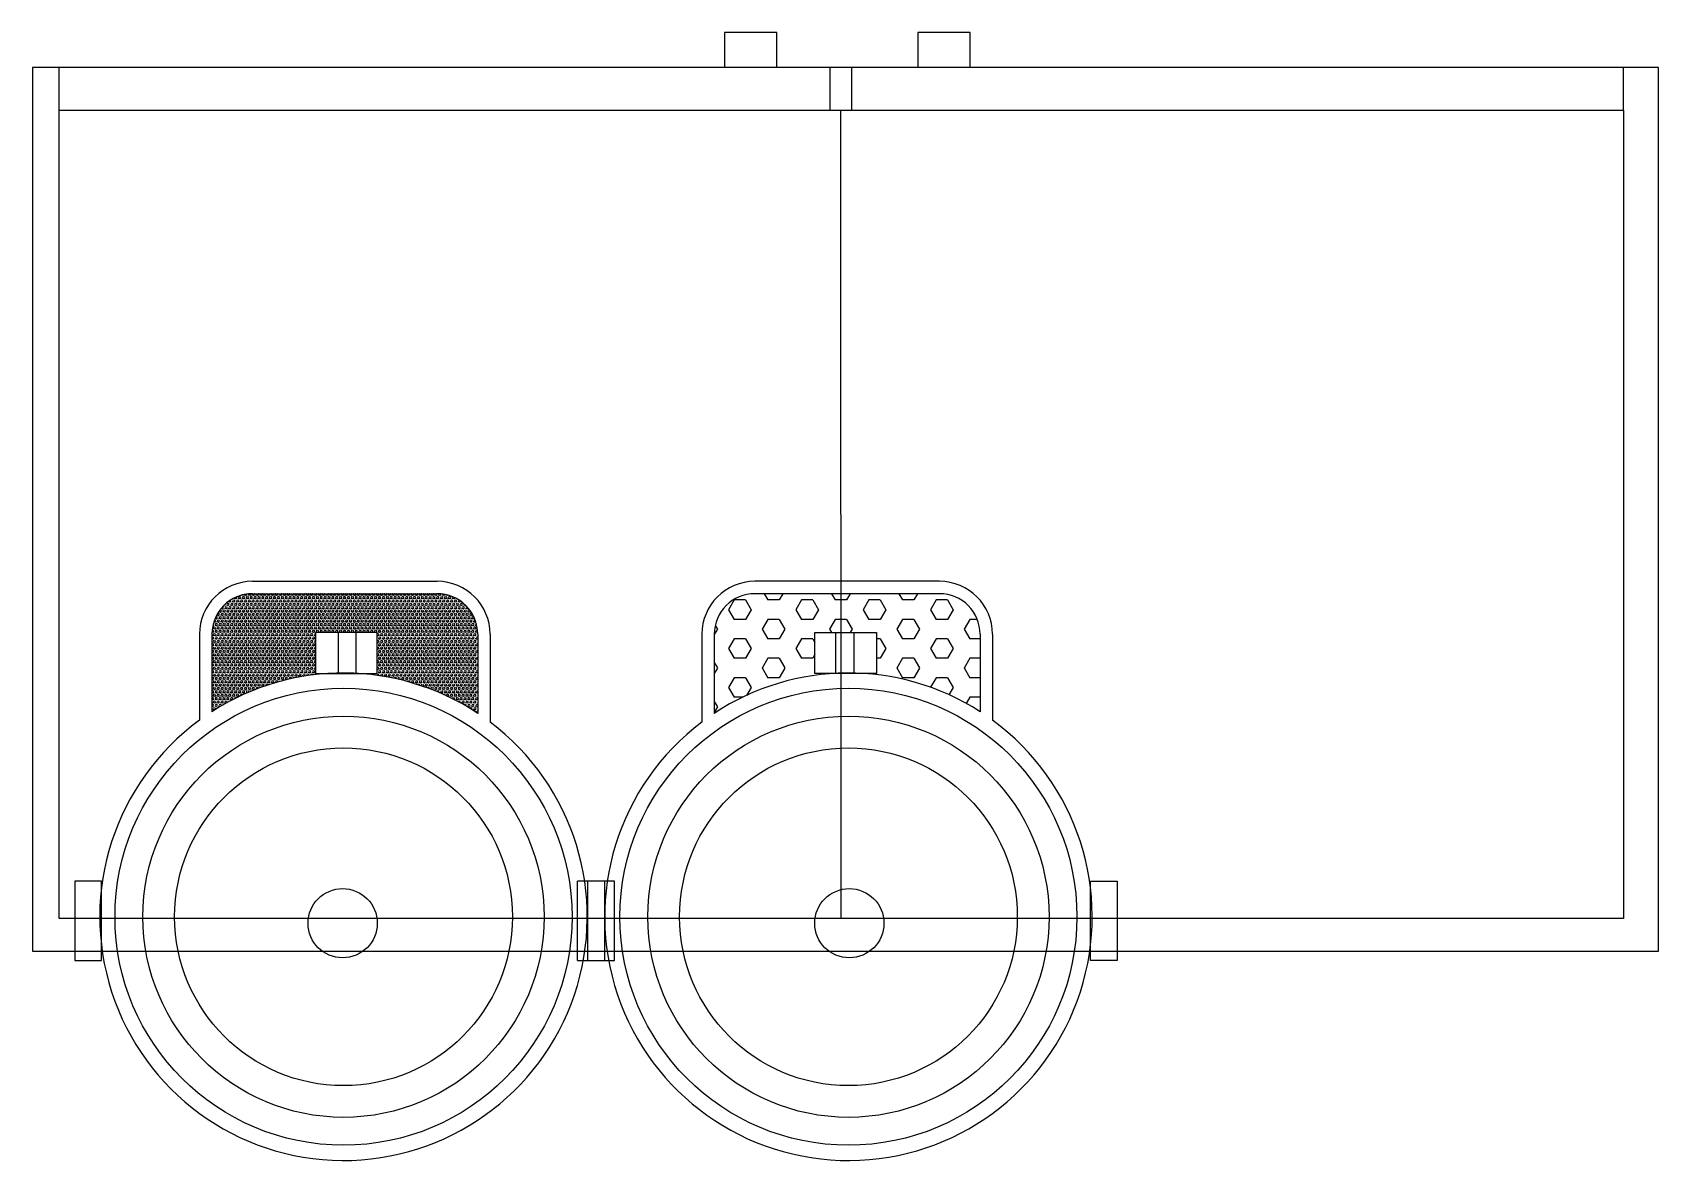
# Model space of a CAD drawing. Extents: x 53 to 973, y -54 to 585.
import ezdxf

# ---------------------------------------------------------------- set-up
doc = ezdxf.new("R2010")
doc.units = 0
doc.layers.add('KADRBM', color=7, linetype='CONTINUOUS')

msp = doc.modelspace()

# ---------------------------------------------------------------- linework, layer by layer
at = {"layer": 'KADRBM'}
for p, q in [((474.13, 584.77), (444.52, 584.77)), ((444.52, 584.77), (444.52, 565)), ((474.13, 565), (474.13, 584.77)), ((583.41, 584.77), (553.8, 584.77)), ((553.8, 584.77), (553.8, 565)), ((583.41, 565), (583.41, 584.77)), ((972.9, 565), (52.9, 565)), ((52.9, 565), (52.9, 65)), ((67.99, 83.38), (67.99, 565)), ((504.25, 540.74), (504.25, 565)), ((516.3, 565), (516.3, 540.74)), ((952.86, 565), (952.86, 540.74)), ((972.9, 65), (972.9, 565)), ((67.99, 540.74), (953.09, 540.74)), ((510.54, 83.38), (510.28, 540.74)), ((953.09, 540.74), (953.09, 83.38)), ((173.97, 266.25), (173.97, 266.89)), ((175.07, 266.25), (175.07, 266.89)), ((176.33, 267.09), (176.16, 267.19)), ((176.17, 266.25), (176.17, 266.89)), ((177.33, 267.22), (177.17, 267.13)), ((177.27, 266.25), (177.27, 266.89)), ((177.37, 274.22), (281.82, 274.22)), ((177.37, 267.22), (281.82, 267.22)), ((178.53, 267.09), (178.31, 267.22)), ((178.37, 266.25), (178.37, 266.89)), ((179.52, 267.22), (179.37, 267.13)), ((179.47, 266.25), (179.47, 266.89)), ((180.73, 267.09), (180.51, 267.22)), ((180.57, 266.25), (180.57, 266.89)), ((181.72, 267.22), (181.57, 267.13)), ((181.67, 266.25), (181.67, 266.89)), ((182.93, 267.09), (182.71, 267.22)), ((182.77, 266.25), (182.77, 266.89)), ((183.92, 267.22), (183.77, 267.13)), ((183.87, 266.25), (183.87, 266.89)), ((185.13, 267.09), (184.91, 267.22)), ((184.97, 266.25), (184.97, 266.89)), ((186.12, 267.22), (185.97, 267.13)), ((186.07, 266.25), (186.07, 266.89)), ((187.32, 267.09), (187.11, 267.22)), ((187.17, 266.25), (187.17, 266.89)), ((188.32, 267.22), (188.17, 267.13)), ((188.27, 266.25), (188.27, 266.89)), ((189.52, 267.09), (189.31, 267.22)), ((189.37, 266.25), (189.37, 266.89)), ((190.52, 267.22), (190.37, 267.13)), ((190.47, 266.25), (190.47, 266.89)), ((191.72, 267.09), (191.51, 267.22)), ((191.57, 266.25), (191.57, 266.89)), ((192.72, 267.22), (192.57, 267.13)), ((192.67, 266.25), (192.67, 266.89)), ((193.92, 267.09), (193.71, 267.22)), ((193.76, 266.25), (193.76, 266.89)), ((194.92, 267.22), (194.76, 267.13)), ((194.86, 266.25), (194.86, 266.89)), ((196.12, 267.09), (195.91, 267.22)), ((195.96, 266.25), (195.96, 266.89)), ((197.12, 267.22), (196.96, 267.13)), ((197.06, 266.25), (197.06, 266.89)), ((198.32, 267.09), (198.11, 267.22)), ((198.16, 266.25), (198.16, 266.89)), ((199.32, 267.22), (199.16, 267.13)), ((199.26, 266.25), (199.26, 266.89)), ((200.52, 267.09), (200.31, 267.22)), ((200.36, 266.25), (200.36, 266.89)), ((201.52, 267.22), (201.36, 267.13)), ((201.46, 266.25), (201.46, 266.89)), ((202.72, 267.09), (202.51, 267.22)), ((202.56, 266.25), (202.56, 266.89)), ((203.72, 267.22), (203.56, 267.13)), ((203.66, 266.25), (203.66, 266.89)), ((204.92, 267.09), (204.71, 267.22)), ((204.76, 266.25), (204.76, 266.89)), ((205.92, 267.22), (205.76, 267.13)), ((205.86, 266.25), (205.86, 266.89)), ((207.12, 267.09), (206.91, 267.22)), ((206.96, 266.25), (206.96, 266.89)), ((208.12, 267.22), (207.96, 267.13)), ((208.06, 266.25), (208.06, 266.89)), ((209.32, 267.09), (209.1, 267.22)), ((209.16, 266.25), (209.16, 266.89)), ((210.32, 267.22), (210.16, 267.13)), ((210.26, 266.25), (210.26, 266.89)), ((211.52, 267.09), (211.3, 267.22)), ((211.36, 266.25), (211.36, 266.89)), ((212.52, 267.22), (212.36, 267.13)), ((212.46, 266.25), (212.46, 266.89)), ((213.72, 267.09), (213.5, 267.22)), ((213.56, 266.25), (213.56, 266.89)), ((214.72, 267.22), (214.56, 267.13)), ((214.66, 266.25), (214.66, 266.89)), ((215.92, 267.09), (215.7, 267.22)), ((215.76, 266.25), (215.76, 266.89)), ((216.92, 267.22), (216.76, 267.13)), ((216.86, 266.25), (216.86, 266.89)), ((218.12, 267.09), (217.9, 267.22)), ((217.96, 266.25), (217.96, 266.89)), ((219.12, 267.22), (218.96, 267.13)), ((219.06, 266.25), (219.06, 266.89)), ((220.32, 267.09), (220.1, 267.22)), ((220.16, 266.25), (220.16, 266.89)), ((221.32, 267.22), (221.16, 267.13)), ((221.26, 266.25), (221.26, 266.89)), ((222.52, 267.09), (222.3, 267.22)), ((222.36, 266.25), (222.36, 266.89)), ((223.52, 267.22), (223.36, 267.13)), ((223.46, 266.25), (223.46, 266.89)), ((224.72, 267.09), (224.5, 267.22)), ((224.56, 266.25), (224.56, 266.89)), ((225.72, 267.22), (225.56, 267.13)), ((225.66, 266.25), (225.66, 266.89)), ((226.92, 267.09), (226.7, 267.22)), ((226.76, 266.25), (226.76, 266.89)), ((227.92, 267.22), (227.76, 267.13)), ((227.86, 266.25), (227.86, 266.89)), ((229.12, 267.09), (228.9, 267.22)), ((228.96, 266.25), (228.96, 266.89)), ((230.12, 267.22), (229.96, 267.13)), ((230.06, 266.25), (230.06, 266.89)), ((231.32, 267.09), (231.1, 267.22)), ((231.16, 266.25), (231.16, 266.89)), ((232.32, 267.22), (232.16, 267.13)), ((232.26, 266.25), (232.26, 266.89)), ((233.52, 267.09), (233.3, 267.22)), ((233.36, 266.25), (233.36, 266.89)), ((234.52, 267.22), (234.36, 267.13)), ((234.46, 266.25), (234.46, 266.89)), ((235.72, 267.09), (235.5, 267.22)), ((235.56, 266.25), (235.56, 266.89)), ((236.72, 267.22), (236.56, 267.13)), ((236.66, 266.25), (236.66, 266.89)), ((237.92, 267.09), (237.7, 267.22)), ((237.76, 266.25), (237.76, 266.89)), ((238.92, 267.22), (238.76, 267.13)), ((238.86, 266.25), (238.86, 266.89)), ((240.12, 267.09), (239.9, 267.22)), ((239.96, 266.25), (239.96, 266.89)), ((241.12, 267.22), (240.96, 267.13)), ((241.06, 266.25), (241.06, 266.89)), ((242.32, 267.09), (242.1, 267.22)), ((242.16, 266.25), (242.16, 266.89)), ((243.32, 267.22), (243.16, 267.13)), ((243.26, 266.25), (243.26, 266.89)), ((244.52, 267.09), (244.3, 267.22)), ((244.36, 266.25), (244.36, 266.89)), ((245.52, 267.22), (245.36, 267.13)), ((245.46, 266.25), (245.46, 266.89)), ((246.72, 267.09), (246.5, 267.22)), ((246.56, 266.25), (246.56, 266.89)), ((247.72, 267.22), (247.56, 267.13)), ((247.66, 266.25), (247.66, 266.89)), ((248.92, 267.09), (248.7, 267.22)), ((248.76, 266.25), (248.76, 266.89)), ((249.92, 267.22), (249.76, 267.13)), ((249.86, 266.25), (249.86, 266.89)), ((251.12, 267.09), (250.9, 267.22)), ((250.96, 266.25), (250.96, 266.89)), ((252.12, 267.22), (251.96, 267.13)), ((252.06, 266.25), (252.06, 266.89)), ((253.32, 267.09), (253.1, 267.22)), ((253.16, 266.25), (253.16, 266.89)), ((254.31, 267.22), (254.16, 267.13)), ((254.26, 266.25), (254.26, 266.89)), ((255.52, 267.09), (255.3, 267.22)), ((255.36, 266.25), (255.36, 266.89)), ((256.51, 267.22), (256.36, 267.13)), ((256.46, 266.25), (256.46, 266.89)), ((257.72, 267.09), (257.5, 267.22)), ((257.56, 266.25), (257.56, 266.89)), ((258.71, 267.22), (258.56, 267.13)), ((258.66, 266.25), (258.66, 266.89)), ((259.92, 267.09), (259.7, 267.22)), ((259.76, 266.25), (259.76, 266.89)), ((260.91, 267.22), (260.76, 267.13)), ((260.86, 266.25), (260.86, 266.89)), ((262.11, 267.09), (261.9, 267.22)), ((261.96, 266.25), (261.96, 266.89)), ((263.11, 267.22), (262.96, 267.13)), ((263.06, 266.25), (263.06, 266.89)), ((264.31, 267.09), (264.1, 267.22)), ((264.16, 266.25), (264.16, 266.89)), ((265.31, 267.22), (265.16, 267.13)), ((265.26, 266.25), (265.26, 266.89)), ((266.51, 267.09), (266.3, 267.22)), ((266.36, 266.25), (266.36, 266.89)), ((267.51, 267.22), (267.36, 267.13)), ((267.46, 266.25), (267.46, 266.89)), ((268.71, 267.09), (268.5, 267.22)), ((268.55, 266.25), (268.55, 266.89)), ((269.71, 267.22), (269.55, 267.13)), ((269.65, 266.25), (269.65, 266.89)), ((270.91, 267.09), (270.7, 267.22)), ((270.75, 266.25), (270.75, 266.89)), ((271.91, 267.22), (271.75, 267.13)), ((271.85, 266.25), (271.85, 266.89)), ((273.11, 267.09), (272.9, 267.22)), ((272.95, 266.25), (272.95, 266.89)), ((274.11, 267.22), (273.95, 267.13)), ((274.05, 266.25), (274.05, 266.89)), ((275.31, 267.09), (275.1, 267.22)), ((275.15, 266.25), (275.15, 266.89)), ((276.31, 267.22), (276.15, 267.13)), ((276.25, 266.25), (276.25, 266.89)), ((277.51, 267.09), (277.3, 267.22)), ((277.35, 266.25), (277.35, 266.89)), ((278.51, 267.22), (278.35, 267.13)), ((278.45, 266.25), (278.45, 266.89)), ((279.71, 267.09), (279.5, 267.22)), ((279.55, 266.25), (279.55, 266.89)), ((280.71, 267.22), (280.55, 267.13)), ((280.65, 266.25), (280.65, 266.89)), ((281.91, 267.09), (281.7, 267.22)), ((281.75, 266.25), (281.75, 266.89)), ((282.87, 267.19), (282.75, 267.13)), ((282.85, 266.25), (282.85, 266.89)), ((283.95, 266.25), (283.95, 266.89)), ((284.11, 267.09), (284.09, 267.11)), ((285.05, 266.25), (285.05, 266.89)), ((286.15, 266.25), (286.15, 266.81)), ((566.08, 274.22), (461.62, 274.22)), ((566.08, 267.22), (461.62, 267.22)), ((466.91, 267.22), (468.96, 263.67)), ((477.39, 267.22), (475.33, 263.66)), ((505.01, 267.22), (507.06, 263.67)), ((515.49, 267.22), (513.43, 263.66)), ((543.11, 267.22), (545.16, 263.67)), ((553.59, 267.22), (551.53, 263.66)), ((159.02, 257.92), (158.8, 257.79)), ((159.83, 257.57), (159.28, 257.89)), ((159.67, 258.63), (159.67, 258.91)), ((160.38, 258.52), (159.83, 258.84)), ((160.67, 258.87), (160.12, 258.55)), ((160.93, 259.47), (160.42, 259.77)), ((161.22, 257.92), (160.67, 257.6)), ((160.77, 258.63), (160.77, 259.27)), ((161.48, 260.43), (161.21, 260.58)), ((161.77, 260.78), (161.22, 260.46)), ((162.03, 257.57), (161.48, 257.89)), ((162.32, 259.82), (161.77, 259.51)), ((161.87, 260.54), (161.87, 261.17)), ((161.87, 258.63), (161.87, 259.27)), ((162.58, 258.52), (162.03, 258.84)), ((162.87, 258.87), (162.32, 258.55)), ((163.13, 259.47), (162.58, 259.79)), ((163.42, 261.73), (162.87, 261.41)), ((163.42, 257.92), (162.87, 257.6)), ((162.97, 260.54), (162.97, 261.17)), ((162.97, 258.63), (162.97, 259.27)), ((163.68, 260.43), (163.13, 260.74)), ((163.97, 260.78), (163.42, 260.46)), ((164.23, 261.38), (163.68, 261.7)), ((164.23, 257.57), (163.68, 257.89)), ((164.52, 259.82), (163.97, 259.51)), ((164.07, 262.44), (164.07, 262.98)), ((164.07, 260.54), (164.07, 261.17)), ((164.07, 258.63), (164.07, 259.27)), ((164.78, 262.33), (164.23, 262.65)), ((164.78, 258.52), (164.23, 258.84)), ((165.07, 262.68), (164.52, 262.36)), ((165.07, 258.87), (164.52, 258.55)), ((165.33, 259.47), (164.78, 259.79)), ((165.33, 263.28), (164.89, 263.54)), ((165.62, 261.73), (165.07, 261.41)), ((165.62, 257.92), (165.07, 257.6)), ((165.17, 262.44), (165.17, 263.08)), ((165.17, 260.54), (165.17, 261.17)), ((165.17, 258.63), (165.17, 259.27)), ((165.88, 260.43), (165.33, 260.74)), ((166.17, 260.78), (165.62, 260.46)), ((166.43, 261.38), (165.88, 261.7)), ((166.43, 257.57), (165.88, 257.89)), ((166.72, 263.63), (166.17, 263.32)), ((166.72, 259.82), (166.17, 259.51)), ((166.27, 264.35), (166.27, 264.36)), ((166.27, 262.44), (166.27, 263.08)), ((166.27, 260.54), (166.27, 261.17)), ((166.27, 258.63), (166.27, 259.27)), ((166.98, 262.33), (166.43, 262.65)), ((166.98, 258.52), (166.43, 258.84)), ((167.27, 262.68), (166.72, 262.36)), ((167.27, 258.87), (166.72, 258.55)), ((167.53, 263.28), (166.98, 263.6)), ((167.53, 259.47), (166.98, 259.79)), ((167.82, 261.73), (167.27, 261.41)), ((167.82, 257.92), (167.27, 257.6)), ((167.37, 264.35), (167.37, 264.93)), ((167.37, 262.44), (167.37, 263.08)), ((167.37, 260.54), (167.37, 261.17)), ((167.37, 258.63), (167.37, 259.27)), ((168.08, 264.24), (167.53, 264.55)), ((168.08, 260.43), (167.53, 260.74)), ((168.37, 264.59), (167.82, 264.27)), ((168.37, 260.78), (167.82, 260.46)), ((168.63, 261.38), (168.08, 261.7)), ((168.63, 257.57), (168.08, 257.89)), ((168.63, 265.19), (168.32, 265.36)), ((168.92, 263.63), (168.37, 263.32)), ((168.92, 259.82), (168.37, 259.51)), ((168.47, 264.35), (168.47, 264.98)), ((168.47, 262.44), (168.47, 263.08)), ((168.47, 260.54), (168.47, 261.17)), ((168.47, 258.63), (168.47, 259.27)), ((169.18, 262.33), (168.63, 262.65)), ((169.18, 258.52), (168.63, 258.84)), ((169.47, 262.68), (168.92, 262.36)), ((169.47, 258.87), (168.92, 258.55)), ((169.73, 263.28), (169.18, 263.6)), ((169.73, 259.47), (169.18, 259.79)), ((170.02, 265.54), (169.47, 265.22)), ((170.02, 261.73), (169.47, 261.41)), ((170.02, 257.92), (169.47, 257.6)), ((169.57, 264.35), (169.57, 264.98)), ((169.57, 262.44), (169.57, 263.08)), ((169.57, 260.54), (169.57, 261.17)), ((169.57, 258.63), (169.57, 259.27)), ((170.28, 264.24), (169.73, 264.55)), ((170.28, 260.43), (169.73, 260.74)), ((170.57, 264.59), (170.02, 264.27)), ((170.57, 260.78), (170.02, 260.46)), ((170.83, 265.19), (170.28, 265.51)), ((170.83, 261.38), (170.28, 261.7)), ((170.83, 257.57), (170.28, 257.89)), ((171.12, 263.63), (170.57, 263.32)), ((171.12, 259.82), (170.57, 259.51)), ((170.67, 264.35), (170.67, 264.98)), ((170.67, 262.44), (170.67, 263.08)), ((170.67, 260.54), (170.67, 261.17)), ((170.67, 258.63), (170.67, 259.27)), ((171.38, 262.33), (170.83, 262.65)), ((171.38, 258.52), (170.83, 258.84)), ((171.38, 266.14), (171.04, 266.33)), ((171.67, 266.49), (171.12, 266.17)), ((171.67, 262.68), (171.12, 262.36)), ((171.67, 258.87), (171.12, 258.55)), ((171.93, 263.28), (171.38, 263.6)), ((171.93, 259.47), (171.38, 259.79)), ((172.22, 265.54), (171.67, 265.22)), ((172.22, 261.73), (171.67, 261.41)), ((172.22, 257.92), (171.67, 257.6)), ((171.77, 266.25), (171.77, 266.53)), ((171.77, 264.35), (171.77, 264.98)), ((171.77, 262.44), (171.77, 263.08)), ((171.77, 260.54), (171.77, 261.17)), ((171.77, 258.63), (171.77, 259.27)), ((172.48, 264.24), (171.93, 264.55)), ((172.48, 260.43), (171.93, 260.74)), ((172.77, 264.59), (172.22, 264.27)), ((172.77, 260.78), (172.22, 260.46)), ((173.03, 265.19), (172.48, 265.51)), ((173.03, 261.38), (172.48, 261.7)), ((173.03, 257.57), (172.48, 257.89)), ((173.32, 263.63), (172.77, 263.32)), ((173.32, 259.82), (172.77, 259.51)), ((172.87, 266.25), (172.87, 266.77)), ((172.87, 264.35), (172.87, 264.98)), ((172.87, 262.44), (172.87, 263.08)), ((172.87, 260.54), (172.87, 261.17)), ((172.87, 258.63), (172.87, 259.27)), ((173.58, 266.14), (173.03, 266.46)), ((173.58, 262.33), (173.03, 262.65)), ((173.58, 258.52), (173.03, 258.84)), ((173.87, 266.49), (173.32, 266.17)), ((173.87, 262.68), (173.32, 262.36)), ((173.87, 258.87), (173.32, 258.55)), ((174.13, 263.28), (173.58, 263.6)), ((174.13, 259.47), (173.58, 259.79)), ((174.42, 265.54), (173.87, 265.22)), ((174.42, 261.73), (173.87, 261.41)), ((174.42, 257.92), (173.87, 257.6)), ((173.97, 264.35), (173.97, 264.98)), ((173.97, 262.44), (173.97, 263.08)), ((173.97, 260.54), (173.97, 261.17)), ((173.97, 258.63), (173.97, 259.27)), ((174.68, 264.24), (174.13, 264.55)), ((174.68, 260.43), (174.13, 260.74)), ((174.97, 264.59), (174.42, 264.27)), ((174.97, 260.78), (174.42, 260.46)), ((175.23, 265.19), (174.68, 265.51)), ((175.23, 261.38), (174.68, 261.7)), ((175.23, 257.57), (174.68, 257.89)), ((175.52, 263.63), (174.97, 263.32)), ((175.52, 259.82), (174.97, 259.51)), ((175.07, 264.35), (175.07, 264.98)), ((175.07, 262.44), (175.07, 263.08)), ((175.07, 260.54), (175.07, 261.17)), ((175.07, 258.63), (175.07, 259.27)), ((175.78, 266.14), (175.23, 266.46)), ((175.78, 262.33), (175.23, 262.65)), ((175.78, 258.52), (175.23, 258.84)), ((176.07, 266.49), (175.52, 266.17)), ((176.07, 262.68), (175.52, 262.36)), ((176.07, 258.87), (175.52, 258.55)), ((176.33, 263.28), (175.78, 263.6)), ((176.33, 259.47), (175.78, 259.79)), ((176.62, 265.54), (176.07, 265.22)), ((176.62, 261.73), (176.07, 261.41)), ((176.62, 257.92), (176.07, 257.6)), ((176.17, 264.35), (176.17, 264.98)), ((176.17, 262.44), (176.17, 263.08)), ((176.17, 260.54), (176.17, 261.17)), ((176.17, 258.63), (176.17, 259.27)), ((176.88, 264.24), (176.33, 264.55)), ((176.88, 260.43), (176.33, 260.74)), ((177.17, 264.59), (176.62, 264.27)), ((177.17, 260.78), (176.62, 260.46)), ((177.43, 265.19), (176.88, 265.51)), ((177.43, 261.38), (176.88, 261.7)), ((177.43, 257.57), (176.88, 257.89)), ((177.72, 263.63), (177.17, 263.32)), ((177.72, 259.82), (177.17, 259.51)), ((177.27, 264.35), (177.27, 264.98)), ((177.27, 262.44), (177.27, 263.08)), ((177.27, 260.54), (177.27, 261.17)), ((177.27, 258.63), (177.27, 259.27)), ((177.98, 266.14), (177.43, 266.46)), ((177.98, 262.33), (177.43, 262.65)), ((177.98, 258.52), (177.43, 258.84)), ((178.27, 266.49), (177.72, 266.17)), ((178.27, 262.68), (177.72, 262.36)), ((178.27, 258.87), (177.72, 258.55)), ((178.53, 263.28), (177.98, 263.6)), ((178.53, 259.47), (177.98, 259.79)), ((178.82, 265.54), (178.27, 265.22)), ((178.82, 261.73), (178.27, 261.41)), ((178.82, 257.92), (178.27, 257.6)), ((178.37, 264.35), (178.37, 264.98)), ((178.37, 262.44), (178.37, 263.08)), ((178.37, 260.54), (178.37, 261.17)), ((178.37, 258.63), (178.37, 259.27)), ((179.08, 264.24), (178.53, 264.55)), ((179.08, 260.43), (178.53, 260.74)), ((179.37, 264.59), (178.82, 264.27)), ((179.37, 260.78), (178.82, 260.46)), ((179.63, 265.19), (179.08, 265.51)), ((179.63, 261.38), (179.08, 261.7)), ((179.63, 257.57), (179.08, 257.89)), ((179.92, 263.63), (179.37, 263.32)), ((179.92, 259.82), (179.37, 259.51)), ((179.47, 264.35), (179.47, 264.98)), ((179.47, 262.44), (179.47, 263.08)), ((179.47, 260.54), (179.47, 261.17)), ((179.47, 258.63), (179.47, 259.27)), ((180.18, 266.14), (179.63, 266.46)), ((180.18, 262.33), (179.63, 262.65)), ((180.18, 258.52), (179.63, 258.84)), ((180.47, 266.49), (179.92, 266.17)), ((180.47, 262.68), (179.92, 262.36)), ((180.47, 258.87), (179.92, 258.55)), ((180.73, 263.28), (180.18, 263.6)), ((180.73, 259.47), (180.18, 259.79)), ((181.02, 265.54), (180.47, 265.22)), ((181.02, 261.73), (180.47, 261.41)), ((181.02, 257.92), (180.47, 257.6)), ((180.57, 264.35), (180.57, 264.98)), ((180.57, 262.44), (180.57, 263.08)), ((180.57, 260.54), (180.57, 261.17)), ((180.57, 258.63), (180.57, 259.27)), ((181.28, 264.24), (180.73, 264.55)), ((181.28, 260.43), (180.73, 260.74)), ((181.57, 264.59), (181.02, 264.27)), ((181.57, 260.78), (181.02, 260.46)), ((181.83, 265.19), (181.28, 265.51)), ((181.83, 261.38), (181.28, 261.7)), ((181.83, 257.57), (181.28, 257.89)), ((182.12, 263.63), (181.57, 263.32)), ((182.12, 259.82), (181.57, 259.51)), ((181.67, 264.35), (181.67, 264.98)), ((181.67, 262.44), (181.67, 263.08)), ((181.67, 260.54), (181.67, 261.17)), ((181.67, 258.63), (181.67, 259.27)), ((182.38, 266.14), (181.83, 266.46)), ((182.38, 262.33), (181.83, 262.65)), ((182.38, 258.52), (181.83, 258.84)), ((182.67, 266.49), (182.12, 266.17)), ((182.67, 262.68), (182.12, 262.36)), ((182.67, 258.87), (182.12, 258.55)), ((182.93, 263.28), (182.38, 263.6)), ((182.93, 259.47), (182.38, 259.79)), ((183.22, 265.54), (182.67, 265.22)), ((183.22, 261.73), (182.67, 261.41)), ((183.22, 257.92), (182.67, 257.6)), ((182.77, 264.35), (182.77, 264.98)), ((182.77, 262.44), (182.77, 263.08)), ((182.77, 260.54), (182.77, 261.17)), ((182.77, 258.63), (182.77, 259.27)), ((183.48, 264.24), (182.93, 264.55)), ((183.48, 260.43), (182.93, 260.74)), ((183.77, 264.59), (183.22, 264.27)), ((183.77, 260.78), (183.22, 260.46)), ((184.03, 265.19), (183.48, 265.51)), ((184.03, 261.38), (183.48, 261.7)), ((184.03, 257.57), (183.48, 257.89)), ((184.32, 263.63), (183.77, 263.32)), ((184.32, 259.82), (183.77, 259.51)), ((183.87, 264.35), (183.87, 264.98)), ((183.87, 262.44), (183.87, 263.08)), ((183.87, 260.54), (183.87, 261.17)), ((183.87, 258.63), (183.87, 259.27)), ((184.58, 266.14), (184.03, 266.46)), ((184.58, 262.33), (184.03, 262.65)), ((184.58, 258.52), (184.03, 258.84)), ((184.87, 266.49), (184.32, 266.17)), ((184.87, 262.68), (184.32, 262.36)), ((184.87, 258.87), (184.32, 258.55)), ((185.13, 263.28), (184.58, 263.6)), ((185.13, 259.47), (184.58, 259.79)), ((185.42, 265.54), (184.87, 265.22)), ((185.42, 261.73), (184.87, 261.41)), ((185.42, 257.92), (184.87, 257.6)), ((184.97, 264.35), (184.97, 264.98)), ((184.97, 262.44), (184.97, 263.08)), ((184.97, 260.54), (184.97, 261.17)), ((184.97, 258.63), (184.97, 259.27)), ((185.68, 264.24), (185.13, 264.55)), ((185.68, 260.43), (185.13, 260.74)), ((185.97, 264.59), (185.42, 264.27)), ((185.97, 260.78), (185.42, 260.46)), ((186.23, 265.19), (185.68, 265.51)), ((186.23, 261.38), (185.68, 261.7)), ((186.23, 257.57), (185.68, 257.89)), ((186.52, 263.63), (185.97, 263.32)), ((186.52, 259.82), (185.97, 259.51)), ((186.07, 264.35), (186.07, 264.98)), ((186.07, 262.44), (186.07, 263.08)), ((186.07, 260.54), (186.07, 261.17)), ((186.07, 258.63), (186.07, 259.27)), ((186.77, 266.14), (186.23, 266.46)), ((186.77, 262.33), (186.23, 262.65)), ((186.77, 258.52), (186.23, 258.84)), ((187.07, 266.49), (186.52, 266.17)), ((187.07, 262.68), (186.52, 262.36)), ((187.07, 258.87), (186.52, 258.55)), ((187.32, 263.28), (186.77, 263.6)), ((187.32, 259.47), (186.77, 259.79)), ((187.62, 265.54), (187.07, 265.22)), ((187.62, 261.73), (187.07, 261.41)), ((187.62, 257.92), (187.07, 257.6)), ((187.17, 264.35), (187.17, 264.98)), ((187.17, 262.44), (187.17, 263.08)), ((187.17, 260.54), (187.17, 261.17)), ((187.17, 258.63), (187.17, 259.27)), ((187.87, 264.24), (187.32, 264.55)), ((187.87, 260.43), (187.32, 260.74)), ((188.17, 264.59), (187.62, 264.27)), ((188.17, 260.78), (187.62, 260.46)), ((188.42, 265.19), (187.87, 265.51)), ((188.42, 261.38), (187.87, 261.7)), ((188.42, 257.57), (187.87, 257.89)), ((188.72, 263.63), (188.17, 263.32)), ((188.72, 259.82), (188.17, 259.51)), ((188.27, 264.35), (188.27, 264.98)), ((188.27, 262.44), (188.27, 263.08)), ((188.27, 260.54), (188.27, 261.17)), ((188.27, 258.63), (188.27, 259.27)), ((188.97, 266.14), (188.42, 266.46)), ((188.97, 262.33), (188.42, 262.65)), ((188.97, 258.52), (188.42, 258.84)), ((189.27, 266.49), (188.72, 266.17)), ((189.27, 262.68), (188.72, 262.36)), ((189.27, 258.87), (188.72, 258.55)), ((189.52, 263.28), (188.97, 263.6)), ((189.52, 259.47), (188.97, 259.79)), ((189.82, 265.54), (189.27, 265.22)), ((189.82, 261.73), (189.27, 261.41)), ((189.82, 257.92), (189.27, 257.6)), ((189.37, 264.35), (189.37, 264.98)), ((189.37, 262.44), (189.37, 263.08)), ((189.37, 260.54), (189.37, 261.17)), ((189.37, 258.63), (189.37, 259.27)), ((190.07, 264.24), (189.52, 264.55)), ((190.07, 260.43), (189.52, 260.74)), ((190.37, 264.59), (189.82, 264.27)), ((190.37, 260.78), (189.82, 260.46)), ((190.62, 265.19), (190.07, 265.51)), ((190.62, 261.38), (190.07, 261.7)), ((190.62, 257.57), (190.07, 257.89)), ((190.92, 263.63), (190.37, 263.32)), ((190.92, 259.82), (190.37, 259.51)), ((190.47, 264.35), (190.47, 264.98)), ((190.47, 262.44), (190.47, 263.08)), ((190.47, 260.54), (190.47, 261.17)), ((190.47, 258.63), (190.47, 259.27)), ((191.17, 266.14), (190.62, 266.46)), ((191.17, 262.33), (190.62, 262.65)), ((191.17, 258.52), (190.62, 258.84)), ((191.47, 266.49), (190.92, 266.17)), ((191.47, 262.68), (190.92, 262.36)), ((191.47, 258.87), (190.92, 258.55)), ((191.72, 263.28), (191.17, 263.6)), ((191.72, 259.47), (191.17, 259.79)), ((192.02, 265.54), (191.47, 265.22)), ((192.02, 261.73), (191.47, 261.41)), ((192.02, 257.92), (191.47, 257.6)), ((191.57, 264.35), (191.57, 264.98)), ((191.57, 262.44), (191.57, 263.08)), ((191.57, 260.54), (191.57, 261.17)), ((191.57, 258.63), (191.57, 259.27)), ((192.27, 264.24), (191.72, 264.55)), ((192.27, 260.43), (191.72, 260.74)), ((192.57, 264.59), (192.02, 264.27)), ((192.57, 260.78), (192.02, 260.46)), ((192.82, 265.19), (192.27, 265.51)), ((192.82, 261.38), (192.27, 261.7)), ((192.82, 257.57), (192.27, 257.89)), ((193.12, 263.63), (192.57, 263.32)), ((193.12, 259.82), (192.57, 259.51)), ((192.67, 264.35), (192.67, 264.98)), ((192.67, 262.44), (192.67, 263.08)), ((192.67, 260.54), (192.67, 261.17)), ((192.67, 258.63), (192.67, 259.27)), ((193.37, 266.14), (192.82, 266.46)), ((193.37, 262.33), (192.82, 262.65)), ((193.37, 258.52), (192.82, 258.84)), ((193.67, 266.49), (193.12, 266.17)), ((193.67, 262.68), (193.12, 262.36)), ((193.67, 258.87), (193.12, 258.55)), ((193.92, 263.28), (193.37, 263.6)), ((193.92, 259.47), (193.37, 259.79)), ((194.22, 265.54), (193.67, 265.22)), ((194.22, 261.73), (193.67, 261.41)), ((194.22, 257.92), (193.67, 257.6)), ((193.76, 264.35), (193.76, 264.98)), ((193.76, 262.44), (193.76, 263.08)), ((193.76, 260.54), (193.76, 261.17)), ((193.76, 258.63), (193.76, 259.27)), ((194.47, 264.24), (193.92, 264.55)), ((194.47, 260.43), (193.92, 260.74)), ((194.76, 264.59), (194.22, 264.27)), ((194.76, 260.78), (194.22, 260.46)), ((195.02, 265.19), (194.47, 265.51)), ((195.02, 261.38), (194.47, 261.7)), ((195.02, 257.57), (194.47, 257.89)), ((195.31, 263.63), (194.76, 263.32)), ((195.31, 259.82), (194.76, 259.51)), ((194.86, 264.35), (194.86, 264.98)), ((194.86, 262.44), (194.86, 263.08)), ((194.86, 260.54), (194.86, 261.17)), ((194.86, 258.63), (194.86, 259.27)), ((195.57, 266.14), (195.02, 266.46)), ((195.57, 262.33), (195.02, 262.65)), ((195.57, 258.52), (195.02, 258.84)), ((195.86, 266.49), (195.31, 266.17)), ((195.86, 262.68), (195.31, 262.36)), ((195.86, 258.87), (195.31, 258.55)), ((196.12, 263.28), (195.57, 263.6)), ((196.12, 259.47), (195.57, 259.79)), ((196.41, 265.54), (195.86, 265.22)), ((196.41, 261.73), (195.86, 261.41)), ((196.41, 257.92), (195.86, 257.6)), ((195.96, 264.35), (195.96, 264.98)), ((195.96, 262.44), (195.96, 263.08)), ((195.96, 260.54), (195.96, 261.17)), ((195.96, 258.63), (195.96, 259.27)), ((196.67, 264.24), (196.12, 264.55)), ((196.67, 260.43), (196.12, 260.74)), ((196.96, 264.59), (196.41, 264.27)), ((196.96, 260.78), (196.41, 260.46)), ((197.22, 265.19), (196.67, 265.51)), ((197.22, 261.38), (196.67, 261.7)), ((197.22, 257.57), (196.67, 257.89)), ((197.51, 263.63), (196.96, 263.32)), ((197.51, 259.82), (196.96, 259.51)), ((197.06, 264.35), (197.06, 264.98)), ((197.06, 262.44), (197.06, 263.08)), ((197.06, 260.54), (197.06, 261.17)), ((197.06, 258.63), (197.06, 259.27)), ((197.77, 266.14), (197.22, 266.46)), ((197.77, 262.33), (197.22, 262.65)), ((197.77, 258.52), (197.22, 258.84)), ((198.06, 266.49), (197.51, 266.17)), ((198.06, 262.68), (197.51, 262.36)), ((198.06, 258.87), (197.51, 258.55)), ((198.32, 263.28), (197.77, 263.6)), ((198.32, 259.47), (197.77, 259.79)), ((198.61, 265.54), (198.06, 265.22)), ((198.61, 261.73), (198.06, 261.41)), ((198.61, 257.92), (198.06, 257.6)), ((198.16, 264.35), (198.16, 264.98)), ((198.16, 262.44), (198.16, 263.08)), ((198.16, 260.54), (198.16, 261.17)), ((198.16, 258.63), (198.16, 259.27)), ((198.87, 264.24), (198.32, 264.55)), ((198.87, 260.43), (198.32, 260.74)), ((199.16, 264.59), (198.61, 264.27)), ((199.16, 260.78), (198.61, 260.46)), ((199.42, 265.19), (198.87, 265.51)), ((199.42, 261.38), (198.87, 261.7)), ((199.42, 257.57), (198.87, 257.89)), ((199.71, 263.63), (199.16, 263.32)), ((199.71, 259.82), (199.16, 259.51)), ((199.26, 264.35), (199.26, 264.98)), ((199.26, 262.44), (199.26, 263.08)), ((199.26, 260.54), (199.26, 261.17)), ((199.26, 258.63), (199.26, 259.27)), ((199.97, 266.14), (199.42, 266.46)), ((199.97, 262.33), (199.42, 262.65)), ((199.97, 258.52), (199.42, 258.84)), ((200.26, 266.49), (199.71, 266.17)), ((200.26, 262.68), (199.71, 262.36)), ((200.26, 258.87), (199.71, 258.55)), ((200.52, 263.28), (199.97, 263.6)), ((200.52, 259.47), (199.97, 259.79)), ((200.81, 265.54), (200.26, 265.22)), ((200.81, 261.73), (200.26, 261.41)), ((200.81, 257.92), (200.26, 257.6)), ((200.36, 264.35), (200.36, 264.98)), ((200.36, 262.44), (200.36, 263.08)), ((200.36, 260.54), (200.36, 261.17)), ((200.36, 258.63), (200.36, 259.27)), ((201.07, 264.24), (200.52, 264.55)), ((201.07, 260.43), (200.52, 260.74)), ((201.36, 264.59), (200.81, 264.27)), ((201.36, 260.78), (200.81, 260.46)), ((201.62, 265.19), (201.07, 265.51)), ((201.62, 261.38), (201.07, 261.7)), ((201.62, 257.57), (201.07, 257.89)), ((201.91, 263.63), (201.36, 263.32)), ((201.91, 259.82), (201.36, 259.51)), ((201.46, 264.35), (201.46, 264.98)), ((201.46, 262.44), (201.46, 263.08)), ((201.46, 260.54), (201.46, 261.17)), ((201.46, 258.63), (201.46, 259.27)), ((202.17, 266.14), (201.62, 266.46)), ((202.17, 262.33), (201.62, 262.65)), ((202.17, 258.52), (201.62, 258.84)), ((202.46, 266.49), (201.91, 266.17)), ((202.46, 262.68), (201.91, 262.36)), ((202.46, 258.87), (201.91, 258.55)), ((202.72, 263.28), (202.17, 263.6)), ((202.72, 259.47), (202.17, 259.79)), ((203.01, 265.54), (202.46, 265.22)), ((203.01, 261.73), (202.46, 261.41)), ((203.01, 257.92), (202.46, 257.6)), ((202.56, 264.35), (202.56, 264.98)), ((202.56, 262.44), (202.56, 263.08)), ((202.56, 260.54), (202.56, 261.17)), ((202.56, 258.63), (202.56, 259.27)), ((203.27, 264.24), (202.72, 264.55)), ((203.27, 260.43), (202.72, 260.74)), ((203.56, 264.59), (203.01, 264.27)), ((203.56, 260.78), (203.01, 260.46)), ((203.82, 265.19), (203.27, 265.51)), ((203.82, 261.38), (203.27, 261.7)), ((203.82, 257.57), (203.27, 257.89)), ((204.11, 263.63), (203.56, 263.32)), ((204.11, 259.82), (203.56, 259.51)), ((203.66, 264.35), (203.66, 264.98)), ((203.66, 262.44), (203.66, 263.08)), ((203.66, 260.54), (203.66, 261.17)), ((203.66, 258.63), (203.66, 259.27)), ((204.37, 266.14), (203.82, 266.46)), ((204.37, 262.33), (203.82, 262.65)), ((204.37, 258.52), (203.82, 258.84)), ((204.66, 266.49), (204.11, 266.17)), ((204.66, 262.68), (204.11, 262.36)), ((204.66, 258.87), (204.11, 258.55)), ((204.92, 263.28), (204.37, 263.6)), ((204.92, 259.47), (204.37, 259.79)), ((205.21, 265.54), (204.66, 265.22)), ((205.21, 261.73), (204.66, 261.41)), ((205.21, 257.92), (204.66, 257.6)), ((204.76, 264.35), (204.76, 264.98)), ((204.76, 262.44), (204.76, 263.08)), ((204.76, 260.54), (204.76, 261.17)), ((204.76, 258.63), (204.76, 259.27)), ((205.47, 264.24), (204.92, 264.55)), ((205.47, 260.43), (204.92, 260.74)), ((205.76, 264.59), (205.21, 264.27)), ((205.76, 260.78), (205.21, 260.46)), ((206.02, 265.19), (205.47, 265.51)), ((206.02, 261.38), (205.47, 261.7)), ((206.02, 257.57), (205.47, 257.89)), ((206.31, 263.63), (205.76, 263.32)), ((206.31, 259.82), (205.76, 259.51)), ((205.86, 264.35), (205.86, 264.98)), ((205.86, 262.44), (205.86, 263.08)), ((205.86, 260.54), (205.86, 261.17)), ((205.86, 258.63), (205.86, 259.27)), ((206.57, 266.14), (206.02, 266.46)), ((206.57, 262.33), (206.02, 262.65)), ((206.57, 258.52), (206.02, 258.84)), ((206.86, 266.49), (206.31, 266.17)), ((206.86, 262.68), (206.31, 262.36)), ((206.86, 258.87), (206.31, 258.55)), ((207.12, 263.28), (206.57, 263.6)), ((207.12, 259.47), (206.57, 259.79)), ((207.41, 265.54), (206.86, 265.22)), ((207.41, 261.73), (206.86, 261.41)), ((207.41, 257.92), (206.86, 257.6)), ((206.96, 264.35), (206.96, 264.98)), ((206.96, 262.44), (206.96, 263.08)), ((206.96, 260.54), (206.96, 261.17)), ((206.96, 258.63), (206.96, 259.27)), ((207.67, 264.24), (207.12, 264.55)), ((207.67, 260.43), (207.12, 260.74)), ((207.96, 264.59), (207.41, 264.27)), ((207.96, 260.78), (207.41, 260.46)), ((208.22, 265.19), (207.67, 265.51)), ((208.22, 261.38), (207.67, 261.7)), ((208.22, 257.57), (207.67, 257.89)), ((208.51, 263.63), (207.96, 263.32)), ((208.51, 259.82), (207.96, 259.51)), ((208.06, 264.35), (208.06, 264.98)), ((208.06, 262.44), (208.06, 263.08)), ((208.06, 260.54), (208.06, 261.17)), ((208.06, 258.63), (208.06, 259.27)), ((208.77, 266.14), (208.22, 266.46)), ((208.77, 262.33), (208.22, 262.65)), ((208.77, 258.52), (208.22, 258.84)), ((209.06, 266.49), (208.51, 266.17)), ((209.06, 262.68), (208.51, 262.36)), ((209.06, 258.87), (208.51, 258.55)), ((209.32, 263.28), (208.77, 263.6)), ((209.32, 259.47), (208.77, 259.79)), ((209.61, 265.54), (209.06, 265.22)), ((209.61, 261.73), (209.06, 261.41)), ((209.61, 257.92), (209.06, 257.6)), ((209.16, 264.35), (209.16, 264.98)), ((209.16, 262.44), (209.16, 263.08)), ((209.16, 260.54), (209.16, 261.17)), ((209.16, 258.63), (209.16, 259.27)), ((209.87, 264.24), (209.32, 264.55)), ((209.87, 260.43), (209.32, 260.74)), ((210.16, 264.59), (209.61, 264.27)), ((210.16, 260.78), (209.61, 260.46)), ((210.42, 265.19), (209.87, 265.51)), ((210.42, 261.38), (209.87, 261.7)), ((210.42, 257.57), (209.87, 257.89)), ((210.71, 263.63), (210.16, 263.32)), ((210.71, 259.82), (210.16, 259.51)), ((210.26, 264.35), (210.26, 264.98)), ((210.26, 262.44), (210.26, 263.08)), ((210.26, 260.54), (210.26, 261.17)), ((210.26, 258.63), (210.26, 259.27)), ((210.97, 266.14), (210.42, 266.46)), ((210.97, 262.33), (210.42, 262.65)), ((210.97, 258.52), (210.42, 258.84)), ((211.26, 266.49), (210.71, 266.17)), ((211.26, 262.68), (210.71, 262.36)), ((211.26, 258.87), (210.71, 258.55)), ((211.52, 263.28), (210.97, 263.6)), ((211.52, 259.47), (210.97, 259.79)), ((211.81, 265.54), (211.26, 265.22)), ((211.81, 261.73), (211.26, 261.41)), ((211.81, 257.92), (211.26, 257.6)), ((211.36, 264.35), (211.36, 264.98)), ((211.36, 262.44), (211.36, 263.08)), ((211.36, 260.54), (211.36, 261.17)), ((211.36, 258.63), (211.36, 259.27)), ((212.07, 264.24), (211.52, 264.55)), ((212.07, 260.43), (211.52, 260.74)), ((212.36, 264.59), (211.81, 264.27)), ((212.36, 260.78), (211.81, 260.46)), ((212.62, 265.19), (212.07, 265.51)), ((212.62, 261.38), (212.07, 261.7)), ((212.62, 257.57), (212.07, 257.89)), ((212.91, 263.63), (212.36, 263.32)), ((212.91, 259.82), (212.36, 259.51)), ((212.46, 264.35), (212.46, 264.98)), ((212.46, 262.44), (212.46, 263.08)), ((212.46, 260.54), (212.46, 261.17)), ((212.46, 258.63), (212.46, 259.27)), ((213.17, 266.14), (212.62, 266.46)), ((213.17, 262.33), (212.62, 262.65)), ((213.17, 258.52), (212.62, 258.84)), ((213.46, 266.49), (212.91, 266.17)), ((213.46, 262.68), (212.91, 262.36)), ((213.46, 258.87), (212.91, 258.55)), ((213.72, 263.28), (213.17, 263.6)), ((213.72, 259.47), (213.17, 259.79)), ((214.01, 265.54), (213.46, 265.22)), ((214.01, 261.73), (213.46, 261.41)), ((214.01, 257.92), (213.46, 257.6)), ((213.56, 264.35), (213.56, 264.98)), ((213.56, 262.44), (213.56, 263.08)), ((213.56, 260.54), (213.56, 261.17)), ((213.56, 258.63), (213.56, 259.27)), ((214.27, 264.24), (213.72, 264.55)), ((214.27, 260.43), (213.72, 260.74)), ((214.56, 264.59), (214.01, 264.27)), ((214.56, 260.78), (214.01, 260.46)), ((214.82, 265.19), (214.27, 265.51)), ((214.82, 261.38), (214.27, 261.7)), ((214.82, 257.57), (214.27, 257.89)), ((215.11, 263.63), (214.56, 263.32)), ((215.11, 259.82), (214.56, 259.51)), ((214.66, 264.35), (214.66, 264.98)), ((214.66, 262.44), (214.66, 263.08)), ((214.66, 260.54), (214.66, 261.17)), ((214.66, 258.63), (214.66, 259.27)), ((215.37, 266.14), (214.82, 266.46)), ((215.37, 262.33), (214.82, 262.65)), ((215.37, 258.52), (214.82, 258.84)), ((215.66, 266.49), (215.11, 266.17)), ((215.66, 262.68), (215.11, 262.36)), ((215.66, 258.87), (215.11, 258.55)), ((215.92, 263.28), (215.37, 263.6)), ((215.92, 259.47), (215.37, 259.79)), ((216.21, 265.54), (215.66, 265.22)), ((216.21, 261.73), (215.66, 261.41)), ((216.21, 257.92), (215.66, 257.6)), ((215.76, 264.35), (215.76, 264.98)), ((215.76, 262.44), (215.76, 263.08)), ((215.76, 260.54), (215.76, 261.17)), ((215.76, 258.63), (215.76, 259.27)), ((216.47, 264.24), (215.92, 264.55)), ((216.47, 260.43), (215.92, 260.74)), ((216.76, 264.59), (216.21, 264.27)), ((216.76, 260.78), (216.21, 260.46)), ((217.02, 265.19), (216.47, 265.51)), ((217.02, 261.38), (216.47, 261.7)), ((217.02, 257.57), (216.47, 257.89)), ((217.31, 263.63), (216.76, 263.32)), ((217.31, 259.82), (216.76, 259.51)), ((216.86, 264.35), (216.86, 264.98)), ((216.86, 262.44), (216.86, 263.08)), ((216.86, 260.54), (216.86, 261.17)), ((216.86, 258.63), (216.86, 259.27)), ((217.57, 266.14), (217.02, 266.46)), ((217.57, 262.33), (217.02, 262.65)), ((217.57, 258.52), (217.02, 258.84)), ((217.86, 266.49), (217.31, 266.17)), ((217.86, 262.68), (217.31, 262.36)), ((217.86, 258.87), (217.31, 258.55)), ((218.12, 263.28), (217.57, 263.6)), ((218.12, 259.47), (217.57, 259.79)), ((218.41, 265.54), (217.86, 265.22)), ((218.41, 261.73), (217.86, 261.41)), ((218.41, 257.92), (217.86, 257.6)), ((217.96, 264.35), (217.96, 264.98)), ((217.96, 262.44), (217.96, 263.08)), ((217.96, 260.54), (217.96, 261.17)), ((217.96, 258.63), (217.96, 259.27)), ((218.67, 264.24), (218.12, 264.55)), ((218.67, 260.43), (218.12, 260.74)), ((218.96, 264.59), (218.41, 264.27)), ((218.96, 260.78), (218.41, 260.46)), ((219.22, 265.19), (218.67, 265.51)), ((219.22, 261.38), (218.67, 261.7)), ((219.22, 257.57), (218.67, 257.89)), ((219.51, 263.63), (218.96, 263.32)), ((219.51, 259.82), (218.96, 259.51)), ((219.06, 264.35), (219.06, 264.98)), ((219.06, 262.44), (219.06, 263.08)), ((219.06, 260.54), (219.06, 261.17)), ((219.06, 258.63), (219.06, 259.27)), ((219.77, 266.14), (219.22, 266.46)), ((219.77, 262.33), (219.22, 262.65)), ((219.77, 258.52), (219.22, 258.84)), ((220.06, 266.49), (219.51, 266.17)), ((220.06, 262.68), (219.51, 262.36)), ((220.06, 258.87), (219.51, 258.55)), ((220.32, 263.28), (219.77, 263.6)), ((220.32, 259.47), (219.77, 259.79)), ((220.61, 265.54), (220.06, 265.22)), ((220.61, 261.73), (220.06, 261.41)), ((220.61, 257.92), (220.06, 257.6)), ((220.16, 264.35), (220.16, 264.98)), ((220.16, 262.44), (220.16, 263.08)), ((220.16, 260.54), (220.16, 261.17)), ((220.16, 258.63), (220.16, 259.27)), ((220.87, 264.24), (220.32, 264.55)), ((220.87, 260.43), (220.32, 260.74)), ((221.16, 264.59), (220.61, 264.27)), ((221.16, 260.78), (220.61, 260.46)), ((221.42, 265.19), (220.87, 265.51)), ((221.42, 261.38), (220.87, 261.7)), ((221.42, 257.57), (220.87, 257.89)), ((221.71, 263.63), (221.16, 263.32)), ((221.71, 259.82), (221.16, 259.51)), ((221.26, 264.35), (221.26, 264.98)), ((221.26, 262.44), (221.26, 263.08)), ((221.26, 260.54), (221.26, 261.17)), ((221.26, 258.63), (221.26, 259.27)), ((221.97, 266.14), (221.42, 266.46)), ((221.97, 262.33), (221.42, 262.65)), ((221.97, 258.52), (221.42, 258.84)), ((222.26, 266.49), (221.71, 266.17)), ((222.26, 262.68), (221.71, 262.36)), ((222.26, 258.87), (221.71, 258.55)), ((222.52, 263.28), (221.97, 263.6)), ((222.52, 259.47), (221.97, 259.79)), ((222.81, 265.54), (222.26, 265.22)), ((222.81, 261.73), (222.26, 261.41)), ((222.81, 257.92), (222.26, 257.6)), ((222.36, 264.35), (222.36, 264.98)), ((222.36, 262.44), (222.36, 263.08)), ((222.36, 260.54), (222.36, 261.17)), ((222.36, 258.63), (222.36, 259.27)), ((223.07, 264.24), (222.52, 264.55)), ((223.07, 260.43), (222.52, 260.74)), ((223.36, 264.59), (222.81, 264.27)), ((223.36, 260.78), (222.81, 260.46)), ((223.62, 265.19), (223.07, 265.51)), ((223.62, 261.38), (223.07, 261.7)), ((223.62, 257.57), (223.07, 257.89)), ((223.91, 263.63), (223.36, 263.32)), ((223.91, 259.82), (223.36, 259.51)), ((223.46, 264.35), (223.46, 264.98)), ((223.46, 262.44), (223.46, 263.08)), ((223.46, 260.54), (223.46, 261.17)), ((223.46, 258.63), (223.46, 259.27)), ((224.17, 266.14), (223.62, 266.46)), ((224.17, 262.33), (223.62, 262.65)), ((224.17, 258.52), (223.62, 258.84)), ((224.46, 266.49), (223.91, 266.17)), ((224.46, 262.68), (223.91, 262.36)), ((224.46, 258.87), (223.91, 258.55)), ((224.72, 263.28), (224.17, 263.6)), ((224.72, 259.47), (224.17, 259.79)), ((225.01, 265.54), (224.46, 265.22)), ((225.01, 261.73), (224.46, 261.41)), ((225.01, 257.92), (224.46, 257.6)), ((224.56, 264.35), (224.56, 264.98)), ((224.56, 262.44), (224.56, 263.08)), ((224.56, 260.54), (224.56, 261.17)), ((224.56, 258.63), (224.56, 259.27)), ((225.27, 264.24), (224.72, 264.55)), ((225.27, 260.43), (224.72, 260.74)), ((225.56, 264.59), (225.01, 264.27)), ((225.56, 260.78), (225.01, 260.46)), ((225.82, 265.19), (225.27, 265.51)), ((225.82, 261.38), (225.27, 261.7)), ((225.82, 257.57), (225.27, 257.89)), ((226.11, 263.63), (225.56, 263.32)), ((226.11, 259.82), (225.56, 259.51)), ((225.66, 264.35), (225.66, 264.98)), ((225.66, 262.44), (225.66, 263.08)), ((225.66, 260.54), (225.66, 261.17)), ((225.66, 258.63), (225.66, 259.27)), ((226.37, 266.14), (225.82, 266.46)), ((226.37, 262.33), (225.82, 262.65)), ((226.37, 258.52), (225.82, 258.84)), ((226.66, 266.49), (226.11, 266.17)), ((226.66, 262.68), (226.11, 262.36)), ((226.66, 258.87), (226.11, 258.55)), ((226.92, 263.28), (226.37, 263.6)), ((226.92, 259.47), (226.37, 259.79)), ((227.21, 265.54), (226.66, 265.22)), ((227.21, 261.73), (226.66, 261.41)), ((227.21, 257.92), (226.66, 257.6)), ((226.76, 264.35), (226.76, 264.98)), ((226.76, 262.44), (226.76, 263.08)), ((226.76, 260.54), (226.76, 261.17)), ((226.76, 258.63), (226.76, 259.27)), ((227.47, 264.24), (226.92, 264.55)), ((227.47, 260.43), (226.92, 260.74)), ((227.76, 264.59), (227.21, 264.27)), ((227.76, 260.78), (227.21, 260.46)), ((228.02, 265.19), (227.47, 265.51)), ((228.02, 261.38), (227.47, 261.7)), ((228.02, 257.57), (227.47, 257.89)), ((228.31, 263.63), (227.76, 263.32)), ((228.31, 259.82), (227.76, 259.51)), ((227.86, 264.35), (227.86, 264.98)), ((227.86, 262.44), (227.86, 263.08)), ((227.86, 260.54), (227.86, 261.17)), ((227.86, 258.63), (227.86, 259.27)), ((228.57, 266.14), (228.02, 266.46)), ((228.57, 262.33), (228.02, 262.65)), ((228.57, 258.52), (228.02, 258.84)), ((228.86, 266.49), (228.31, 266.17)), ((228.86, 262.68), (228.31, 262.36)), ((228.86, 258.87), (228.31, 258.55)), ((229.12, 263.28), (228.57, 263.6)), ((229.12, 259.47), (228.57, 259.79)), ((229.41, 265.54), (228.86, 265.22)), ((229.41, 261.73), (228.86, 261.41)), ((229.41, 257.92), (228.86, 257.6)), ((228.96, 264.35), (228.96, 264.98)), ((228.96, 262.44), (228.96, 263.08)), ((228.96, 260.54), (228.96, 261.17)), ((228.96, 258.63), (228.96, 259.27)), ((229.67, 264.24), (229.12, 264.55)), ((229.67, 260.43), (229.12, 260.74)), ((229.96, 264.59), (229.41, 264.27)), ((229.96, 260.78), (229.41, 260.46)), ((230.22, 265.19), (229.67, 265.51)), ((230.22, 261.38), (229.67, 261.7)), ((230.22, 257.57), (229.67, 257.89)), ((230.51, 263.63), (229.96, 263.32)), ((230.51, 259.82), (229.96, 259.51)), ((230.06, 264.35), (230.06, 264.98)), ((230.06, 262.44), (230.06, 263.08)), ((230.06, 260.54), (230.06, 261.17)), ((230.06, 258.63), (230.06, 259.27)), ((230.77, 266.14), (230.22, 266.46)), ((230.77, 262.33), (230.22, 262.65)), ((230.77, 258.52), (230.22, 258.84)), ((231.06, 266.49), (230.51, 266.17)), ((231.06, 262.68), (230.51, 262.36)), ((231.06, 258.87), (230.51, 258.55)), ((231.32, 263.28), (230.77, 263.6)), ((231.32, 259.47), (230.77, 259.79)), ((231.61, 265.54), (231.06, 265.22)), ((231.61, 261.73), (231.06, 261.41)), ((231.61, 257.92), (231.06, 257.6)), ((231.16, 264.35), (231.16, 264.98)), ((231.16, 262.44), (231.16, 263.08)), ((231.16, 260.54), (231.16, 261.17)), ((231.16, 258.63), (231.16, 259.27)), ((231.87, 264.24), (231.32, 264.55)), ((231.87, 260.43), (231.32, 260.74)), ((232.16, 264.59), (231.61, 264.27)), ((232.16, 260.78), (231.61, 260.46)), ((232.42, 265.19), (231.87, 265.51)), ((232.42, 261.38), (231.87, 261.7)), ((232.42, 257.57), (231.87, 257.89)), ((232.71, 263.63), (232.16, 263.32)), ((232.71, 259.82), (232.16, 259.51)), ((232.26, 264.35), (232.26, 264.98)), ((232.26, 262.44), (232.26, 263.08)), ((232.26, 260.54), (232.26, 261.17)), ((232.26, 258.63), (232.26, 259.27)), ((232.97, 266.14), (232.42, 266.46)), ((232.97, 262.33), (232.42, 262.65)), ((232.97, 258.52), (232.42, 258.84)), ((233.26, 266.49), (232.71, 266.17)), ((233.26, 262.68), (232.71, 262.36)), ((233.26, 258.87), (232.71, 258.55)), ((233.52, 263.28), (232.97, 263.6)), ((233.52, 259.47), (232.97, 259.79)), ((233.81, 265.54), (233.26, 265.22)), ((233.81, 261.73), (233.26, 261.41)), ((233.81, 257.92), (233.26, 257.6)), ((233.36, 264.35), (233.36, 264.98)), ((233.36, 262.44), (233.36, 263.08)), ((233.36, 260.54), (233.36, 261.17)), ((233.36, 258.63), (233.36, 259.27)), ((234.07, 264.24), (233.52, 264.55)), ((234.07, 260.43), (233.52, 260.74)), ((234.36, 264.59), (233.81, 264.27)), ((234.36, 260.78), (233.81, 260.46)), ((234.62, 265.19), (234.07, 265.51)), ((234.62, 261.38), (234.07, 261.7)), ((234.62, 257.57), (234.07, 257.89)), ((234.91, 263.63), (234.36, 263.32)), ((234.91, 259.82), (234.36, 259.51)), ((234.46, 264.35), (234.46, 264.98)), ((234.46, 262.44), (234.46, 263.08)), ((234.46, 260.54), (234.46, 261.17)), ((234.46, 258.63), (234.46, 259.27)), ((235.17, 266.14), (234.62, 266.46)), ((235.17, 262.33), (234.62, 262.65)), ((235.17, 258.52), (234.62, 258.84)), ((235.46, 266.49), (234.91, 266.17)), ((235.46, 262.68), (234.91, 262.36)), ((235.46, 258.87), (234.91, 258.55)), ((235.72, 263.28), (235.17, 263.6)), ((235.72, 259.47), (235.17, 259.79)), ((236.01, 265.54), (235.46, 265.22)), ((236.01, 261.73), (235.46, 261.41)), ((236.01, 257.92), (235.46, 257.6)), ((235.56, 264.35), (235.56, 264.98)), ((235.56, 262.44), (235.56, 263.08)), ((235.56, 260.54), (235.56, 261.17)), ((235.56, 258.63), (235.56, 259.27)), ((236.27, 264.24), (235.72, 264.55)), ((236.27, 260.43), (235.72, 260.74)), ((236.56, 264.59), (236.01, 264.27)), ((236.56, 260.78), (236.01, 260.46)), ((236.82, 265.19), (236.27, 265.51)), ((236.82, 261.38), (236.27, 261.7)), ((236.82, 257.57), (236.27, 257.89)), ((237.11, 263.63), (236.56, 263.32)), ((237.11, 259.82), (236.56, 259.51)), ((236.66, 264.35), (236.66, 264.98)), ((236.66, 262.44), (236.66, 263.08)), ((236.66, 260.54), (236.66, 261.17)), ((236.66, 258.63), (236.66, 259.27)), ((237.37, 266.14), (236.82, 266.46)), ((237.37, 262.33), (236.82, 262.65)), ((237.37, 258.52), (236.82, 258.84)), ((237.66, 266.49), (237.11, 266.17)), ((237.66, 262.68), (237.11, 262.36)), ((237.66, 258.87), (237.11, 258.55)), ((237.92, 263.28), (237.37, 263.6)), ((237.92, 259.47), (237.37, 259.79)), ((238.21, 265.54), (237.66, 265.22)), ((238.21, 261.73), (237.66, 261.41)), ((238.21, 257.92), (237.66, 257.6)), ((237.76, 264.35), (237.76, 264.98)), ((237.76, 262.44), (237.76, 263.08)), ((237.76, 260.54), (237.76, 261.17)), ((237.76, 258.63), (237.76, 259.27)), ((238.47, 264.24), (237.92, 264.55)), ((238.47, 260.43), (237.92, 260.74)), ((238.76, 264.59), (238.21, 264.27)), ((238.76, 260.78), (238.21, 260.46)), ((239.02, 265.19), (238.47, 265.51)), ((239.02, 261.38), (238.47, 261.7)), ((239.02, 257.57), (238.47, 257.89)), ((239.31, 263.63), (238.76, 263.32)), ((239.31, 259.82), (238.76, 259.51)), ((238.86, 264.35), (238.86, 264.98)), ((238.86, 262.44), (238.86, 263.08)), ((238.86, 260.54), (238.86, 261.17)), ((238.86, 258.63), (238.86, 259.27)), ((239.57, 266.14), (239.02, 266.46)), ((239.57, 262.33), (239.02, 262.65)), ((239.57, 258.52), (239.02, 258.84)), ((239.86, 266.49), (239.31, 266.17)), ((239.86, 262.68), (239.31, 262.36)), ((239.86, 258.87), (239.31, 258.55)), ((240.12, 263.28), (239.57, 263.6)), ((240.12, 259.47), (239.57, 259.79)), ((240.41, 265.54), (239.86, 265.22)), ((240.41, 261.73), (239.86, 261.41)), ((240.41, 257.92), (239.86, 257.6)), ((239.96, 264.35), (239.96, 264.98)), ((239.96, 262.44), (239.96, 263.08)), ((239.96, 260.54), (239.96, 261.17)), ((239.96, 258.63), (239.96, 259.27)), ((240.67, 264.24), (240.12, 264.55)), ((240.67, 260.43), (240.12, 260.74)), ((240.96, 264.59), (240.41, 264.27)), ((240.96, 260.78), (240.41, 260.46)), ((241.22, 265.19), (240.67, 265.51)), ((241.22, 261.38), (240.67, 261.7)), ((241.22, 257.57), (240.67, 257.89)), ((241.51, 263.63), (240.96, 263.32)), ((241.51, 259.82), (240.96, 259.51)), ((241.06, 264.35), (241.06, 264.98)), ((241.06, 262.44), (241.06, 263.08)), ((241.06, 260.54), (241.06, 261.17)), ((241.06, 258.63), (241.06, 259.27)), ((241.77, 266.14), (241.22, 266.46)), ((241.77, 262.33), (241.22, 262.65)), ((241.77, 258.52), (241.22, 258.84)), ((242.06, 266.49), (241.51, 266.17)), ((242.06, 262.68), (241.51, 262.36)), ((242.06, 258.87), (241.51, 258.55)), ((242.32, 263.28), (241.77, 263.6)), ((242.32, 259.47), (241.77, 259.79)), ((242.61, 265.54), (242.06, 265.22)), ((242.61, 261.73), (242.06, 261.41)), ((242.61, 257.92), (242.06, 257.6)), ((242.16, 264.35), (242.16, 264.98)), ((242.16, 262.44), (242.16, 263.08)), ((242.16, 260.54), (242.16, 261.17)), ((242.16, 258.63), (242.16, 259.27)), ((242.87, 264.24), (242.32, 264.55)), ((242.87, 260.43), (242.32, 260.74)), ((243.16, 264.59), (242.61, 264.27)), ((243.16, 260.78), (242.61, 260.46)), ((243.42, 265.19), (242.87, 265.51)), ((243.42, 261.38), (242.87, 261.7)), ((243.42, 257.57), (242.87, 257.89)), ((243.71, 263.63), (243.16, 263.32)), ((243.71, 259.82), (243.16, 259.51)), ((243.26, 264.35), (243.26, 264.98)), ((243.26, 262.44), (243.26, 263.08)), ((243.26, 260.54), (243.26, 261.17)), ((243.26, 258.63), (243.26, 259.27)), ((243.97, 266.14), (243.42, 266.46)), ((243.97, 262.33), (243.42, 262.65)), ((243.97, 258.52), (243.42, 258.84)), ((244.26, 266.49), (243.71, 266.17)), ((244.26, 262.68), (243.71, 262.36)), ((244.26, 258.87), (243.71, 258.55)), ((244.52, 263.28), (243.97, 263.6)), ((244.52, 259.47), (243.97, 259.79)), ((244.81, 265.54), (244.26, 265.22)), ((244.81, 261.73), (244.26, 261.41)), ((244.81, 257.92), (244.26, 257.6)), ((244.36, 264.35), (244.36, 264.98)), ((244.36, 262.44), (244.36, 263.08)), ((244.36, 260.54), (244.36, 261.17)), ((244.36, 258.63), (244.36, 259.27)), ((245.07, 264.24), (244.52, 264.55)), ((245.07, 260.43), (244.52, 260.74)), ((245.36, 264.59), (244.81, 264.27)), ((245.36, 260.78), (244.81, 260.46)), ((245.62, 265.19), (245.07, 265.51)), ((245.62, 261.38), (245.07, 261.7)), ((245.62, 257.57), (245.07, 257.89)), ((245.91, 263.63), (245.36, 263.32)), ((245.91, 259.82), (245.36, 259.51)), ((245.46, 264.35), (245.46, 264.98)), ((245.46, 262.44), (245.46, 263.08)), ((245.46, 260.54), (245.46, 261.17)), ((245.46, 258.63), (245.46, 259.27)), ((246.17, 266.14), (245.62, 266.46)), ((246.17, 262.33), (245.62, 262.65)), ((246.17, 258.52), (245.62, 258.84)), ((246.46, 266.49), (245.91, 266.17)), ((246.46, 262.68), (245.91, 262.36)), ((246.46, 258.87), (245.91, 258.55)), ((246.72, 263.28), (246.17, 263.6)), ((246.72, 259.47), (246.17, 259.79)), ((247.01, 265.54), (246.46, 265.22)), ((247.01, 261.73), (246.46, 261.41)), ((247.01, 257.92), (246.46, 257.6)), ((246.56, 264.35), (246.56, 264.98)), ((246.56, 262.44), (246.56, 263.08)), ((246.56, 260.54), (246.56, 261.17)), ((246.56, 258.63), (246.56, 259.27)), ((247.27, 264.24), (246.72, 264.55)), ((247.27, 260.43), (246.72, 260.74)), ((247.56, 264.59), (247.01, 264.27)), ((247.56, 260.78), (247.01, 260.46)), ((247.82, 265.19), (247.27, 265.51)), ((247.82, 261.38), (247.27, 261.7)), ((247.82, 257.57), (247.27, 257.89)), ((248.11, 263.63), (247.56, 263.32)), ((248.11, 259.82), (247.56, 259.51)), ((247.66, 264.35), (247.66, 264.98)), ((247.66, 262.44), (247.66, 263.08)), ((247.66, 260.54), (247.66, 261.17)), ((247.66, 258.63), (247.66, 259.27)), ((248.37, 266.14), (247.82, 266.46)), ((248.37, 262.33), (247.82, 262.65)), ((248.37, 258.52), (247.82, 258.84)), ((248.66, 266.49), (248.11, 266.17)), ((248.66, 262.68), (248.11, 262.36)), ((248.66, 258.87), (248.11, 258.55)), ((248.92, 263.28), (248.37, 263.6)), ((248.92, 259.47), (248.37, 259.79)), ((249.21, 265.54), (248.66, 265.22)), ((249.21, 261.73), (248.66, 261.41)), ((249.21, 257.92), (248.66, 257.6)), ((248.76, 264.35), (248.76, 264.98)), ((248.76, 262.44), (248.76, 263.08)), ((248.76, 260.54), (248.76, 261.17)), ((248.76, 258.63), (248.76, 259.27)), ((249.47, 264.24), (248.92, 264.55)), ((249.47, 260.43), (248.92, 260.74)), ((249.76, 264.59), (249.21, 264.27)), ((249.76, 260.78), (249.21, 260.46)), ((250.02, 265.19), (249.47, 265.51)), ((250.02, 261.38), (249.47, 261.7)), ((250.02, 257.57), (249.47, 257.89)), ((250.31, 263.63), (249.76, 263.32)), ((250.31, 259.82), (249.76, 259.51)), ((249.86, 264.35), (249.86, 264.98)), ((249.86, 262.44), (249.86, 263.08)), ((249.86, 260.54), (249.86, 261.17)), ((249.86, 258.63), (249.86, 259.27)), ((250.57, 266.14), (250.02, 266.46)), ((250.57, 262.33), (250.02, 262.65)), ((250.57, 258.52), (250.02, 258.84)), ((250.86, 266.49), (250.31, 266.17)), ((250.86, 262.68), (250.31, 262.36)), ((250.86, 258.87), (250.31, 258.55)), ((251.12, 263.28), (250.57, 263.6)), ((251.12, 259.47), (250.57, 259.79)), ((251.41, 265.54), (250.86, 265.22)), ((251.41, 261.73), (250.86, 261.41)), ((251.41, 257.92), (250.86, 257.6)), ((250.96, 264.35), (250.96, 264.98)), ((250.96, 262.44), (250.96, 263.08)), ((250.96, 260.54), (250.96, 261.17)), ((250.96, 258.63), (250.96, 259.27)), ((251.67, 264.24), (251.12, 264.55)), ((251.67, 260.43), (251.12, 260.74)), ((251.96, 264.59), (251.41, 264.27)), ((251.96, 260.78), (251.41, 260.46)), ((252.22, 265.19), (251.67, 265.51)), ((252.22, 261.38), (251.67, 261.7)), ((252.22, 257.57), (251.67, 257.89)), ((252.51, 263.63), (251.96, 263.32)), ((252.51, 259.82), (251.96, 259.51)), ((252.06, 264.35), (252.06, 264.98)), ((252.06, 262.44), (252.06, 263.08)), ((252.06, 260.54), (252.06, 261.17)), ((252.06, 258.63), (252.06, 259.27)), ((252.77, 266.14), (252.22, 266.46)), ((252.77, 262.33), (252.22, 262.65)), ((252.77, 258.52), (252.22, 258.84)), ((253.06, 266.49), (252.51, 266.17)), ((253.06, 262.68), (252.51, 262.36)), ((253.06, 258.87), (252.51, 258.55)), ((253.32, 263.28), (252.77, 263.6)), ((253.32, 259.47), (252.77, 259.79)), ((253.61, 265.54), (253.06, 265.22)), ((253.61, 261.73), (253.06, 261.41)), ((253.61, 257.92), (253.06, 257.6)), ((253.16, 264.35), (253.16, 264.98)), ((253.16, 262.44), (253.16, 263.08)), ((253.16, 260.54), (253.16, 261.17)), ((253.16, 258.63), (253.16, 259.27)), ((253.87, 264.24), (253.32, 264.55)), ((253.87, 260.43), (253.32, 260.74)), ((254.16, 264.59), (253.61, 264.27)), ((254.16, 260.78), (253.61, 260.46)), ((254.42, 265.19), (253.87, 265.51)), ((254.42, 261.38), (253.87, 261.7)), ((254.42, 257.57), (253.87, 257.89)), ((254.71, 263.63), (254.16, 263.32)), ((254.71, 259.82), (254.16, 259.51)), ((254.26, 264.35), (254.26, 264.98)), ((254.26, 262.44), (254.26, 263.08)), ((254.26, 260.54), (254.26, 261.17)), ((254.26, 258.63), (254.26, 259.27)), ((254.97, 266.14), (254.42, 266.46)), ((254.97, 262.33), (254.42, 262.65)), ((254.97, 258.52), (254.42, 258.84)), ((255.26, 266.49), (254.71, 266.17)), ((255.26, 262.68), (254.71, 262.36)), ((255.26, 258.87), (254.71, 258.55)), ((255.52, 263.28), (254.97, 263.6)), ((255.52, 259.47), (254.97, 259.79)), ((255.81, 265.54), (255.26, 265.22)), ((255.81, 261.73), (255.26, 261.41)), ((255.81, 257.92), (255.26, 257.6)), ((255.36, 264.35), (255.36, 264.98)), ((255.36, 262.44), (255.36, 263.08)), ((255.36, 260.54), (255.36, 261.17)), ((255.36, 258.63), (255.36, 259.27)), ((256.07, 264.24), (255.52, 264.55)), ((256.07, 260.43), (255.52, 260.74)), ((256.36, 264.59), (255.81, 264.27)), ((256.36, 260.78), (255.81, 260.46)), ((256.62, 265.19), (256.07, 265.51)), ((256.62, 261.38), (256.07, 261.7)), ((256.62, 257.57), (256.07, 257.89)), ((256.91, 263.63), (256.36, 263.32)), ((256.91, 259.82), (256.36, 259.51)), ((256.46, 264.35), (256.46, 264.98)), ((256.46, 262.44), (256.46, 263.08)), ((256.46, 260.54), (256.46, 261.17)), ((256.46, 258.63), (256.46, 259.27)), ((257.17, 266.14), (256.62, 266.46)), ((257.17, 262.33), (256.62, 262.65)), ((257.17, 258.52), (256.62, 258.84)), ((257.46, 266.49), (256.91, 266.17)), ((257.46, 262.68), (256.91, 262.36)), ((257.46, 258.87), (256.91, 258.55)), ((257.72, 263.28), (257.17, 263.6)), ((257.72, 259.47), (257.17, 259.79)), ((258.01, 265.54), (257.46, 265.22)), ((258.01, 261.73), (257.46, 261.41)), ((258.01, 257.92), (257.46, 257.6)), ((257.56, 264.35), (257.56, 264.98)), ((257.56, 262.44), (257.56, 263.08)), ((257.56, 260.54), (257.56, 261.17)), ((257.56, 258.63), (257.56, 259.27)), ((258.27, 264.24), (257.72, 264.55)), ((258.27, 260.43), (257.72, 260.74)), ((258.56, 264.59), (258.01, 264.27)), ((258.56, 260.78), (258.01, 260.46)), ((258.82, 265.19), (258.27, 265.51)), ((258.82, 261.38), (258.27, 261.7)), ((258.82, 257.57), (258.27, 257.89)), ((259.11, 263.63), (258.56, 263.32)), ((259.11, 259.82), (258.56, 259.51)), ((258.66, 264.35), (258.66, 264.98)), ((258.66, 262.44), (258.66, 263.08)), ((258.66, 260.54), (258.66, 261.17)), ((258.66, 258.63), (258.66, 259.27)), ((259.37, 266.14), (258.82, 266.46)), ((259.37, 262.33), (258.82, 262.65)), ((259.37, 258.52), (258.82, 258.84)), ((259.66, 266.49), (259.11, 266.17)), ((259.66, 262.68), (259.11, 262.36)), ((259.66, 258.87), (259.11, 258.55)), ((259.92, 263.28), (259.37, 263.6)), ((259.92, 259.47), (259.37, 259.79)), ((260.21, 265.54), (259.66, 265.22)), ((260.21, 261.73), (259.66, 261.41)), ((260.21, 257.92), (259.66, 257.6)), ((259.76, 264.35), (259.76, 264.98)), ((259.76, 262.44), (259.76, 263.08)), ((259.76, 260.54), (259.76, 261.17)), ((259.76, 258.63), (259.76, 259.27)), ((260.47, 264.24), (259.92, 264.55)), ((260.47, 260.43), (259.92, 260.74)), ((260.76, 264.59), (260.21, 264.27)), ((260.76, 260.78), (260.21, 260.46)), ((261.01, 265.19), (260.47, 265.51)), ((261.01, 261.38), (260.47, 261.7)), ((261.01, 257.57), (260.47, 257.89)), ((261.31, 263.63), (260.76, 263.32)), ((261.31, 259.82), (260.76, 259.51)), ((260.86, 264.35), (260.86, 264.98)), ((260.86, 262.44), (260.86, 263.08)), ((260.86, 260.54), (260.86, 261.17)), ((260.86, 258.63), (260.86, 259.27)), ((261.56, 266.14), (261.01, 266.46)), ((261.56, 262.33), (261.01, 262.65)), ((261.56, 258.52), (261.01, 258.84)), ((261.86, 266.49), (261.31, 266.17)), ((261.86, 262.68), (261.31, 262.36)), ((261.86, 258.87), (261.31, 258.55)), ((262.11, 263.28), (261.56, 263.6)), ((262.11, 259.47), (261.56, 259.79)), ((262.41, 265.54), (261.86, 265.22)), ((262.41, 261.73), (261.86, 261.41)), ((262.41, 257.92), (261.86, 257.6)), ((261.96, 264.35), (261.96, 264.98)), ((261.96, 262.44), (261.96, 263.08)), ((261.96, 260.54), (261.96, 261.17)), ((261.96, 258.63), (261.96, 259.27)), ((262.66, 264.24), (262.11, 264.55)), ((262.66, 260.43), (262.11, 260.74)), ((262.96, 264.59), (262.41, 264.27)), ((262.96, 260.78), (262.41, 260.46)), ((263.21, 265.19), (262.66, 265.51)), ((263.21, 261.38), (262.66, 261.7)), ((263.21, 257.57), (262.66, 257.89)), ((263.51, 263.63), (262.96, 263.32)), ((263.51, 259.82), (262.96, 259.51)), ((263.06, 264.35), (263.06, 264.98)), ((263.06, 262.44), (263.06, 263.08)), ((263.06, 260.54), (263.06, 261.17)), ((263.06, 258.63), (263.06, 259.27)), ((263.76, 266.14), (263.21, 266.46)), ((263.76, 262.33), (263.21, 262.65)), ((263.76, 258.52), (263.21, 258.84)), ((264.06, 266.49), (263.51, 266.17)), ((264.06, 262.68), (263.51, 262.36)), ((264.06, 258.87), (263.51, 258.55)), ((264.31, 263.28), (263.76, 263.6)), ((264.31, 259.47), (263.76, 259.79)), ((264.61, 265.54), (264.06, 265.22)), ((264.61, 261.73), (264.06, 261.41)), ((264.61, 257.92), (264.06, 257.6)), ((264.16, 264.35), (264.16, 264.98)), ((264.16, 262.44), (264.16, 263.08)), ((264.16, 260.54), (264.16, 261.17)), ((264.16, 258.63), (264.16, 259.27)), ((264.86, 264.24), (264.31, 264.55)), ((264.86, 260.43), (264.31, 260.74)), ((265.16, 264.59), (264.61, 264.27)), ((265.16, 260.78), (264.61, 260.46)), ((265.41, 265.19), (264.86, 265.51)), ((265.41, 261.38), (264.86, 261.7)), ((265.41, 257.57), (264.86, 257.89)), ((265.71, 263.63), (265.16, 263.32)), ((265.71, 259.82), (265.16, 259.51)), ((265.26, 264.35), (265.26, 264.98)), ((265.26, 262.44), (265.26, 263.08)), ((265.26, 260.54), (265.26, 261.17)), ((265.26, 258.63), (265.26, 259.27)), ((265.96, 266.14), (265.41, 266.46)), ((265.96, 262.33), (265.41, 262.65)), ((265.96, 258.52), (265.41, 258.84)), ((266.26, 266.49), (265.71, 266.17)), ((266.26, 262.68), (265.71, 262.36)), ((266.26, 258.87), (265.71, 258.55)), ((266.51, 263.28), (265.96, 263.6)), ((266.51, 259.47), (265.96, 259.79)), ((266.81, 265.54), (266.26, 265.22)), ((266.81, 261.73), (266.26, 261.41)), ((266.81, 257.92), (266.26, 257.6)), ((266.36, 264.35), (266.36, 264.98)), ((266.36, 262.44), (266.36, 263.08)), ((266.36, 260.54), (266.36, 261.17)), ((266.36, 258.63), (266.36, 259.27)), ((267.06, 264.24), (266.51, 264.55)), ((267.06, 260.43), (266.51, 260.74)), ((267.36, 264.59), (266.81, 264.27)), ((267.36, 260.78), (266.81, 260.46)), ((267.61, 265.19), (267.06, 265.51)), ((267.61, 261.38), (267.06, 261.7)), ((267.61, 257.57), (267.06, 257.89)), ((267.91, 263.63), (267.36, 263.32)), ((267.91, 259.82), (267.36, 259.51)), ((267.46, 264.35), (267.46, 264.98)), ((267.46, 262.44), (267.46, 263.08)), ((267.46, 260.54), (267.46, 261.17)), ((267.46, 258.63), (267.46, 259.27)), ((268.16, 266.14), (267.61, 266.46)), ((268.16, 262.33), (267.61, 262.65)), ((268.16, 258.52), (267.61, 258.84)), ((268.46, 266.49), (267.91, 266.17)), ((268.46, 262.68), (267.91, 262.36)), ((268.46, 258.87), (267.91, 258.55)), ((268.71, 263.28), (268.16, 263.6)), ((268.71, 259.47), (268.16, 259.79)), ((269.01, 265.54), (268.46, 265.22)), ((269.01, 261.73), (268.46, 261.41)), ((269.01, 257.92), (268.46, 257.6)), ((268.55, 264.35), (268.55, 264.98)), ((268.55, 262.44), (268.55, 263.08)), ((268.55, 260.54), (268.55, 261.17)), ((268.55, 258.63), (268.55, 259.27)), ((269.26, 264.24), (268.71, 264.55)), ((269.26, 260.43), (268.71, 260.74)), ((269.55, 264.59), (269.01, 264.27)), ((269.55, 260.78), (269.01, 260.46)), ((269.81, 265.19), (269.26, 265.51)), ((269.81, 261.38), (269.26, 261.7)), ((269.81, 257.57), (269.26, 257.89)), ((270.1, 263.63), (269.55, 263.32)), ((270.1, 259.82), (269.55, 259.51)), ((269.65, 264.35), (269.65, 264.98)), ((269.65, 262.44), (269.65, 263.08)), ((269.65, 260.54), (269.65, 261.17)), ((269.65, 258.63), (269.65, 259.27)), ((270.36, 266.14), (269.81, 266.46)), ((270.36, 262.33), (269.81, 262.65)), ((270.36, 258.52), (269.81, 258.84)), ((270.65, 266.49), (270.1, 266.17)), ((270.65, 262.68), (270.1, 262.36)), ((270.65, 258.87), (270.1, 258.55)), ((270.91, 263.28), (270.36, 263.6)), ((270.91, 259.47), (270.36, 259.79)), ((271.2, 265.54), (270.65, 265.22)), ((271.2, 261.73), (270.65, 261.41)), ((271.2, 257.92), (270.65, 257.6)), ((270.75, 264.35), (270.75, 264.98)), ((270.75, 262.44), (270.75, 263.08)), ((270.75, 260.54), (270.75, 261.17)), ((270.75, 258.63), (270.75, 259.27)), ((271.46, 264.24), (270.91, 264.55)), ((271.46, 260.43), (270.91, 260.74)), ((271.75, 264.59), (271.2, 264.27)), ((271.75, 260.78), (271.2, 260.46)), ((272.01, 265.19), (271.46, 265.51)), ((272.01, 261.38), (271.46, 261.7)), ((272.01, 257.57), (271.46, 257.89)), ((272.3, 263.63), (271.75, 263.32)), ((272.3, 259.82), (271.75, 259.51)), ((271.85, 264.35), (271.85, 264.98)), ((271.85, 262.44), (271.85, 263.08)), ((271.85, 260.54), (271.85, 261.17)), ((271.85, 258.63), (271.85, 259.27)), ((272.56, 266.14), (272.01, 266.46)), ((272.56, 262.33), (272.01, 262.65)), ((272.56, 258.52), (272.01, 258.84)), ((272.85, 266.49), (272.3, 266.17)), ((272.85, 262.68), (272.3, 262.36)), ((272.85, 258.87), (272.3, 258.55)), ((273.11, 263.28), (272.56, 263.6)), ((273.11, 259.47), (272.56, 259.79)), ((273.4, 265.54), (272.85, 265.22)), ((273.4, 261.73), (272.85, 261.41)), ((273.4, 257.92), (272.85, 257.6)), ((272.95, 264.35), (272.95, 264.98)), ((272.95, 262.44), (272.95, 263.08)), ((272.95, 260.54), (272.95, 261.17)), ((272.95, 258.63), (272.95, 259.27)), ((273.66, 264.24), (273.11, 264.55)), ((273.66, 260.43), (273.11, 260.74)), ((273.95, 264.59), (273.4, 264.27)), ((273.95, 260.78), (273.4, 260.46)), ((274.21, 265.19), (273.66, 265.51)), ((274.21, 261.38), (273.66, 261.7)), ((274.21, 257.57), (273.66, 257.89)), ((274.5, 263.63), (273.95, 263.32)), ((274.5, 259.82), (273.95, 259.51)), ((274.05, 264.35), (274.05, 264.98)), ((274.05, 262.44), (274.05, 263.08)), ((274.05, 260.54), (274.05, 261.17)), ((274.05, 258.63), (274.05, 259.27)), ((274.76, 266.14), (274.21, 266.46)), ((274.76, 262.33), (274.21, 262.65)), ((274.76, 258.52), (274.21, 258.84)), ((275.05, 266.49), (274.5, 266.17)), ((275.05, 262.68), (274.5, 262.36)), ((275.05, 258.87), (274.5, 258.55)), ((275.31, 263.28), (274.76, 263.6)), ((275.31, 259.47), (274.76, 259.79)), ((275.6, 265.54), (275.05, 265.22)), ((275.6, 261.73), (275.05, 261.41)), ((275.6, 257.92), (275.05, 257.6)), ((275.15, 264.35), (275.15, 264.98)), ((275.15, 262.44), (275.15, 263.08)), ((275.15, 260.54), (275.15, 261.17)), ((275.15, 258.63), (275.15, 259.27)), ((275.86, 264.24), (275.31, 264.55)), ((275.86, 260.43), (275.31, 260.74)), ((276.15, 264.59), (275.6, 264.27)), ((276.15, 260.78), (275.6, 260.46)), ((276.41, 265.19), (275.86, 265.51)), ((276.41, 261.38), (275.86, 261.7)), ((276.41, 257.57), (275.86, 257.89)), ((276.7, 263.63), (276.15, 263.32)), ((276.7, 259.82), (276.15, 259.51)), ((276.25, 264.35), (276.25, 264.98)), ((276.25, 262.44), (276.25, 263.08)), ((276.25, 260.54), (276.25, 261.17)), ((276.25, 258.63), (276.25, 259.27)), ((276.96, 266.14), (276.41, 266.46)), ((276.96, 262.33), (276.41, 262.65)), ((276.96, 258.52), (276.41, 258.84)), ((277.25, 266.49), (276.7, 266.17)), ((277.25, 262.68), (276.7, 262.36)), ((277.25, 258.87), (276.7, 258.55)), ((277.51, 263.28), (276.96, 263.6)), ((277.51, 259.47), (276.96, 259.79)), ((277.8, 265.54), (277.25, 265.22)), ((277.8, 261.73), (277.25, 261.41)), ((277.8, 257.92), (277.25, 257.6)), ((277.35, 264.35), (277.35, 264.98)), ((277.35, 262.44), (277.35, 263.08)), ((277.35, 260.54), (277.35, 261.17)), ((277.35, 258.63), (277.35, 259.27)), ((278.06, 264.24), (277.51, 264.55)), ((278.06, 260.43), (277.51, 260.74)), ((278.35, 264.59), (277.8, 264.27)), ((278.35, 260.78), (277.8, 260.46)), ((278.61, 265.19), (278.06, 265.51)), ((278.61, 261.38), (278.06, 261.7)), ((278.61, 257.57), (278.06, 257.89)), ((278.9, 263.63), (278.35, 263.32)), ((278.9, 259.82), (278.35, 259.51)), ((278.45, 264.35), (278.45, 264.98)), ((278.45, 262.44), (278.45, 263.08)), ((278.45, 260.54), (278.45, 261.17)), ((278.45, 258.63), (278.45, 259.27)), ((279.16, 266.14), (278.61, 266.46)), ((279.16, 262.33), (278.61, 262.65)), ((279.16, 258.52), (278.61, 258.84)), ((279.45, 266.49), (278.9, 266.17)), ((279.45, 262.68), (278.9, 262.36)), ((279.45, 258.87), (278.9, 258.55)), ((279.71, 263.28), (279.16, 263.6)), ((279.71, 259.47), (279.16, 259.79)), ((280, 265.54), (279.45, 265.22)), ((280, 261.73), (279.45, 261.41)), ((280, 257.92), (279.45, 257.6)), ((279.55, 264.35), (279.55, 264.98)), ((279.55, 262.44), (279.55, 263.08)), ((279.55, 260.54), (279.55, 261.17)), ((279.55, 258.63), (279.55, 259.27)), ((280.26, 264.24), (279.71, 264.55)), ((280.26, 260.43), (279.71, 260.74)), ((280.55, 264.59), (280, 264.27)), ((280.55, 260.78), (280, 260.46)), ((280.81, 265.19), (280.26, 265.51)), ((280.81, 261.38), (280.26, 261.7)), ((280.81, 257.57), (280.26, 257.89)), ((281.1, 263.63), (280.55, 263.32)), ((281.1, 259.82), (280.55, 259.51)), ((280.65, 264.35), (280.65, 264.98)), ((280.65, 262.44), (280.65, 263.08)), ((280.65, 260.54), (280.65, 261.17)), ((280.65, 258.63), (280.65, 259.27)), ((281.36, 266.14), (280.81, 266.46)), ((281.36, 262.33), (280.81, 262.65)), ((281.36, 258.52), (280.81, 258.84)), ((281.65, 266.49), (281.1, 266.17)), ((281.65, 262.68), (281.1, 262.36)), ((281.65, 258.87), (281.1, 258.55)), ((281.91, 263.28), (281.36, 263.6)), ((281.91, 259.47), (281.36, 259.79)), ((282.2, 265.54), (281.65, 265.22)), ((282.2, 261.73), (281.65, 261.41)), ((282.2, 257.92), (281.65, 257.6)), ((281.75, 264.35), (281.75, 264.98)), ((281.75, 262.44), (281.75, 263.08)), ((281.75, 260.54), (281.75, 261.17)), ((281.75, 258.63), (281.75, 259.27)), ((282.46, 264.24), (281.91, 264.55)), ((282.46, 260.43), (281.91, 260.74)), ((282.75, 264.59), (282.2, 264.27)), ((282.75, 260.78), (282.2, 260.46)), ((283.01, 265.19), (282.46, 265.51)), ((283.01, 261.38), (282.46, 261.7)), ((283.01, 257.57), (282.46, 257.89)), ((283.3, 263.63), (282.75, 263.32)), ((283.3, 259.82), (282.75, 259.51)), ((282.85, 264.35), (282.85, 264.98)), ((282.85, 262.44), (282.85, 263.08)), ((282.85, 260.54), (282.85, 261.17)), ((282.85, 258.63), (282.85, 259.27)), ((283.56, 266.14), (283.01, 266.46)), ((283.56, 262.33), (283.01, 262.65)), ((283.56, 258.52), (283.01, 258.84)), ((283.85, 266.49), (283.3, 266.17)), ((283.85, 262.68), (283.3, 262.36)), ((283.85, 258.87), (283.3, 258.55)), ((284.11, 263.28), (283.56, 263.6)), ((284.11, 259.47), (283.56, 259.79)), ((284.4, 265.54), (283.85, 265.22)), ((284.4, 261.73), (283.85, 261.41)), ((284.4, 257.92), (283.85, 257.6)), ((283.95, 264.35), (283.95, 264.98)), ((283.95, 262.44), (283.95, 263.08)), ((283.95, 260.54), (283.95, 261.17)), ((283.95, 258.63), (283.95, 259.27)), ((284.66, 264.24), (284.11, 264.55)), ((284.66, 260.43), (284.11, 260.74)), ((284.95, 264.59), (284.4, 264.27)), ((284.95, 260.78), (284.4, 260.46)), ((285.21, 265.19), (284.66, 265.51)), ((285.21, 261.38), (284.66, 261.7)), ((285.21, 257.57), (284.66, 257.89)), ((285.5, 263.63), (284.95, 263.32)), ((285.5, 259.82), (284.95, 259.51)), ((285.05, 264.35), (285.05, 264.98)), ((285.05, 262.44), (285.05, 263.08)), ((285.05, 260.54), (285.05, 261.17)), ((285.05, 258.63), (285.05, 259.27)), ((285.76, 266.14), (285.21, 266.46)), ((285.76, 262.33), (285.21, 262.65)), ((285.76, 258.52), (285.21, 258.84)), ((286.05, 266.49), (285.5, 266.17)), ((286.05, 262.68), (285.5, 262.36)), ((286.05, 258.87), (285.5, 258.55)), ((286.31, 263.28), (285.76, 263.6)), ((286.31, 259.47), (285.76, 259.79)), ((286.6, 265.54), (286.05, 265.22)), ((286.6, 261.73), (286.05, 261.41)), ((286.6, 257.92), (286.05, 257.6)), ((286.15, 264.35), (286.15, 264.98)), ((286.15, 262.44), (286.15, 263.08)), ((286.15, 260.54), (286.15, 261.17)), ((286.15, 258.63), (286.15, 259.27)), ((286.86, 264.24), (286.31, 264.55)), ((286.86, 260.43), (286.31, 260.74)), ((287.15, 264.59), (286.6, 264.27)), ((287.15, 260.78), (286.6, 260.46)), ((287.41, 265.19), (286.86, 265.51)), ((287.41, 261.38), (286.86, 261.7)), ((287.41, 257.57), (286.86, 257.89)), ((287.7, 263.63), (287.15, 263.32)), ((287.7, 259.82), (287.15, 259.51)), ((287.25, 266.25), (287.25, 266.57)), ((287.25, 264.35), (287.25, 264.98)), ((287.25, 262.44), (287.25, 263.08)), ((287.25, 260.54), (287.25, 261.17)), ((287.25, 258.63), (287.25, 259.27)), ((287.96, 266.14), (287.41, 266.46)), ((287.96, 262.33), (287.41, 262.65)), ((287.96, 258.52), (287.41, 258.84)), ((288.03, 266.36), (287.7, 266.17)), ((288.25, 262.68), (287.7, 262.36)), ((288.25, 258.87), (287.7, 258.55)), ((288.51, 263.28), (287.96, 263.6)), ((288.51, 259.47), (287.96, 259.79)), ((288.8, 265.54), (288.25, 265.22)), ((288.8, 261.73), (288.25, 261.41)), ((288.8, 257.92), (288.25, 257.6)), ((288.35, 266.25), (288.35, 266.27)), ((288.35, 264.35), (288.35, 264.98)), ((288.35, 262.44), (288.35, 263.08)), ((288.35, 260.54), (288.35, 261.17)), ((288.35, 258.63), (288.35, 259.27)), ((289.06, 264.24), (288.51, 264.55)), ((289.06, 260.43), (288.51, 260.74)), ((289.35, 264.59), (288.8, 264.27)), ((289.35, 260.78), (288.8, 260.46)), ((289.61, 265.19), (289.06, 265.51)), ((289.61, 261.38), (289.06, 261.7)), ((289.61, 257.57), (289.06, 257.89)), ((289.9, 263.63), (289.35, 263.32)), ((289.9, 259.82), (289.35, 259.51)), ((289.45, 264.35), (289.45, 264.98)), ((289.45, 262.44), (289.45, 263.08)), ((289.45, 260.54), (289.45, 261.17)), ((289.45, 258.63), (289.45, 259.27)), ((290.16, 262.33), (289.61, 262.65)), ((290.16, 258.52), (289.61, 258.84)), ((290.45, 262.68), (289.9, 262.36)), ((290.45, 258.87), (289.9, 258.55)), ((290.71, 263.28), (290.16, 263.6)), ((290.71, 259.47), (290.16, 259.79)), ((290.77, 265.41), (290.45, 265.22)), ((291, 261.73), (290.45, 261.41)), ((291, 257.92), (290.45, 257.6)), ((290.55, 264.35), (290.55, 264.98)), ((290.55, 262.44), (290.55, 263.08)), ((290.55, 260.54), (290.55, 261.17)), ((290.55, 258.63), (290.55, 259.27)), ((291.26, 264.24), (290.71, 264.55)), ((291.26, 260.43), (290.71, 260.74)), ((291.55, 264.59), (291, 264.27)), ((291.55, 260.78), (291, 260.46)), ((291.81, 261.38), (291.26, 261.7)), ((291.81, 257.57), (291.26, 257.89)), ((292.1, 263.63), (291.55, 263.32)), ((292.1, 259.82), (291.55, 259.51)), ((291.65, 264.35), (291.65, 264.98)), ((291.65, 262.44), (291.65, 263.08)), ((291.65, 260.54), (291.65, 261.17)), ((291.65, 258.63), (291.65, 259.27)), ((292.36, 262.33), (291.81, 262.65)), ((292.36, 258.52), (291.81, 258.84)), ((292.65, 262.68), (292.1, 262.36)), ((292.65, 258.87), (292.1, 258.55)), ((292.91, 263.28), (292.36, 263.6)), ((292.91, 259.47), (292.36, 259.79)), ((293.2, 261.73), (292.65, 261.41)), ((293.2, 257.92), (292.65, 257.6)), ((292.75, 264.35), (292.75, 264.45)), ((292.75, 262.44), (292.75, 263.08)), ((292.75, 260.54), (292.75, 261.17)), ((292.75, 258.63), (292.75, 259.27)), ((293.46, 260.43), (292.91, 260.74)), ((293.75, 260.78), (293.2, 260.46)), ((294.01, 261.38), (293.46, 261.7)), ((294.01, 257.57), (293.46, 257.89)), ((294.22, 263.59), (293.75, 263.32)), ((294.3, 259.82), (293.75, 259.51)), ((293.85, 262.44), (293.85, 263.08)), ((293.85, 260.54), (293.85, 261.17)), ((293.85, 258.63), (293.85, 259.27)), ((294.56, 262.33), (294.01, 262.65)), ((294.56, 258.52), (294.01, 258.84)), ((294.85, 262.68), (294.3, 262.36)), ((294.85, 258.87), (294.3, 258.55)), ((295.11, 259.47), (294.56, 259.79)), ((295.4, 261.73), (294.85, 261.41)), ((295.4, 257.92), (294.85, 257.6)), ((294.95, 262.44), (294.95, 263.08)), ((294.95, 260.54), (294.95, 261.17)), ((294.95, 258.63), (294.95, 259.27)), ((295.66, 260.43), (295.11, 260.74)), ((295.95, 260.78), (295.4, 260.46)), ((296.21, 261.38), (295.66, 261.7)), ((296.21, 257.57), (295.66, 257.89)), ((296.5, 259.82), (295.95, 259.51)), ((296.05, 260.54), (296.05, 261.17)), ((296.05, 258.63), (296.05, 259.27)), ((296.76, 258.52), (296.21, 258.84)), ((297.05, 258.87), (296.5, 258.55)), ((297.31, 259.47), (296.76, 259.79)), ((297.08, 261.43), (297.05, 261.41)), ((297.6, 257.92), (297.05, 257.6)), ((297.15, 260.54), (297.15, 261.17)), ((297.15, 258.63), (297.15, 259.27)), ((297.86, 260.43), (297.31, 260.74)), ((297.92, 260.64), (297.6, 260.46)), ((298.41, 257.57), (297.86, 257.89)), ((298.7, 259.82), (298.15, 259.51)), ((298.25, 258.63), (298.25, 259.27)), ((298.96, 258.52), (298.41, 258.84)), ((299.25, 258.87), (298.7, 258.55)), ((299.8, 257.92), (299.25, 257.6)), ((299.35, 258.63), (299.35, 259.11)), ((300.51, 257.63), (300.06, 257.89)), ((446.74, 258.17), (449.91, 252.67)), ((449.93, 263.66), (446.76, 258.16)), ((456.26, 263.65), (449.91, 263.65)), ((456.26, 263.67), (459.44, 258.17)), ((459.46, 258.16), (456.28, 252.66)), ((475.31, 263.65), (468.96, 263.65)), ((484.84, 258.17), (488.01, 252.67)), ((488.03, 263.66), (484.86, 258.16)), ((494.36, 263.65), (488.01, 263.65)), ((494.36, 263.67), (497.54, 258.17)), ((497.56, 258.16), (494.38, 252.66)), ((513.41, 263.65), (507.06, 263.65)), ((522.94, 258.17), (526.11, 252.67)), ((526.13, 263.66), (522.96, 258.16)), ((532.46, 263.65), (526.11, 263.65)), ((532.46, 263.67), (535.64, 258.17)), ((535.66, 258.16), (532.48, 252.66)), ((551.51, 263.65), (545.16, 263.65)), ((561.04, 258.17), (564.21, 252.67)), ((564.23, 263.66), (561.06, 258.16)), ((570.56, 263.65), (564.21, 263.65)), ((570.56, 263.67), (573.74, 258.17)), ((573.76, 258.16), (570.58, 252.66)), ((154.88, 249), (154.87, 249)), ((155.17, 249.35), (154.91, 249.2)), ((155.43, 249.95), (155.14, 250.12)), ((155.27, 249.11), (155.27, 249.74)), ((155.98, 250.9), (155.45, 251.2)), ((156.27, 251.25), (155.72, 250.93)), ((156.53, 251.85), (155.98, 252.17)), ((156.82, 250.3), (156.27, 249.98)), ((156.37, 252.92), (156.37, 253.55)), ((156.37, 251.01), (156.37, 251.65)), ((156.37, 249.11), (156.37, 249.74)), ((156.82, 254.11), (156.52, 253.94)), ((157.08, 252.81), (156.53, 253.12)), ((157.08, 249), (156.53, 249.31)), ((157.37, 253.16), (156.82, 252.84)), ((157.37, 249.35), (156.82, 249.03)), ((157.63, 253.76), (157.08, 254.08)), ((157.63, 249.95), (157.08, 250.27)), ((157.92, 252.2), (157.37, 251.89)), ((157.92, 256.01), (157.47, 255.75)), ((157.47, 254.82), (157.47, 255.46)), ((157.47, 252.92), (157.47, 253.55)), ((157.47, 251.01), (157.47, 251.65)), ((157.47, 249.11), (157.47, 249.74)), ((158.18, 254.71), (157.63, 255.03)), ((158.18, 250.9), (157.63, 251.22)), ((158.47, 255.06), (157.92, 254.74)), ((158.47, 251.25), (157.92, 250.93)), ((158.73, 255.66), (158.18, 255.98)), ((158.73, 251.85), (158.18, 252.17)), ((159.02, 254.11), (158.47, 253.79)), ((159.02, 250.3), (158.47, 249.98)), ((158.57, 256.73), (158.57, 257.36)), ((158.57, 254.82), (158.57, 255.46)), ((158.57, 252.92), (158.57, 253.55)), ((158.57, 251.01), (158.57, 251.65)), ((158.57, 249.11), (158.57, 249.74)), ((159.28, 256.62), (158.73, 256.93)), ((159.28, 252.81), (158.73, 253.12)), ((159.28, 249), (158.73, 249.31)), ((159.57, 256.97), (159.02, 256.65)), ((159.57, 253.16), (159.02, 252.84)), ((159.57, 249.35), (159.02, 249.03)), ((159.83, 253.76), (159.28, 254.08)), ((159.83, 249.95), (159.28, 250.27)), ((160.12, 256.01), (159.57, 255.7)), ((160.12, 252.2), (159.57, 251.89)), ((159.67, 256.73), (159.67, 257.36)), ((159.67, 254.82), (159.67, 255.46)), ((159.67, 252.92), (159.67, 253.55)), ((159.67, 251.01), (159.67, 251.65)), ((159.67, 249.11), (159.67, 249.74)), ((160.38, 254.71), (159.83, 255.03)), ((160.38, 250.9), (159.83, 251.22)), ((160.67, 255.06), (160.12, 254.74)), ((160.67, 251.25), (160.12, 250.93)), ((160.93, 255.66), (160.38, 255.98)), ((160.93, 251.85), (160.38, 252.17)), ((161.22, 254.11), (160.67, 253.79)), ((161.22, 250.3), (160.67, 249.98)), ((160.77, 256.73), (160.77, 257.36)), ((160.77, 254.82), (160.77, 255.46)), ((160.77, 252.92), (160.77, 253.55)), ((160.77, 251.01), (160.77, 251.65)), ((160.77, 249.11), (160.77, 249.74)), ((161.48, 256.62), (160.93, 256.93)), ((161.48, 252.81), (160.93, 253.12)), ((161.48, 249), (160.93, 249.31)), ((161.77, 256.97), (161.22, 256.65)), ((161.77, 253.16), (161.22, 252.84)), ((161.77, 249.35), (161.22, 249.03)), ((162.03, 253.76), (161.48, 254.08)), ((162.03, 249.95), (161.48, 250.27)), ((162.32, 256.01), (161.77, 255.7)), ((162.32, 252.2), (161.77, 251.89)), ((161.87, 256.73), (161.87, 257.36)), ((161.87, 254.82), (161.87, 255.46)), ((161.87, 252.92), (161.87, 253.55)), ((161.87, 251.01), (161.87, 251.65)), ((161.87, 249.11), (161.87, 249.74)), ((162.58, 254.71), (162.03, 255.03)), ((162.58, 250.9), (162.03, 251.22)), ((162.87, 255.06), (162.32, 254.74)), ((162.87, 251.25), (162.32, 250.93)), ((163.13, 255.66), (162.58, 255.98)), ((163.13, 251.85), (162.58, 252.17)), ((163.42, 254.11), (162.87, 253.79)), ((163.42, 250.3), (162.87, 249.98)), ((162.97, 256.73), (162.97, 257.36)), ((162.97, 254.82), (162.97, 255.46)), ((162.97, 252.92), (162.97, 253.55)), ((162.97, 251.01), (162.97, 251.65)), ((162.97, 249.11), (162.97, 249.74)), ((163.68, 256.62), (163.13, 256.93)), ((163.68, 252.81), (163.13, 253.12)), ((163.68, 249), (163.13, 249.31)), ((163.97, 256.97), (163.42, 256.65)), ((163.97, 253.16), (163.42, 252.84)), ((163.97, 249.35), (163.42, 249.03)), ((164.23, 253.76), (163.68, 254.08)), ((164.23, 249.95), (163.68, 250.27)), ((164.52, 256.01), (163.97, 255.7)), ((164.52, 252.2), (163.97, 251.89)), ((164.07, 256.73), (164.07, 257.36)), ((164.07, 254.82), (164.07, 255.46)), ((164.07, 252.92), (164.07, 253.55)), ((164.07, 251.01), (164.07, 251.65)), ((164.07, 249.11), (164.07, 249.74)), ((164.78, 254.71), (164.23, 255.03)), ((164.78, 250.9), (164.23, 251.22)), ((165.07, 255.06), (164.52, 254.74)), ((165.07, 251.25), (164.52, 250.93)), ((165.33, 255.66), (164.78, 255.98)), ((165.33, 251.85), (164.78, 252.17)), ((165.62, 254.11), (165.07, 253.79)), ((165.62, 250.3), (165.07, 249.98)), ((165.17, 256.73), (165.17, 257.36)), ((165.17, 254.82), (165.17, 255.46)), ((165.17, 252.92), (165.17, 253.55)), ((165.17, 251.01), (165.17, 251.65)), ((165.17, 249.11), (165.17, 249.74)), ((165.88, 256.62), (165.33, 256.93)), ((165.88, 252.81), (165.33, 253.12)), ((165.88, 249), (165.33, 249.31)), ((166.17, 256.97), (165.62, 256.65)), ((166.17, 253.16), (165.62, 252.84)), ((166.17, 249.35), (165.62, 249.03)), ((166.43, 253.76), (165.88, 254.08)), ((166.43, 249.95), (165.88, 250.27)), ((166.72, 256.01), (166.17, 255.7)), ((166.72, 252.2), (166.17, 251.89)), ((166.27, 256.73), (166.27, 257.36)), ((166.27, 254.82), (166.27, 255.46)), ((166.27, 252.92), (166.27, 253.55)), ((166.27, 251.01), (166.27, 251.65)), ((166.27, 249.11), (166.27, 249.74)), ((166.98, 254.71), (166.43, 255.03)), ((166.98, 250.9), (166.43, 251.22)), ((167.27, 255.06), (166.72, 254.74)), ((167.27, 251.25), (166.72, 250.93)), ((167.53, 255.66), (166.98, 255.98)), ((167.53, 251.85), (166.98, 252.17)), ((167.82, 254.11), (167.27, 253.79)), ((167.82, 250.3), (167.27, 249.98)), ((167.37, 256.73), (167.37, 257.36)), ((167.37, 254.82), (167.37, 255.46)), ((167.37, 252.92), (167.37, 253.55)), ((167.37, 251.01), (167.37, 251.65)), ((167.37, 249.11), (167.37, 249.74)), ((168.08, 256.62), (167.53, 256.93)), ((168.08, 252.81), (167.53, 253.12)), ((168.08, 249), (167.53, 249.31)), ((168.37, 256.97), (167.82, 256.65)), ((168.37, 253.16), (167.82, 252.84)), ((168.37, 249.35), (167.82, 249.03)), ((168.63, 253.76), (168.08, 254.08)), ((168.63, 249.95), (168.08, 250.27)), ((168.92, 256.01), (168.37, 255.7)), ((168.92, 252.2), (168.37, 251.89)), ((168.47, 256.73), (168.47, 257.36)), ((168.47, 254.82), (168.47, 255.46)), ((168.47, 252.92), (168.47, 253.55)), ((168.47, 251.01), (168.47, 251.65)), ((168.47, 249.11), (168.47, 249.74)), ((169.18, 254.71), (168.63, 255.03)), ((169.18, 250.9), (168.63, 251.22)), ((169.47, 255.06), (168.92, 254.74)), ((169.47, 251.25), (168.92, 250.93)), ((169.73, 255.66), (169.18, 255.98)), ((169.73, 251.85), (169.18, 252.17)), ((170.02, 254.11), (169.47, 253.79)), ((170.02, 250.3), (169.47, 249.98)), ((169.57, 256.73), (169.57, 257.36)), ((169.57, 254.82), (169.57, 255.46)), ((169.57, 252.92), (169.57, 253.55)), ((169.57, 251.01), (169.57, 251.65)), ((169.57, 249.11), (169.57, 249.74)), ((170.28, 256.62), (169.73, 256.93)), ((170.28, 252.81), (169.73, 253.12)), ((170.28, 249), (169.73, 249.31)), ((170.57, 256.97), (170.02, 256.65)), ((170.57, 253.16), (170.02, 252.84)), ((170.57, 249.35), (170.02, 249.03)), ((170.83, 253.76), (170.28, 254.08)), ((170.83, 249.95), (170.28, 250.27)), ((171.12, 256.01), (170.57, 255.7)), ((171.12, 252.2), (170.57, 251.89)), ((170.67, 256.73), (170.67, 257.36)), ((170.67, 254.82), (170.67, 255.46)), ((170.67, 252.92), (170.67, 253.55)), ((170.67, 251.01), (170.67, 251.65)), ((170.67, 249.11), (170.67, 249.74)), ((171.38, 254.71), (170.83, 255.03)), ((171.38, 250.9), (170.83, 251.22)), ((171.67, 255.06), (171.12, 254.74)), ((171.67, 251.25), (171.12, 250.93)), ((171.93, 255.66), (171.38, 255.98)), ((171.93, 251.85), (171.38, 252.17)), ((172.22, 254.11), (171.67, 253.79)), ((172.22, 250.3), (171.67, 249.98)), ((171.77, 256.73), (171.77, 257.36)), ((171.77, 254.82), (171.77, 255.46)), ((171.77, 252.92), (171.77, 253.55)), ((171.77, 251.01), (171.77, 251.65)), ((171.77, 249.11), (171.77, 249.74)), ((172.48, 256.62), (171.93, 256.93)), ((172.48, 252.81), (171.93, 253.12)), ((172.48, 249), (171.93, 249.31)), ((172.77, 256.97), (172.22, 256.65)), ((172.77, 253.16), (172.22, 252.84)), ((172.77, 249.35), (172.22, 249.03)), ((173.03, 253.76), (172.48, 254.08)), ((173.03, 249.95), (172.48, 250.27)), ((173.32, 256.01), (172.77, 255.7)), ((173.32, 252.2), (172.77, 251.89)), ((172.87, 256.73), (172.87, 257.36)), ((172.87, 254.82), (172.87, 255.46)), ((172.87, 252.92), (172.87, 253.55)), ((172.87, 251.01), (172.87, 251.65)), ((172.87, 249.11), (172.87, 249.74)), ((173.58, 254.71), (173.03, 255.03)), ((173.58, 250.9), (173.03, 251.22)), ((173.87, 255.06), (173.32, 254.74)), ((173.87, 251.25), (173.32, 250.93)), ((174.13, 255.66), (173.58, 255.98)), ((174.13, 251.85), (173.58, 252.17)), ((174.42, 254.11), (173.87, 253.79)), ((174.42, 250.3), (173.87, 249.98)), ((173.97, 256.73), (173.97, 257.36)), ((173.97, 254.82), (173.97, 255.46)), ((173.97, 252.92), (173.97, 253.55)), ((173.97, 251.01), (173.97, 251.65)), ((173.97, 249.11), (173.97, 249.74)), ((174.68, 256.62), (174.13, 256.93)), ((174.68, 252.81), (174.13, 253.12)), ((174.68, 249), (174.13, 249.31)), ((174.97, 256.97), (174.42, 256.65)), ((174.97, 253.16), (174.42, 252.84)), ((174.97, 249.35), (174.42, 249.03)), ((175.23, 253.76), (174.68, 254.08)), ((175.23, 249.95), (174.68, 250.27)), ((175.52, 256.01), (174.97, 255.7)), ((175.52, 252.2), (174.97, 251.89)), ((175.07, 256.73), (175.07, 257.36)), ((175.07, 254.82), (175.07, 255.46)), ((175.07, 252.92), (175.07, 253.55)), ((175.07, 251.01), (175.07, 251.65)), ((175.07, 249.11), (175.07, 249.74)), ((175.78, 254.71), (175.23, 255.03)), ((175.78, 250.9), (175.23, 251.22)), ((176.07, 255.06), (175.52, 254.74)), ((176.07, 251.25), (175.52, 250.93)), ((176.33, 255.66), (175.78, 255.98)), ((176.33, 251.85), (175.78, 252.17)), ((176.62, 254.11), (176.07, 253.79)), ((176.62, 250.3), (176.07, 249.98)), ((176.17, 256.73), (176.17, 257.36)), ((176.17, 254.82), (176.17, 255.46)), ((176.17, 252.92), (176.17, 253.55)), ((176.17, 251.01), (176.17, 251.65)), ((176.17, 249.11), (176.17, 249.74)), ((176.88, 256.62), (176.33, 256.93)), ((176.88, 252.81), (176.33, 253.12)), ((176.88, 249), (176.33, 249.31)), ((177.17, 256.97), (176.62, 256.65)), ((177.17, 253.16), (176.62, 252.84)), ((177.17, 249.35), (176.62, 249.03)), ((177.43, 253.76), (176.88, 254.08)), ((177.43, 249.95), (176.88, 250.27)), ((177.72, 256.01), (177.17, 255.7)), ((177.72, 252.2), (177.17, 251.89)), ((177.27, 256.73), (177.27, 257.36)), ((177.27, 254.82), (177.27, 255.46)), ((177.27, 252.92), (177.27, 253.55)), ((177.27, 251.01), (177.27, 251.65)), ((177.27, 249.11), (177.27, 249.74)), ((177.98, 254.71), (177.43, 255.03)), ((177.98, 250.9), (177.43, 251.22)), ((178.27, 255.06), (177.72, 254.74)), ((178.27, 251.25), (177.72, 250.93)), ((178.53, 255.66), (177.98, 255.98)), ((178.53, 251.85), (177.98, 252.17)), ((178.82, 254.11), (178.27, 253.79)), ((178.82, 250.3), (178.27, 249.98)), ((178.37, 256.73), (178.37, 257.36)), ((178.37, 254.82), (178.37, 255.46)), ((178.37, 252.92), (178.37, 253.55)), ((178.37, 251.01), (178.37, 251.65)), ((178.37, 249.11), (178.37, 249.74)), ((179.08, 256.62), (178.53, 256.93)), ((179.08, 252.81), (178.53, 253.12)), ((179.08, 249), (178.53, 249.31)), ((179.37, 256.97), (178.82, 256.65)), ((179.37, 253.16), (178.82, 252.84)), ((179.37, 249.35), (178.82, 249.03)), ((179.63, 253.76), (179.08, 254.08)), ((179.63, 249.95), (179.08, 250.27)), ((179.92, 256.01), (179.37, 255.7)), ((179.92, 252.2), (179.37, 251.89)), ((179.47, 256.73), (179.47, 257.36)), ((179.47, 254.82), (179.47, 255.46)), ((179.47, 252.92), (179.47, 253.55)), ((179.47, 251.01), (179.47, 251.65)), ((179.47, 249.11), (179.47, 249.74)), ((180.18, 254.71), (179.63, 255.03)), ((180.18, 250.9), (179.63, 251.22)), ((180.47, 255.06), (179.92, 254.74)), ((180.47, 251.25), (179.92, 250.93)), ((180.73, 255.66), (180.18, 255.98)), ((180.73, 251.85), (180.18, 252.17)), ((181.02, 254.11), (180.47, 253.79)), ((181.02, 250.3), (180.47, 249.98)), ((180.57, 256.73), (180.57, 257.36)), ((180.57, 254.82), (180.57, 255.46)), ((180.57, 252.92), (180.57, 253.55)), ((180.57, 251.01), (180.57, 251.65)), ((180.57, 249.11), (180.57, 249.74)), ((181.28, 256.62), (180.73, 256.93)), ((181.28, 252.81), (180.73, 253.12)), ((181.28, 249), (180.73, 249.31)), ((181.57, 256.97), (181.02, 256.65)), ((181.57, 253.16), (181.02, 252.84)), ((181.57, 249.35), (181.02, 249.03)), ((181.83, 253.76), (181.28, 254.08)), ((181.83, 249.95), (181.28, 250.27)), ((182.12, 256.01), (181.57, 255.7)), ((182.12, 252.2), (181.57, 251.89)), ((181.67, 256.73), (181.67, 257.36)), ((181.67, 254.82), (181.67, 255.46)), ((181.67, 252.92), (181.67, 253.55)), ((181.67, 251.01), (181.67, 251.65)), ((181.67, 249.11), (181.67, 249.74)), ((182.38, 254.71), (181.83, 255.03)), ((182.38, 250.9), (181.83, 251.22)), ((182.67, 255.06), (182.12, 254.74)), ((182.67, 251.25), (182.12, 250.93)), ((182.93, 255.66), (182.38, 255.98)), ((182.93, 251.85), (182.38, 252.17)), ((183.22, 254.11), (182.67, 253.79)), ((183.22, 250.3), (182.67, 249.98)), ((182.77, 256.73), (182.77, 257.36)), ((182.77, 254.82), (182.77, 255.46)), ((182.77, 252.92), (182.77, 253.55)), ((182.77, 251.01), (182.77, 251.65)), ((182.77, 249.11), (182.77, 249.74)), ((183.48, 256.62), (182.93, 256.93)), ((183.48, 252.81), (182.93, 253.12)), ((183.48, 249), (182.93, 249.31)), ((183.77, 256.97), (183.22, 256.65)), ((183.77, 253.16), (183.22, 252.84)), ((183.77, 249.35), (183.22, 249.03)), ((184.03, 253.76), (183.48, 254.08)), ((184.03, 249.95), (183.48, 250.27)), ((184.32, 256.01), (183.77, 255.7)), ((184.32, 252.2), (183.77, 251.89)), ((183.87, 256.73), (183.87, 257.36)), ((183.87, 254.82), (183.87, 255.46)), ((183.87, 252.92), (183.87, 253.55)), ((183.87, 251.01), (183.87, 251.65)), ((183.87, 249.11), (183.87, 249.74)), ((184.58, 254.71), (184.03, 255.03)), ((184.58, 250.9), (184.03, 251.22)), ((184.87, 255.06), (184.32, 254.74)), ((184.87, 251.25), (184.32, 250.93)), ((185.13, 255.66), (184.58, 255.98)), ((185.13, 251.85), (184.58, 252.17)), ((185.42, 254.11), (184.87, 253.79)), ((185.42, 250.3), (184.87, 249.98)), ((184.97, 256.73), (184.97, 257.36)), ((184.97, 254.82), (184.97, 255.46)), ((184.97, 252.92), (184.97, 253.55)), ((184.97, 251.01), (184.97, 251.65)), ((184.97, 249.11), (184.97, 249.74)), ((185.68, 256.62), (185.13, 256.93)), ((185.68, 252.81), (185.13, 253.12)), ((185.68, 249), (185.13, 249.31)), ((185.97, 256.97), (185.42, 256.65)), ((185.97, 253.16), (185.42, 252.84)), ((185.97, 249.35), (185.42, 249.03)), ((186.23, 253.76), (185.68, 254.08)), ((186.23, 249.95), (185.68, 250.27)), ((186.52, 256.01), (185.97, 255.7)), ((186.52, 252.2), (185.97, 251.89)), ((186.07, 256.73), (186.07, 257.36)), ((186.07, 254.82), (186.07, 255.46)), ((186.07, 252.92), (186.07, 253.55)), ((186.07, 251.01), (186.07, 251.65)), ((186.07, 249.11), (186.07, 249.74)), ((186.77, 254.71), (186.23, 255.03)), ((186.77, 250.9), (186.23, 251.22)), ((187.07, 255.06), (186.52, 254.74)), ((187.07, 251.25), (186.52, 250.93)), ((187.32, 255.66), (186.77, 255.98)), ((187.32, 251.85), (186.77, 252.17)), ((187.62, 254.11), (187.07, 253.79)), ((187.62, 250.3), (187.07, 249.98)), ((187.17, 256.73), (187.17, 257.36)), ((187.17, 254.82), (187.17, 255.46)), ((187.17, 252.92), (187.17, 253.55)), ((187.17, 251.01), (187.17, 251.65)), ((187.17, 249.11), (187.17, 249.74)), ((187.87, 256.62), (187.32, 256.93)), ((187.87, 252.81), (187.32, 253.12)), ((187.87, 249), (187.32, 249.31)), ((188.17, 256.97), (187.62, 256.65)), ((188.17, 253.16), (187.62, 252.84)), ((188.17, 249.35), (187.62, 249.03)), ((188.42, 253.76), (187.87, 254.08)), ((188.42, 249.95), (187.87, 250.27)), ((188.72, 256.01), (188.17, 255.7)), ((188.72, 252.2), (188.17, 251.89)), ((188.27, 256.73), (188.27, 257.36)), ((188.27, 254.82), (188.27, 255.46)), ((188.27, 252.92), (188.27, 253.55)), ((188.27, 251.01), (188.27, 251.65)), ((188.27, 249.11), (188.27, 249.74)), ((188.97, 254.71), (188.42, 255.03)), ((188.97, 250.9), (188.42, 251.22)), ((189.27, 255.06), (188.72, 254.74)), ((189.27, 251.25), (188.72, 250.93)), ((189.52, 255.66), (188.97, 255.98)), ((189.52, 251.85), (188.97, 252.17)), ((189.82, 254.11), (189.27, 253.79)), ((189.82, 250.3), (189.27, 249.98)), ((189.37, 256.73), (189.37, 257.36)), ((189.37, 254.82), (189.37, 255.46)), ((189.37, 252.92), (189.37, 253.55)), ((189.37, 251.01), (189.37, 251.65)), ((189.37, 249.11), (189.37, 249.74)), ((190.07, 256.62), (189.52, 256.93)), ((190.07, 252.81), (189.52, 253.12)), ((190.07, 249), (189.52, 249.31)), ((190.37, 256.97), (189.82, 256.65)), ((190.37, 253.16), (189.82, 252.84)), ((190.37, 249.35), (189.82, 249.03)), ((190.62, 253.76), (190.07, 254.08)), ((190.62, 249.95), (190.07, 250.27)), ((190.92, 256.01), (190.37, 255.7)), ((190.92, 252.2), (190.37, 251.89)), ((190.47, 256.73), (190.47, 257.36)), ((190.47, 254.82), (190.47, 255.46)), ((190.47, 252.92), (190.47, 253.55)), ((190.47, 251.01), (190.47, 251.65)), ((190.47, 249.11), (190.47, 249.74)), ((191.17, 254.71), (190.62, 255.03)), ((191.17, 250.9), (190.62, 251.22)), ((191.47, 255.06), (190.92, 254.74)), ((191.47, 251.25), (190.92, 250.93)), ((191.72, 255.66), (191.17, 255.98)), ((191.72, 251.85), (191.17, 252.17)), ((192.02, 254.11), (191.47, 253.79)), ((192.02, 250.3), (191.47, 249.98)), ((191.57, 256.73), (191.57, 257.36)), ((191.57, 254.82), (191.57, 255.46)), ((191.57, 252.92), (191.57, 253.55)), ((191.57, 251.01), (191.57, 251.65)), ((191.57, 249.11), (191.57, 249.74)), ((192.27, 256.62), (191.72, 256.93)), ((192.27, 252.81), (191.72, 253.12)), ((192.27, 249), (191.72, 249.31)), ((192.57, 256.97), (192.02, 256.65)), ((192.57, 253.16), (192.02, 252.84)), ((192.57, 249.35), (192.02, 249.03)), ((192.82, 253.76), (192.27, 254.08)), ((192.82, 249.95), (192.27, 250.27)), ((193.12, 256.01), (192.57, 255.7)), ((193.12, 252.2), (192.57, 251.89)), ((192.67, 256.73), (192.67, 257.36)), ((192.67, 254.82), (192.67, 255.46)), ((192.67, 252.92), (192.67, 253.55)), ((192.67, 251.01), (192.67, 251.65)), ((192.67, 249.11), (192.67, 249.74)), ((193.37, 254.71), (192.82, 255.03)), ((193.37, 250.9), (192.82, 251.22)), ((193.67, 255.06), (193.12, 254.74)), ((193.67, 251.25), (193.12, 250.93)), ((193.92, 255.66), (193.37, 255.98)), ((193.92, 251.85), (193.37, 252.17)), ((194.22, 254.11), (193.67, 253.79)), ((194.22, 250.3), (193.67, 249.98)), ((193.76, 256.73), (193.76, 257.36)), ((193.76, 254.82), (193.76, 255.46)), ((193.76, 252.92), (193.76, 253.55)), ((193.76, 251.01), (193.76, 251.65)), ((193.76, 249.11), (193.76, 249.74)), ((194.47, 256.62), (193.92, 256.93)), ((194.47, 252.81), (193.92, 253.12)), ((194.47, 249), (193.92, 249.31)), ((194.76, 256.97), (194.22, 256.65)), ((194.76, 253.16), (194.22, 252.84)), ((194.76, 249.35), (194.22, 249.03)), ((195.02, 253.76), (194.47, 254.08)), ((195.02, 249.95), (194.47, 250.27)), ((195.31, 256.01), (194.76, 255.7)), ((195.31, 252.2), (194.76, 251.89)), ((194.86, 256.73), (194.86, 257.36)), ((194.86, 254.82), (194.86, 255.46)), ((194.86, 252.92), (194.86, 253.55)), ((194.86, 251.01), (194.86, 251.65)), ((194.86, 249.11), (194.86, 249.74)), ((195.57, 254.71), (195.02, 255.03)), ((195.57, 250.9), (195.02, 251.22)), ((195.86, 255.06), (195.31, 254.74)), ((195.86, 251.25), (195.31, 250.93)), ((196.12, 255.66), (195.57, 255.98)), ((196.12, 251.85), (195.57, 252.17)), ((196.41, 254.11), (195.86, 253.79)), ((196.41, 250.3), (195.86, 249.98)), ((195.96, 256.73), (195.96, 257.36)), ((195.96, 254.82), (195.96, 255.46)), ((195.96, 252.92), (195.96, 253.55)), ((195.96, 251.01), (195.96, 251.65)), ((195.96, 249.11), (195.96, 249.74)), ((196.67, 256.62), (196.12, 256.93)), ((196.67, 252.81), (196.12, 253.12)), ((196.67, 249), (196.12, 249.31)), ((196.96, 256.97), (196.41, 256.65)), ((196.96, 253.16), (196.41, 252.84)), ((196.96, 249.35), (196.41, 249.03)), ((197.22, 253.76), (196.67, 254.08)), ((197.22, 249.95), (196.67, 250.27)), ((197.51, 256.01), (196.96, 255.7)), ((197.51, 252.2), (196.96, 251.89)), ((197.06, 256.73), (197.06, 257.36)), ((197.06, 254.82), (197.06, 255.46)), ((197.06, 252.92), (197.06, 253.55)), ((197.06, 251.01), (197.06, 251.65)), ((197.06, 249.11), (197.06, 249.74)), ((197.77, 254.71), (197.22, 255.03)), ((197.77, 250.9), (197.22, 251.22)), ((198.06, 255.06), (197.51, 254.74)), ((198.06, 251.25), (197.51, 250.93)), ((198.32, 255.66), (197.77, 255.98)), ((198.32, 251.85), (197.77, 252.17)), ((198.61, 254.11), (198.06, 253.79)), ((198.61, 250.3), (198.06, 249.98)), ((198.16, 256.73), (198.16, 257.36)), ((198.16, 254.82), (198.16, 255.46)), ((198.16, 252.92), (198.16, 253.55)), ((198.16, 251.01), (198.16, 251.65)), ((198.16, 249.11), (198.16, 249.74)), ((198.87, 256.62), (198.32, 256.93)), ((198.87, 252.81), (198.32, 253.12)), ((198.87, 249), (198.32, 249.31)), ((199.16, 256.97), (198.61, 256.65)), ((199.16, 253.16), (198.61, 252.84)), ((199.16, 249.35), (198.61, 249.03)), ((199.42, 253.76), (198.87, 254.08)), ((199.42, 249.95), (198.87, 250.27)), ((199.71, 256.01), (199.16, 255.7)), ((199.71, 252.2), (199.16, 251.89)), ((199.26, 256.73), (199.26, 257.36)), ((199.26, 254.82), (199.26, 255.46)), ((199.26, 252.92), (199.26, 253.55)), ((199.26, 251.01), (199.26, 251.65)), ((199.26, 249.11), (199.26, 249.74)), ((199.97, 254.71), (199.42, 255.03)), ((199.97, 250.9), (199.42, 251.22)), ((200.26, 255.06), (199.71, 254.74)), ((200.26, 251.25), (199.71, 250.93)), ((200.52, 255.66), (199.97, 255.98)), ((200.52, 251.85), (199.97, 252.17)), ((200.81, 254.11), (200.26, 253.79)), ((200.81, 250.3), (200.26, 249.98)), ((200.36, 256.73), (200.36, 257.36)), ((200.36, 254.82), (200.36, 255.46)), ((200.36, 252.92), (200.36, 253.55)), ((200.36, 251.01), (200.36, 251.65)), ((200.36, 249.11), (200.36, 249.74)), ((201.07, 256.62), (200.52, 256.93)), ((201.07, 252.81), (200.52, 253.12)), ((201.07, 249), (200.52, 249.31)), ((201.36, 256.97), (200.81, 256.65)), ((201.36, 253.16), (200.81, 252.84)), ((201.36, 249.35), (200.81, 249.03)), ((201.62, 253.76), (201.07, 254.08)), ((201.62, 249.95), (201.07, 250.27)), ((201.91, 256.01), (201.36, 255.7)), ((201.91, 252.2), (201.36, 251.89)), ((201.46, 256.73), (201.46, 257.36)), ((201.46, 254.82), (201.46, 255.46)), ((201.46, 252.92), (201.46, 253.55)), ((201.46, 251.01), (201.46, 251.65)), ((201.46, 249.11), (201.46, 249.74)), ((202.17, 254.71), (201.62, 255.03)), ((202.17, 250.9), (201.62, 251.22)), ((202.46, 255.06), (201.91, 254.74)), ((202.46, 251.25), (201.91, 250.93)), ((202.72, 255.66), (202.17, 255.98)), ((202.72, 251.85), (202.17, 252.17)), ((203.01, 254.11), (202.46, 253.79)), ((203.01, 250.3), (202.46, 249.98)), ((202.56, 256.73), (202.56, 257.36)), ((202.56, 254.82), (202.56, 255.46)), ((202.56, 252.92), (202.56, 253.55)), ((202.56, 251.01), (202.56, 251.65)), ((202.56, 249.11), (202.56, 249.74)), ((203.27, 256.62), (202.72, 256.93)), ((203.27, 252.81), (202.72, 253.12)), ((203.27, 249), (202.72, 249.31)), ((203.56, 256.97), (203.01, 256.65)), ((203.56, 253.16), (203.01, 252.84)), ((203.56, 249.35), (203.01, 249.03)), ((203.82, 253.76), (203.27, 254.08)), ((203.82, 249.95), (203.27, 250.27)), ((204.11, 256.01), (203.56, 255.7)), ((204.11, 252.2), (203.56, 251.89)), ((203.66, 256.73), (203.66, 257.36)), ((203.66, 254.82), (203.66, 255.46)), ((203.66, 252.92), (203.66, 253.55)), ((203.66, 251.01), (203.66, 251.65)), ((203.66, 249.11), (203.66, 249.74)), ((204.37, 254.71), (203.82, 255.03)), ((204.37, 250.9), (203.82, 251.22)), ((204.66, 255.06), (204.11, 254.74)), ((204.66, 251.25), (204.11, 250.93)), ((204.92, 255.66), (204.37, 255.98)), ((204.92, 251.85), (204.37, 252.17)), ((205.21, 254.11), (204.66, 253.79)), ((205.21, 250.3), (204.66, 249.98)), ((204.76, 256.73), (204.76, 257.36)), ((204.76, 254.82), (204.76, 255.46)), ((204.76, 252.92), (204.76, 253.55)), ((204.76, 251.01), (204.76, 251.65)), ((204.76, 249.11), (204.76, 249.74)), ((205.47, 256.62), (204.92, 256.93)), ((205.47, 252.81), (204.92, 253.12)), ((205.47, 249), (204.92, 249.31)), ((205.76, 256.97), (205.21, 256.65)), ((205.76, 253.16), (205.21, 252.84)), ((205.76, 249.35), (205.21, 249.03)), ((206.02, 253.76), (205.47, 254.08)), ((206.02, 249.95), (205.47, 250.27)), ((206.31, 256.01), (205.76, 255.7)), ((206.31, 252.2), (205.76, 251.89)), ((205.86, 256.73), (205.86, 257.36)), ((205.86, 254.82), (205.86, 255.46)), ((205.86, 252.92), (205.86, 253.55)), ((205.86, 251.01), (205.86, 251.65)), ((205.86, 249.11), (205.86, 249.74)), ((206.57, 254.71), (206.02, 255.03)), ((206.57, 250.9), (206.02, 251.22)), ((206.86, 255.06), (206.31, 254.74)), ((206.86, 251.25), (206.31, 250.93)), ((207.12, 255.66), (206.57, 255.98)), ((207.12, 251.85), (206.57, 252.17)), ((207.41, 254.11), (206.86, 253.79)), ((207.41, 250.3), (206.86, 249.98)), ((206.96, 256.73), (206.96, 257.36)), ((206.96, 254.82), (206.96, 255.46)), ((206.96, 252.92), (206.96, 253.55)), ((206.96, 251.01), (206.96, 251.65)), ((206.96, 249.11), (206.96, 249.74)), ((207.67, 256.62), (207.12, 256.93)), ((207.67, 252.81), (207.12, 253.12)), ((207.67, 249), (207.12, 249.31)), ((207.96, 256.97), (207.41, 256.65)), ((207.96, 253.16), (207.41, 252.84)), ((207.96, 249.35), (207.41, 249.03)), ((208.22, 253.76), (207.67, 254.08)), ((208.22, 249.95), (207.67, 250.27)), ((208.51, 256.01), (207.96, 255.7)), ((208.51, 252.2), (207.96, 251.89)), ((208.06, 256.73), (208.06, 257.36)), ((208.06, 254.82), (208.06, 255.46)), ((208.06, 252.92), (208.06, 253.55)), ((208.06, 251.01), (208.06, 251.65)), ((208.06, 249.11), (208.06, 249.74)), ((208.77, 254.71), (208.22, 255.03)), ((208.77, 250.9), (208.22, 251.22)), ((209.06, 255.06), (208.51, 254.74)), ((209.06, 251.25), (208.51, 250.93)), ((209.32, 255.66), (208.77, 255.98)), ((209.32, 251.85), (208.77, 252.17)), ((209.61, 254.11), (209.06, 253.79)), ((209.61, 250.3), (209.06, 249.98)), ((209.16, 256.73), (209.16, 257.36)), ((209.16, 254.82), (209.16, 255.46)), ((209.16, 252.92), (209.16, 253.55)), ((209.16, 251.01), (209.16, 251.65)), ((209.16, 249.11), (209.16, 249.74)), ((209.87, 256.62), (209.32, 256.93)), ((209.87, 252.81), (209.32, 253.12)), ((209.87, 249), (209.32, 249.31)), ((210.16, 256.97), (209.61, 256.65)), ((210.16, 253.16), (209.61, 252.84)), ((210.16, 249.35), (209.61, 249.03)), ((210.42, 253.76), (209.87, 254.08)), ((210.42, 249.95), (209.87, 250.27)), ((210.71, 256.01), (210.16, 255.7)), ((210.71, 252.2), (210.16, 251.89)), ((210.26, 256.73), (210.26, 257.36)), ((210.26, 254.82), (210.26, 255.46)), ((210.26, 252.92), (210.26, 253.55)), ((210.26, 251.01), (210.26, 251.65)), ((210.26, 249.11), (210.26, 249.74)), ((210.97, 254.71), (210.42, 255.03)), ((210.97, 250.9), (210.42, 251.22)), ((211.26, 255.06), (210.71, 254.74)), ((211.26, 251.25), (210.71, 250.93)), ((211.52, 255.66), (210.97, 255.98)), ((211.52, 251.85), (210.97, 252.17)), ((211.81, 254.11), (211.26, 253.79)), ((211.81, 250.3), (211.26, 249.98)), ((211.36, 256.73), (211.36, 257.36)), ((211.36, 254.82), (211.36, 255.46)), ((211.36, 252.92), (211.36, 253.55)), ((211.36, 251.01), (211.36, 251.65)), ((211.36, 249.11), (211.36, 249.74)), ((212.07, 256.62), (211.52, 256.93)), ((212.07, 252.81), (211.52, 253.12)), ((212.07, 249), (211.52, 249.31)), ((212.36, 256.97), (211.81, 256.65)), ((212.36, 253.16), (211.81, 252.84)), ((212.36, 249.35), (211.81, 249.03)), ((212.62, 253.76), (212.07, 254.08)), ((212.62, 249.95), (212.07, 250.27)), ((212.91, 256.01), (212.36, 255.7)), ((212.91, 252.2), (212.36, 251.89)), ((212.46, 256.73), (212.46, 257.36)), ((212.46, 254.82), (212.46, 255.46)), ((212.46, 252.92), (212.46, 253.55)), ((212.46, 251.01), (212.46, 251.65)), ((212.46, 249.11), (212.46, 249.74)), ((213.17, 254.71), (212.62, 255.03)), ((213.17, 250.9), (212.62, 251.22)), ((213.46, 255.06), (212.91, 254.74)), ((213.46, 251.25), (212.91, 250.93)), ((213.72, 255.66), (213.17, 255.98)), ((213.72, 251.85), (213.17, 252.17)), ((214.01, 254.11), (213.46, 253.79)), ((214.01, 250.3), (213.46, 249.98)), ((213.56, 256.73), (213.56, 257.36)), ((213.56, 254.82), (213.56, 255.46)), ((213.56, 252.92), (213.56, 253.55)), ((213.56, 251.01), (213.56, 251.65)), ((213.56, 249.11), (213.56, 249.74)), ((214.27, 256.62), (213.72, 256.93)), ((214.27, 252.81), (213.72, 253.12)), ((214.27, 249), (213.72, 249.31)), ((214.56, 256.97), (214.01, 256.65)), ((214.56, 253.16), (214.01, 252.84)), ((214.56, 249.35), (214.01, 249.03)), ((214.82, 253.76), (214.27, 254.08)), ((214.82, 249.95), (214.27, 250.27)), ((215.11, 256.01), (214.56, 255.7)), ((215.11, 252.2), (214.56, 251.89)), ((214.66, 256.73), (214.66, 257.36)), ((214.66, 254.82), (214.66, 255.46)), ((214.66, 252.92), (214.66, 253.55)), ((214.66, 251.01), (214.66, 251.65)), ((214.66, 249.11), (214.66, 249.74)), ((215.37, 254.71), (214.82, 255.03)), ((215.37, 250.9), (214.82, 251.22)), ((215.66, 255.06), (215.11, 254.74)), ((215.66, 251.25), (215.11, 250.93)), ((215.92, 255.66), (215.37, 255.98)), ((215.92, 251.85), (215.37, 252.17)), ((216.21, 254.11), (215.66, 253.79)), ((216.21, 250.3), (215.66, 249.98)), ((215.76, 256.73), (215.76, 257.36)), ((215.76, 254.82), (215.76, 255.46)), ((215.76, 252.92), (215.76, 253.55)), ((215.76, 251.01), (215.76, 251.65)), ((215.76, 249.11), (215.76, 249.74)), ((216.47, 256.62), (215.92, 256.93)), ((216.47, 252.81), (215.92, 253.12)), ((216.47, 249), (215.92, 249.31)), ((216.76, 256.97), (216.21, 256.65)), ((216.76, 253.16), (216.21, 252.84)), ((216.76, 249.35), (216.21, 249.03)), ((217.02, 253.76), (216.47, 254.08)), ((217.02, 249.95), (216.47, 250.27)), ((217.31, 256.01), (216.76, 255.7)), ((217.31, 252.2), (216.76, 251.89)), ((216.86, 256.73), (216.86, 257.36)), ((216.86, 254.82), (216.86, 255.46)), ((216.86, 252.92), (216.86, 253.55)), ((216.86, 251.01), (216.86, 251.65)), ((216.86, 249.11), (216.86, 249.74)), ((217.57, 254.71), (217.02, 255.03)), ((217.57, 250.9), (217.02, 251.22)), ((217.86, 255.06), (217.31, 254.74)), ((217.86, 251.25), (217.31, 250.93)), ((218.12, 255.66), (217.57, 255.98)), ((218.12, 251.85), (217.57, 252.17)), ((218.41, 254.11), (217.86, 253.79)), ((218.41, 250.3), (217.86, 249.98)), ((217.96, 256.73), (217.96, 257.36)), ((217.96, 254.82), (217.96, 255.46)), ((217.96, 252.92), (217.96, 253.55)), ((217.96, 251.01), (217.96, 251.65)), ((217.96, 249.11), (217.96, 249.74)), ((218.67, 256.62), (218.12, 256.93)), ((218.67, 252.81), (218.12, 253.12)), ((218.67, 249), (218.12, 249.31)), ((218.96, 256.97), (218.41, 256.65)), ((218.96, 253.16), (218.41, 252.84)), ((218.96, 249.35), (218.41, 249.03)), ((219.22, 253.76), (218.67, 254.08)), ((219.22, 249.95), (218.67, 250.27)), ((219.51, 256.01), (218.96, 255.7)), ((219.51, 252.2), (218.96, 251.89)), ((219.06, 256.73), (219.06, 257.36)), ((219.06, 254.82), (219.06, 255.46)), ((219.06, 252.92), (219.06, 253.55)), ((219.06, 251.01), (219.06, 251.65)), ((219.06, 249.11), (219.06, 249.74)), ((219.77, 254.71), (219.22, 255.03)), ((219.77, 250.9), (219.22, 251.22)), ((220.06, 255.06), (219.51, 254.74)), ((220.06, 251.25), (219.51, 250.93)), ((220.32, 255.66), (219.77, 255.98)), ((220.32, 251.85), (219.77, 252.17)), ((220.61, 254.11), (220.06, 253.79)), ((220.61, 250.3), (220.06, 249.98)), ((220.16, 256.73), (220.16, 257.36)), ((220.16, 254.82), (220.16, 255.46)), ((220.16, 252.92), (220.16, 253.55)), ((220.16, 251.01), (220.16, 251.65)), ((220.16, 249.11), (220.16, 249.74)), ((220.87, 256.62), (220.32, 256.93)), ((220.87, 252.81), (220.32, 253.12)), ((220.87, 249), (220.32, 249.31)), ((221.16, 256.97), (220.61, 256.65)), ((221.16, 253.16), (220.61, 252.84)), ((221.16, 249.35), (220.61, 249.03)), ((221.42, 253.76), (220.87, 254.08)), ((221.42, 249.95), (220.87, 250.27)), ((221.71, 256.01), (221.16, 255.7)), ((221.71, 252.2), (221.16, 251.89)), ((221.26, 256.73), (221.26, 257.36)), ((221.26, 254.82), (221.26, 255.46)), ((221.26, 252.92), (221.26, 253.55)), ((221.26, 251.01), (221.26, 251.65)), ((221.26, 249.11), (221.26, 249.74)), ((221.97, 254.71), (221.42, 255.03)), ((221.97, 250.9), (221.42, 251.22)), ((222.26, 255.06), (221.71, 254.74)), ((222.26, 251.25), (221.71, 250.93)), ((222.52, 255.66), (221.97, 255.98)), ((222.52, 251.85), (221.97, 252.17)), ((222.81, 254.11), (222.26, 253.79)), ((222.81, 250.3), (222.26, 249.98)), ((222.36, 256.73), (222.36, 257.36)), ((222.36, 254.82), (222.36, 255.46)), ((222.36, 252.92), (222.36, 253.55)), ((222.36, 251.01), (222.36, 251.65)), ((222.36, 249.11), (222.36, 249.74)), ((223.07, 256.62), (222.52, 256.93)), ((223.07, 252.81), (222.52, 253.12)), ((223.07, 249), (222.52, 249.31)), ((223.36, 256.97), (222.81, 256.65)), ((223.36, 253.16), (222.81, 252.84)), ((223.36, 249.35), (222.81, 249.03)), ((223.62, 253.76), (223.07, 254.08)), ((223.62, 249.95), (223.07, 250.27)), ((223.91, 256.01), (223.36, 255.7)), ((223.91, 252.2), (223.36, 251.89)), ((223.46, 256.73), (223.46, 257.36)), ((223.46, 254.82), (223.46, 255.46)), ((223.46, 252.92), (223.46, 253.55)), ((223.46, 251.01), (223.46, 251.65)), ((223.46, 249.11), (223.46, 249.74)), ((224.17, 254.71), (223.62, 255.03)), ((224.17, 250.9), (223.62, 251.22)), ((224.46, 255.06), (223.91, 254.74)), ((224.46, 251.25), (223.91, 250.93)), ((224.72, 255.66), (224.17, 255.98)), ((224.72, 251.85), (224.17, 252.17)), ((225.01, 254.11), (224.46, 253.79)), ((225.01, 250.3), (224.46, 249.98)), ((224.56, 256.73), (224.56, 257.36)), ((224.56, 254.82), (224.56, 255.46)), ((224.56, 252.92), (224.56, 253.55)), ((224.56, 251.01), (224.56, 251.65)), ((224.56, 249.11), (224.56, 249.74)), ((225.27, 256.62), (224.72, 256.93)), ((225.27, 252.81), (224.72, 253.12)), ((225.27, 249), (224.72, 249.31)), ((225.56, 256.97), (225.01, 256.65)), ((225.56, 253.16), (225.01, 252.84)), ((225.56, 249.35), (225.01, 249.03)), ((225.82, 253.76), (225.27, 254.08)), ((225.82, 249.95), (225.27, 250.27)), ((226.11, 256.01), (225.56, 255.7)), ((226.11, 252.2), (225.56, 251.89)), ((225.66, 256.73), (225.66, 257.36)), ((225.66, 254.82), (225.66, 255.46)), ((225.66, 252.92), (225.66, 253.55)), ((225.66, 251.01), (225.66, 251.65)), ((225.66, 249.11), (225.66, 249.74)), ((226.37, 254.71), (225.82, 255.03)), ((226.37, 250.9), (225.82, 251.22)), ((226.66, 255.06), (226.11, 254.74)), ((226.66, 251.25), (226.11, 250.93)), ((226.92, 255.66), (226.37, 255.98)), ((226.92, 251.85), (226.37, 252.17)), ((227.21, 254.11), (226.66, 253.79)), ((227.21, 250.3), (226.66, 249.98)), ((226.76, 256.73), (226.76, 257.36)), ((226.76, 254.82), (226.76, 255.46)), ((226.76, 252.92), (226.76, 253.55)), ((226.76, 251.01), (226.76, 251.65)), ((226.76, 249.11), (226.76, 249.74)), ((227.47, 256.62), (226.92, 256.93)), ((227.47, 252.81), (226.92, 253.12)), ((227.47, 249), (226.92, 249.31)), ((227.76, 256.97), (227.21, 256.65)), ((227.76, 253.16), (227.21, 252.84)), ((227.76, 249.35), (227.21, 249.03)), ((228.02, 253.76), (227.47, 254.08)), ((228.02, 249.95), (227.47, 250.27)), ((228.31, 256.01), (227.76, 255.7)), ((228.31, 252.2), (227.76, 251.89)), ((227.86, 256.73), (227.86, 257.36)), ((227.86, 254.82), (227.86, 255.46)), ((227.86, 252.92), (227.86, 253.55)), ((227.86, 251.01), (227.86, 251.65)), ((227.86, 249.11), (227.86, 249.74)), ((228.57, 254.71), (228.02, 255.03)), ((228.57, 250.9), (228.02, 251.22)), ((228.86, 255.06), (228.31, 254.74)), ((228.86, 251.25), (228.31, 250.93)), ((229.12, 255.66), (228.57, 255.98)), ((229.12, 251.85), (228.57, 252.17)), ((229.41, 254.11), (228.86, 253.79)), ((229.41, 250.3), (228.86, 249.98)), ((228.96, 256.73), (228.96, 257.36)), ((228.96, 254.82), (228.96, 255.46)), ((228.96, 252.92), (228.96, 253.55)), ((228.96, 251.01), (228.96, 251.65)), ((228.96, 249.11), (228.96, 249.74)), ((229.67, 256.62), (229.12, 256.93)), ((229.67, 252.81), (229.12, 253.12)), ((229.67, 249), (229.12, 249.31)), ((229.96, 256.97), (229.41, 256.65)), ((229.96, 253.16), (229.41, 252.84)), ((229.96, 249.35), (229.41, 249.03)), ((230.22, 253.76), (229.67, 254.08)), ((230.22, 249.95), (229.67, 250.27)), ((230.51, 256.01), (229.96, 255.7)), ((230.51, 252.2), (229.96, 251.89)), ((230.06, 256.73), (230.06, 257.36)), ((230.06, 254.82), (230.06, 255.46)), ((230.06, 252.92), (230.06, 253.55)), ((230.06, 251.01), (230.06, 251.65)), ((230.06, 249.11), (230.06, 249.74)), ((230.77, 254.71), (230.22, 255.03)), ((230.77, 250.9), (230.22, 251.22)), ((231.06, 255.06), (230.51, 254.74)), ((231.06, 251.25), (230.51, 250.93)), ((231.32, 255.66), (230.77, 255.98)), ((231.32, 251.85), (230.77, 252.17)), ((231.61, 254.11), (231.06, 253.79)), ((231.61, 250.3), (231.06, 249.98)), ((231.16, 256.73), (231.16, 257.36)), ((231.16, 254.82), (231.16, 255.46)), ((231.16, 252.92), (231.16, 253.55)), ((231.16, 251.01), (231.16, 251.65)), ((231.16, 249.11), (231.16, 249.74)), ((231.87, 256.62), (231.32, 256.93)), ((231.87, 252.81), (231.32, 253.12)), ((231.87, 249), (231.32, 249.31)), ((232.16, 256.97), (231.61, 256.65)), ((232.16, 253.16), (231.61, 252.84)), ((232.16, 249.35), (231.61, 249.03)), ((232.42, 253.76), (231.87, 254.08)), ((232.42, 249.95), (231.87, 250.27)), ((232.71, 256.01), (232.16, 255.7)), ((232.71, 252.2), (232.16, 251.89)), ((232.26, 256.73), (232.26, 257.36)), ((232.26, 254.82), (232.26, 255.46)), ((232.26, 252.92), (232.26, 253.55)), ((232.26, 251.01), (232.26, 251.65)), ((232.26, 249.11), (232.26, 249.74)), ((232.97, 254.71), (232.42, 255.03)), ((232.97, 250.9), (232.42, 251.22)), ((233.26, 255.06), (232.71, 254.74)), ((233.26, 251.25), (232.71, 250.93)), ((233.52, 255.66), (232.97, 255.98)), ((233.52, 251.85), (232.97, 252.17)), ((233.81, 254.11), (233.26, 253.79)), ((233.81, 250.3), (233.26, 249.98)), ((233.36, 256.73), (233.36, 257.36)), ((233.36, 254.82), (233.36, 255.46)), ((233.36, 252.92), (233.36, 253.55)), ((233.36, 251.01), (233.36, 251.65)), ((233.36, 249.11), (233.36, 249.74)), ((234.07, 256.62), (233.52, 256.93)), ((234.07, 252.81), (233.52, 253.12)), ((234.07, 249), (233.52, 249.31)), ((234.36, 256.97), (233.81, 256.65)), ((234.36, 253.16), (233.81, 252.84)), ((234.36, 249.35), (233.81, 249.03)), ((234.62, 253.76), (234.07, 254.08)), ((234.62, 249.95), (234.07, 250.27)), ((234.91, 256.01), (234.36, 255.7)), ((234.91, 252.2), (234.36, 251.89)), ((234.46, 256.73), (234.46, 257.36)), ((234.46, 254.82), (234.46, 255.46)), ((234.46, 252.92), (234.46, 253.55)), ((234.46, 251.01), (234.46, 251.65)), ((234.46, 249.11), (234.46, 249.74)), ((235.17, 254.71), (234.62, 255.03)), ((235.17, 250.9), (234.62, 251.22)), ((235.46, 255.06), (234.91, 254.74)), ((235.46, 251.25), (234.91, 250.93)), ((235.72, 255.66), (235.17, 255.98)), ((235.72, 251.85), (235.17, 252.17)), ((236.01, 254.11), (235.46, 253.79)), ((236.01, 250.3), (235.46, 249.98)), ((235.56, 256.73), (235.56, 257.36)), ((235.56, 254.82), (235.56, 255.46)), ((235.56, 252.92), (235.56, 253.55)), ((235.56, 251.01), (235.56, 251.65)), ((235.56, 249.11), (235.56, 249.74)), ((236.27, 256.62), (235.72, 256.93)), ((236.27, 252.81), (235.72, 253.12)), ((236.27, 249), (235.72, 249.31)), ((236.56, 256.97), (236.01, 256.65)), ((236.56, 253.16), (236.01, 252.84)), ((236.56, 249.35), (236.01, 249.03)), ((236.82, 253.76), (236.27, 254.08)), ((236.82, 249.95), (236.27, 250.27)), ((237.11, 256.01), (236.56, 255.7)), ((237.11, 252.2), (236.56, 251.89)), ((236.66, 256.73), (236.66, 257.36)), ((236.66, 254.82), (236.66, 255.46)), ((236.66, 252.92), (236.66, 253.55)), ((236.66, 251.01), (236.66, 251.65)), ((236.66, 249.11), (236.66, 249.74)), ((237.37, 254.71), (236.82, 255.03)), ((237.37, 250.9), (236.82, 251.22)), ((237.66, 255.06), (237.11, 254.74)), ((237.66, 251.25), (237.11, 250.93)), ((237.92, 255.66), (237.37, 255.98)), ((237.92, 251.85), (237.37, 252.17)), ((238.21, 254.11), (237.66, 253.79)), ((238.21, 250.3), (237.66, 249.98)), ((237.76, 256.73), (237.76, 257.36)), ((237.76, 254.82), (237.76, 255.46)), ((237.76, 252.92), (237.76, 253.55)), ((237.76, 251.01), (237.76, 251.65)), ((237.76, 249.11), (237.76, 249.74)), ((238.47, 256.62), (237.92, 256.93)), ((238.47, 252.81), (237.92, 253.12)), ((238.47, 249), (237.92, 249.31)), ((238.76, 256.97), (238.21, 256.65)), ((238.76, 253.16), (238.21, 252.84)), ((238.76, 249.35), (238.21, 249.03)), ((239.02, 253.76), (238.47, 254.08)), ((239.02, 249.95), (238.47, 250.27)), ((239.31, 256.01), (238.76, 255.7)), ((239.31, 252.2), (238.76, 251.89)), ((238.86, 256.73), (238.86, 257.36)), ((238.86, 254.82), (238.86, 255.46)), ((238.86, 252.92), (238.86, 253.55)), ((238.86, 251.01), (238.86, 251.65)), ((238.86, 249.11), (238.86, 249.74)), ((239.57, 254.71), (239.02, 255.03)), ((239.57, 250.9), (239.02, 251.22)), ((239.86, 255.06), (239.31, 254.74)), ((239.86, 251.25), (239.31, 250.93)), ((240.12, 255.66), (239.57, 255.98)), ((240.12, 251.85), (239.57, 252.17)), ((240.41, 254.11), (239.86, 253.79)), ((240.41, 250.3), (239.86, 249.98)), ((239.96, 256.73), (239.96, 257.36)), ((239.96, 254.82), (239.96, 255.46)), ((239.96, 252.92), (239.96, 253.55)), ((239.96, 251.01), (239.96, 251.65)), ((239.96, 249.11), (239.96, 249.74)), ((240.67, 256.62), (240.12, 256.93)), ((240.67, 252.81), (240.12, 253.12)), ((240.67, 249), (240.12, 249.31)), ((240.96, 256.97), (240.41, 256.65)), ((240.96, 253.16), (240.41, 252.84)), ((240.96, 249.35), (240.41, 249.03)), ((241.22, 253.76), (240.67, 254.08)), ((241.22, 249.95), (240.67, 250.27)), ((241.51, 256.01), (240.96, 255.7)), ((241.51, 252.2), (240.96, 251.89)), ((241.06, 256.73), (241.06, 257.36)), ((241.06, 254.82), (241.06, 255.46)), ((241.06, 252.92), (241.06, 253.55)), ((241.06, 251.01), (241.06, 251.65)), ((241.06, 249.11), (241.06, 249.74)), ((241.77, 254.71), (241.22, 255.03)), ((241.77, 250.9), (241.22, 251.22)), ((242.06, 255.06), (241.51, 254.74)), ((242.06, 251.25), (241.51, 250.93)), ((242.32, 255.66), (241.77, 255.98)), ((242.32, 251.85), (241.77, 252.17)), ((242.61, 254.11), (242.06, 253.79)), ((242.61, 250.3), (242.06, 249.98)), ((242.16, 256.73), (242.16, 257.36)), ((242.16, 254.82), (242.16, 255.46)), ((242.16, 252.92), (242.16, 253.55)), ((242.16, 251.01), (242.16, 251.65)), ((242.16, 249.11), (242.16, 249.74)), ((242.87, 256.62), (242.32, 256.93)), ((242.87, 252.81), (242.32, 253.12)), ((242.87, 249), (242.32, 249.31)), ((243.16, 256.97), (242.61, 256.65)), ((243.16, 253.16), (242.61, 252.84)), ((243.16, 249.35), (242.61, 249.03)), ((243.42, 253.76), (242.87, 254.08)), ((243.42, 249.95), (242.87, 250.27)), ((243.71, 256.01), (243.16, 255.7)), ((243.71, 252.2), (243.16, 251.89)), ((243.26, 256.73), (243.26, 257.36)), ((243.26, 254.82), (243.26, 255.46)), ((243.26, 252.92), (243.26, 253.55)), ((243.26, 251.01), (243.26, 251.65)), ((243.26, 249.11), (243.26, 249.74)), ((243.97, 254.71), (243.42, 255.03)), ((243.97, 250.9), (243.42, 251.22)), ((244.26, 255.06), (243.71, 254.74)), ((244.26, 251.25), (243.71, 250.93)), ((244.52, 255.66), (243.97, 255.98)), ((244.52, 251.85), (243.97, 252.17)), ((244.81, 254.11), (244.26, 253.79)), ((244.81, 250.3), (244.26, 249.98)), ((244.36, 256.73), (244.36, 257.36)), ((244.36, 254.82), (244.36, 255.46)), ((244.36, 252.92), (244.36, 253.55)), ((244.36, 251.01), (244.36, 251.65)), ((244.36, 249.11), (244.36, 249.74)), ((245.07, 256.62), (244.52, 256.93)), ((245.07, 252.81), (244.52, 253.12)), ((245.07, 249), (244.52, 249.31)), ((245.36, 256.97), (244.81, 256.65)), ((245.36, 253.16), (244.81, 252.84)), ((245.36, 249.35), (244.81, 249.03)), ((245.62, 253.76), (245.07, 254.08)), ((245.62, 249.95), (245.07, 250.27)), ((245.91, 256.01), (245.36, 255.7)), ((245.91, 252.2), (245.36, 251.89)), ((245.46, 256.73), (245.46, 257.36)), ((245.46, 254.82), (245.46, 255.46)), ((245.46, 252.92), (245.46, 253.55)), ((245.46, 251.01), (245.46, 251.65)), ((245.46, 249.11), (245.46, 249.74)), ((246.17, 254.71), (245.62, 255.03)), ((246.17, 250.9), (245.62, 251.22)), ((246.46, 255.06), (245.91, 254.74)), ((246.46, 251.25), (245.91, 250.93)), ((246.72, 255.66), (246.17, 255.98)), ((246.72, 251.85), (246.17, 252.17)), ((247.01, 254.11), (246.46, 253.79)), ((247.01, 250.3), (246.46, 249.98)), ((246.56, 256.73), (246.56, 257.36)), ((246.56, 254.82), (246.56, 255.46)), ((246.56, 252.92), (246.56, 253.55)), ((246.56, 251.01), (246.56, 251.65)), ((246.56, 249.11), (246.56, 249.74)), ((247.27, 256.62), (246.72, 256.93)), ((247.27, 252.81), (246.72, 253.12)), ((247.27, 249), (246.72, 249.31)), ((247.56, 256.97), (247.01, 256.65)), ((247.56, 253.16), (247.01, 252.84)), ((247.56, 249.35), (247.01, 249.03)), ((247.82, 253.76), (247.27, 254.08)), ((247.82, 249.95), (247.27, 250.27)), ((248.11, 256.01), (247.56, 255.7)), ((248.11, 252.2), (247.56, 251.89)), ((247.66, 256.73), (247.66, 257.36)), ((247.66, 254.82), (247.66, 255.46)), ((247.66, 252.92), (247.66, 253.55)), ((247.66, 251.01), (247.66, 251.65)), ((247.66, 249.11), (247.66, 249.74)), ((248.37, 254.71), (247.82, 255.03)), ((248.37, 250.9), (247.82, 251.22)), ((248.66, 255.06), (248.11, 254.74)), ((248.66, 251.25), (248.11, 250.93)), ((248.92, 255.66), (248.37, 255.98)), ((248.92, 251.85), (248.37, 252.17)), ((249.21, 254.11), (248.66, 253.79)), ((249.21, 250.3), (248.66, 249.98)), ((248.76, 256.73), (248.76, 257.36)), ((248.76, 254.82), (248.76, 255.46)), ((248.76, 252.92), (248.76, 253.55)), ((248.76, 251.01), (248.76, 251.65)), ((248.76, 249.11), (248.76, 249.74)), ((249.47, 256.62), (248.92, 256.93)), ((249.47, 252.81), (248.92, 253.12)), ((249.47, 249), (248.92, 249.31)), ((249.76, 256.97), (249.21, 256.65)), ((249.76, 253.16), (249.21, 252.84)), ((249.76, 249.35), (249.21, 249.03)), ((250.02, 253.76), (249.47, 254.08)), ((250.02, 249.95), (249.47, 250.27)), ((250.31, 256.01), (249.76, 255.7)), ((250.31, 252.2), (249.76, 251.89)), ((249.86, 256.73), (249.86, 257.36)), ((249.86, 254.82), (249.86, 255.46)), ((249.86, 252.92), (249.86, 253.55)), ((249.86, 251.01), (249.86, 251.65)), ((249.86, 249.11), (249.86, 249.74)), ((250.57, 254.71), (250.02, 255.03)), ((250.57, 250.9), (250.02, 251.22)), ((250.86, 255.06), (250.31, 254.74)), ((250.86, 251.25), (250.31, 250.93)), ((251.12, 255.66), (250.57, 255.98)), ((251.12, 251.85), (250.57, 252.17)), ((251.41, 254.11), (250.86, 253.79)), ((251.41, 250.3), (250.86, 249.98)), ((250.96, 256.73), (250.96, 257.36)), ((250.96, 254.82), (250.96, 255.46)), ((250.96, 252.92), (250.96, 253.55)), ((250.96, 251.01), (250.96, 251.65)), ((250.96, 249.11), (250.96, 249.74)), ((251.67, 256.62), (251.12, 256.93)), ((251.67, 252.81), (251.12, 253.12)), ((251.67, 249), (251.12, 249.31)), ((251.96, 256.97), (251.41, 256.65)), ((251.96, 253.16), (251.41, 252.84)), ((251.96, 249.35), (251.41, 249.03)), ((252.22, 253.76), (251.67, 254.08)), ((252.22, 249.95), (251.67, 250.27)), ((252.51, 256.01), (251.96, 255.7)), ((252.51, 252.2), (251.96, 251.89)), ((252.06, 256.73), (252.06, 257.36)), ((252.06, 254.82), (252.06, 255.46)), ((252.06, 252.92), (252.06, 253.55)), ((252.06, 251.01), (252.06, 251.65)), ((252.06, 249.11), (252.06, 249.74)), ((252.77, 254.71), (252.22, 255.03)), ((252.77, 250.9), (252.22, 251.22)), ((253.06, 255.06), (252.51, 254.74)), ((253.06, 251.25), (252.51, 250.93)), ((253.32, 255.66), (252.77, 255.98)), ((253.32, 251.85), (252.77, 252.17)), ((253.61, 254.11), (253.06, 253.79)), ((253.61, 250.3), (253.06, 249.98)), ((253.16, 256.73), (253.16, 257.36)), ((253.16, 254.82), (253.16, 255.46)), ((253.16, 252.92), (253.16, 253.55)), ((253.16, 251.01), (253.16, 251.65)), ((253.16, 249.11), (253.16, 249.74)), ((253.87, 256.62), (253.32, 256.93)), ((253.87, 252.81), (253.32, 253.12)), ((253.87, 249), (253.32, 249.31)), ((254.16, 256.97), (253.61, 256.65)), ((254.16, 253.16), (253.61, 252.84)), ((254.16, 249.35), (253.61, 249.03)), ((254.42, 253.76), (253.87, 254.08)), ((254.42, 249.95), (253.87, 250.27)), ((254.71, 256.01), (254.16, 255.7)), ((254.71, 252.2), (254.16, 251.89)), ((254.26, 256.73), (254.26, 257.36)), ((254.26, 254.82), (254.26, 255.46)), ((254.26, 252.92), (254.26, 253.55)), ((254.26, 251.01), (254.26, 251.65)), ((254.26, 249.11), (254.26, 249.74)), ((254.97, 254.71), (254.42, 255.03)), ((254.97, 250.9), (254.42, 251.22)), ((255.26, 255.06), (254.71, 254.74)), ((255.26, 251.25), (254.71, 250.93)), ((255.52, 255.66), (254.97, 255.98)), ((255.52, 251.85), (254.97, 252.17)), ((255.81, 254.11), (255.26, 253.79)), ((255.81, 250.3), (255.26, 249.98)), ((255.36, 256.73), (255.36, 257.36)), ((255.36, 254.82), (255.36, 255.46)), ((255.36, 252.92), (255.36, 253.55)), ((255.36, 251.01), (255.36, 251.65)), ((255.36, 249.11), (255.36, 249.74)), ((256.07, 256.62), (255.52, 256.93)), ((256.07, 252.81), (255.52, 253.12)), ((256.07, 249), (255.52, 249.31)), ((256.36, 256.97), (255.81, 256.65)), ((256.36, 253.16), (255.81, 252.84)), ((256.36, 249.35), (255.81, 249.03)), ((256.62, 253.76), (256.07, 254.08)), ((256.62, 249.95), (256.07, 250.27)), ((256.91, 256.01), (256.36, 255.7)), ((256.91, 252.2), (256.36, 251.89)), ((256.46, 256.73), (256.46, 257.36)), ((256.46, 254.82), (256.46, 255.46)), ((256.46, 252.92), (256.46, 253.55)), ((256.46, 251.01), (256.46, 251.65)), ((256.46, 249.11), (256.46, 249.74)), ((257.17, 254.71), (256.62, 255.03)), ((257.17, 250.9), (256.62, 251.22)), ((257.46, 255.06), (256.91, 254.74)), ((257.46, 251.25), (256.91, 250.93)), ((257.72, 255.66), (257.17, 255.98)), ((257.72, 251.85), (257.17, 252.17)), ((258.01, 254.11), (257.46, 253.79)), ((258.01, 250.3), (257.46, 249.98)), ((257.56, 256.73), (257.56, 257.36)), ((257.56, 254.82), (257.56, 255.46)), ((257.56, 252.92), (257.56, 253.55)), ((257.56, 251.01), (257.56, 251.65)), ((257.56, 249.11), (257.56, 249.74)), ((258.27, 256.62), (257.72, 256.93)), ((258.27, 252.81), (257.72, 253.12)), ((258.27, 249), (257.72, 249.31)), ((258.56, 256.97), (258.01, 256.65)), ((258.56, 253.16), (258.01, 252.84)), ((258.56, 249.35), (258.01, 249.03)), ((258.82, 253.76), (258.27, 254.08)), ((258.82, 249.95), (258.27, 250.27)), ((259.11, 256.01), (258.56, 255.7)), ((259.11, 252.2), (258.56, 251.89)), ((258.66, 256.73), (258.66, 257.36)), ((258.66, 254.82), (258.66, 255.46)), ((258.66, 252.92), (258.66, 253.55)), ((258.66, 251.01), (258.66, 251.65)), ((258.66, 249.11), (258.66, 249.74)), ((259.37, 254.71), (258.82, 255.03)), ((259.37, 250.9), (258.82, 251.22)), ((259.66, 255.06), (259.11, 254.74)), ((259.66, 251.25), (259.11, 250.93)), ((259.92, 255.66), (259.37, 255.98)), ((259.92, 251.85), (259.37, 252.17)), ((260.21, 254.11), (259.66, 253.79)), ((260.21, 250.3), (259.66, 249.98)), ((259.76, 256.73), (259.76, 257.36)), ((259.76, 254.82), (259.76, 255.46)), ((259.76, 252.92), (259.76, 253.55)), ((259.76, 251.01), (259.76, 251.65)), ((259.76, 249.11), (259.76, 249.74)), ((260.47, 256.62), (259.92, 256.93)), ((260.47, 252.81), (259.92, 253.12)), ((260.47, 249), (259.92, 249.31)), ((260.76, 256.97), (260.21, 256.65)), ((260.76, 253.16), (260.21, 252.84)), ((260.76, 249.35), (260.21, 249.03)), ((261.01, 253.76), (260.47, 254.08)), ((261.01, 249.95), (260.47, 250.27)), ((261.31, 256.01), (260.76, 255.7)), ((261.31, 252.2), (260.76, 251.89)), ((260.86, 256.73), (260.86, 257.36)), ((260.86, 254.82), (260.86, 255.46)), ((260.86, 252.92), (260.86, 253.55)), ((260.86, 251.01), (260.86, 251.65)), ((260.86, 249.11), (260.86, 249.74)), ((261.56, 254.71), (261.01, 255.03)), ((261.56, 250.9), (261.01, 251.22)), ((261.86, 255.06), (261.31, 254.74)), ((261.86, 251.25), (261.31, 250.93)), ((262.11, 255.66), (261.56, 255.98)), ((262.11, 251.85), (261.56, 252.17)), ((262.41, 254.11), (261.86, 253.79)), ((262.41, 250.3), (261.86, 249.98)), ((261.96, 256.73), (261.96, 257.36)), ((261.96, 254.82), (261.96, 255.46)), ((261.96, 252.92), (261.96, 253.55)), ((261.96, 251.01), (261.96, 251.65)), ((261.96, 249.11), (261.96, 249.74)), ((262.66, 256.62), (262.11, 256.93)), ((262.66, 252.81), (262.11, 253.12)), ((262.66, 249), (262.11, 249.31)), ((262.96, 256.97), (262.41, 256.65)), ((262.96, 253.16), (262.41, 252.84)), ((262.96, 249.35), (262.41, 249.03)), ((263.21, 253.76), (262.66, 254.08)), ((263.21, 249.95), (262.66, 250.27)), ((263.51, 256.01), (262.96, 255.7)), ((263.51, 252.2), (262.96, 251.89)), ((263.06, 256.73), (263.06, 257.36)), ((263.06, 254.82), (263.06, 255.46)), ((263.06, 252.92), (263.06, 253.55)), ((263.06, 251.01), (263.06, 251.65)), ((263.06, 249.11), (263.06, 249.74)), ((263.76, 254.71), (263.21, 255.03)), ((263.76, 250.9), (263.21, 251.22)), ((264.06, 255.06), (263.51, 254.74)), ((264.06, 251.25), (263.51, 250.93)), ((264.31, 255.66), (263.76, 255.98)), ((264.31, 251.85), (263.76, 252.17)), ((264.61, 254.11), (264.06, 253.79)), ((264.61, 250.3), (264.06, 249.98)), ((264.16, 256.73), (264.16, 257.36)), ((264.16, 254.82), (264.16, 255.46)), ((264.16, 252.92), (264.16, 253.55)), ((264.16, 251.01), (264.16, 251.65)), ((264.16, 249.11), (264.16, 249.74)), ((264.86, 256.62), (264.31, 256.93)), ((264.86, 252.81), (264.31, 253.12)), ((264.86, 249), (264.31, 249.31)), ((265.16, 256.97), (264.61, 256.65)), ((265.16, 253.16), (264.61, 252.84)), ((265.16, 249.35), (264.61, 249.03)), ((265.41, 253.76), (264.86, 254.08)), ((265.41, 249.95), (264.86, 250.27)), ((265.71, 256.01), (265.16, 255.7)), ((265.71, 252.2), (265.16, 251.89)), ((265.26, 256.73), (265.26, 257.36)), ((265.26, 254.82), (265.26, 255.46)), ((265.26, 252.92), (265.26, 253.55)), ((265.26, 251.01), (265.26, 251.65)), ((265.26, 249.11), (265.26, 249.74)), ((265.96, 254.71), (265.41, 255.03)), ((265.96, 250.9), (265.41, 251.22)), ((266.26, 255.06), (265.71, 254.74)), ((266.26, 251.25), (265.71, 250.93)), ((266.51, 255.66), (265.96, 255.98)), ((266.51, 251.85), (265.96, 252.17)), ((266.81, 254.11), (266.26, 253.79)), ((266.81, 250.3), (266.26, 249.98)), ((266.36, 256.73), (266.36, 257.36)), ((266.36, 254.82), (266.36, 255.46)), ((266.36, 252.92), (266.36, 253.55)), ((266.36, 251.01), (266.36, 251.65)), ((266.36, 249.11), (266.36, 249.74)), ((267.06, 256.62), (266.51, 256.93)), ((267.06, 252.81), (266.51, 253.12)), ((267.06, 249), (266.51, 249.31)), ((267.36, 256.97), (266.81, 256.65)), ((267.36, 253.16), (266.81, 252.84)), ((267.36, 249.35), (266.81, 249.03)), ((267.61, 253.76), (267.06, 254.08)), ((267.61, 249.95), (267.06, 250.27)), ((267.91, 256.01), (267.36, 255.7)), ((267.91, 252.2), (267.36, 251.89)), ((267.46, 256.73), (267.46, 257.36)), ((267.46, 254.82), (267.46, 255.46)), ((267.46, 252.92), (267.46, 253.55)), ((267.46, 251.01), (267.46, 251.65)), ((267.46, 249.11), (267.46, 249.74)), ((268.16, 254.71), (267.61, 255.03)), ((268.16, 250.9), (267.61, 251.22)), ((268.46, 255.06), (267.91, 254.74)), ((268.46, 251.25), (267.91, 250.93)), ((268.71, 255.66), (268.16, 255.98)), ((268.71, 251.85), (268.16, 252.17)), ((269.01, 254.11), (268.46, 253.79)), ((269.01, 250.3), (268.46, 249.98)), ((268.55, 256.73), (268.55, 257.36)), ((268.55, 254.82), (268.55, 255.46)), ((268.55, 252.92), (268.55, 253.55)), ((268.55, 251.01), (268.55, 251.65)), ((268.55, 249.11), (268.55, 249.74)), ((269.26, 256.62), (268.71, 256.93)), ((269.26, 252.81), (268.71, 253.12)), ((269.26, 249), (268.71, 249.31)), ((269.55, 256.97), (269.01, 256.65)), ((269.55, 253.16), (269.01, 252.84)), ((269.55, 249.35), (269.01, 249.03)), ((269.81, 253.76), (269.26, 254.08)), ((269.81, 249.95), (269.26, 250.27)), ((270.1, 256.01), (269.55, 255.7)), ((270.1, 252.2), (269.55, 251.89)), ((269.65, 256.73), (269.65, 257.36)), ((269.65, 254.82), (269.65, 255.46)), ((269.65, 252.92), (269.65, 253.55)), ((269.65, 251.01), (269.65, 251.65)), ((269.65, 249.11), (269.65, 249.74)), ((270.36, 254.71), (269.81, 255.03)), ((270.36, 250.9), (269.81, 251.22)), ((270.65, 255.06), (270.1, 254.74)), ((270.65, 251.25), (270.1, 250.93)), ((270.91, 255.66), (270.36, 255.98)), ((270.91, 251.85), (270.36, 252.17)), ((271.2, 254.11), (270.65, 253.79)), ((271.2, 250.3), (270.65, 249.98)), ((270.75, 256.73), (270.75, 257.36)), ((270.75, 254.82), (270.75, 255.46)), ((270.75, 252.92), (270.75, 253.55)), ((270.75, 251.01), (270.75, 251.65)), ((270.75, 249.11), (270.75, 249.74)), ((271.46, 256.62), (270.91, 256.93)), ((271.46, 252.81), (270.91, 253.12)), ((271.46, 249), (270.91, 249.31)), ((271.75, 256.97), (271.2, 256.65)), ((271.75, 253.16), (271.2, 252.84)), ((271.75, 249.35), (271.2, 249.03)), ((272.01, 253.76), (271.46, 254.08)), ((272.01, 249.95), (271.46, 250.27)), ((272.3, 256.01), (271.75, 255.7)), ((272.3, 252.2), (271.75, 251.89)), ((271.85, 256.73), (271.85, 257.36)), ((271.85, 254.82), (271.85, 255.46)), ((271.85, 252.92), (271.85, 253.55)), ((271.85, 251.01), (271.85, 251.65)), ((271.85, 249.11), (271.85, 249.74)), ((272.56, 254.71), (272.01, 255.03)), ((272.56, 250.9), (272.01, 251.22)), ((272.85, 255.06), (272.3, 254.74)), ((272.85, 251.25), (272.3, 250.93)), ((273.11, 255.66), (272.56, 255.98)), ((273.11, 251.85), (272.56, 252.17)), ((273.4, 254.11), (272.85, 253.79)), ((273.4, 250.3), (272.85, 249.98)), ((272.95, 256.73), (272.95, 257.36)), ((272.95, 254.82), (272.95, 255.46)), ((272.95, 252.92), (272.95, 253.55)), ((272.95, 251.01), (272.95, 251.65)), ((272.95, 249.11), (272.95, 249.74)), ((273.66, 256.62), (273.11, 256.93)), ((273.66, 252.81), (273.11, 253.12)), ((273.66, 249), (273.11, 249.31)), ((273.95, 256.97), (273.4, 256.65)), ((273.95, 253.16), (273.4, 252.84)), ((273.95, 249.35), (273.4, 249.03)), ((274.21, 253.76), (273.66, 254.08)), ((274.21, 249.95), (273.66, 250.27)), ((274.5, 256.01), (273.95, 255.7)), ((274.5, 252.2), (273.95, 251.89)), ((274.05, 256.73), (274.05, 257.36)), ((274.05, 254.82), (274.05, 255.46)), ((274.05, 252.92), (274.05, 253.55)), ((274.05, 251.01), (274.05, 251.65)), ((274.05, 249.11), (274.05, 249.74)), ((274.76, 254.71), (274.21, 255.03)), ((274.76, 250.9), (274.21, 251.22)), ((275.05, 255.06), (274.5, 254.74)), ((275.05, 251.25), (274.5, 250.93)), ((275.31, 255.66), (274.76, 255.98)), ((275.31, 251.85), (274.76, 252.17)), ((275.6, 254.11), (275.05, 253.79)), ((275.6, 250.3), (275.05, 249.98)), ((275.15, 256.73), (275.15, 257.36)), ((275.15, 254.82), (275.15, 255.46)), ((275.15, 252.92), (275.15, 253.55)), ((275.15, 251.01), (275.15, 251.65)), ((275.15, 249.11), (275.15, 249.74)), ((275.86, 256.62), (275.31, 256.93)), ((275.86, 252.81), (275.31, 253.12)), ((275.86, 249), (275.31, 249.31)), ((276.15, 256.97), (275.6, 256.65)), ((276.15, 253.16), (275.6, 252.84)), ((276.15, 249.35), (275.6, 249.03)), ((276.41, 253.76), (275.86, 254.08)), ((276.41, 249.95), (275.86, 250.27)), ((276.7, 256.01), (276.15, 255.7)), ((276.7, 252.2), (276.15, 251.89)), ((276.25, 256.73), (276.25, 257.36)), ((276.25, 254.82), (276.25, 255.46)), ((276.25, 252.92), (276.25, 253.55)), ((276.25, 251.01), (276.25, 251.65)), ((276.25, 249.11), (276.25, 249.74)), ((276.96, 254.71), (276.41, 255.03)), ((276.96, 250.9), (276.41, 251.22)), ((277.25, 255.06), (276.7, 254.74)), ((277.25, 251.25), (276.7, 250.93)), ((277.51, 255.66), (276.96, 255.98)), ((277.51, 251.85), (276.96, 252.17)), ((277.8, 254.11), (277.25, 253.79)), ((277.8, 250.3), (277.25, 249.98)), ((277.35, 256.73), (277.35, 257.36)), ((277.35, 254.82), (277.35, 255.46)), ((277.35, 252.92), (277.35, 253.55)), ((277.35, 251.01), (277.35, 251.65)), ((277.35, 249.11), (277.35, 249.74)), ((278.06, 256.62), (277.51, 256.93)), ((278.06, 252.81), (277.51, 253.12)), ((278.06, 249), (277.51, 249.31)), ((278.35, 256.97), (277.8, 256.65)), ((278.35, 253.16), (277.8, 252.84)), ((278.35, 249.35), (277.8, 249.03)), ((278.61, 253.76), (278.06, 254.08)), ((278.61, 249.95), (278.06, 250.27)), ((278.9, 256.01), (278.35, 255.7)), ((278.9, 252.2), (278.35, 251.89)), ((278.45, 256.73), (278.45, 257.36)), ((278.45, 254.82), (278.45, 255.46)), ((278.45, 252.92), (278.45, 253.55)), ((278.45, 251.01), (278.45, 251.65)), ((278.45, 249.11), (278.45, 249.74)), ((279.16, 254.71), (278.61, 255.03)), ((279.16, 250.9), (278.61, 251.22)), ((279.45, 255.06), (278.9, 254.74)), ((279.45, 251.25), (278.9, 250.93)), ((279.71, 255.66), (279.16, 255.98)), ((279.71, 251.85), (279.16, 252.17)), ((280, 254.11), (279.45, 253.79)), ((280, 250.3), (279.45, 249.98)), ((279.55, 256.73), (279.55, 257.36)), ((279.55, 254.82), (279.55, 255.46)), ((279.55, 252.92), (279.55, 253.55)), ((279.55, 251.01), (279.55, 251.65)), ((279.55, 249.11), (279.55, 249.74)), ((280.26, 256.62), (279.71, 256.93)), ((280.26, 252.81), (279.71, 253.12)), ((280.26, 249), (279.71, 249.31)), ((280.55, 256.97), (280, 256.65)), ((280.55, 253.16), (280, 252.84)), ((280.55, 249.35), (280, 249.03)), ((280.81, 253.76), (280.26, 254.08)), ((280.81, 249.95), (280.26, 250.27)), ((281.1, 256.01), (280.55, 255.7)), ((281.1, 252.2), (280.55, 251.89)), ((280.65, 256.73), (280.65, 257.36)), ((280.65, 254.82), (280.65, 255.46)), ((280.65, 252.92), (280.65, 253.55)), ((280.65, 251.01), (280.65, 251.65)), ((280.65, 249.11), (280.65, 249.74)), ((281.36, 254.71), (280.81, 255.03)), ((281.36, 250.9), (280.81, 251.22)), ((281.65, 255.06), (281.1, 254.74)), ((281.65, 251.25), (281.1, 250.93)), ((281.91, 255.66), (281.36, 255.98)), ((281.91, 251.85), (281.36, 252.17)), ((282.2, 254.11), (281.65, 253.79)), ((282.2, 250.3), (281.65, 249.98)), ((281.75, 256.73), (281.75, 257.36)), ((281.75, 254.82), (281.75, 255.46)), ((281.75, 252.92), (281.75, 253.55)), ((281.75, 251.01), (281.75, 251.65)), ((281.75, 249.11), (281.75, 249.74)), ((282.46, 256.62), (281.91, 256.93)), ((282.46, 252.81), (281.91, 253.12)), ((282.46, 249), (281.91, 249.31)), ((282.75, 256.97), (282.2, 256.65)), ((282.75, 253.16), (282.2, 252.84)), ((282.75, 249.35), (282.2, 249.03)), ((283.01, 253.76), (282.46, 254.08)), ((283.01, 249.95), (282.46, 250.27)), ((283.3, 256.01), (282.75, 255.7)), ((283.3, 252.2), (282.75, 251.89)), ((282.85, 256.73), (282.85, 257.36)), ((282.85, 254.82), (282.85, 255.46)), ((282.85, 252.92), (282.85, 253.55)), ((282.85, 251.01), (282.85, 251.65)), ((282.85, 249.11), (282.85, 249.74)), ((283.56, 254.71), (283.01, 255.03)), ((283.56, 250.9), (283.01, 251.22)), ((283.85, 255.06), (283.3, 254.74)), ((283.85, 251.25), (283.3, 250.93)), ((284.11, 255.66), (283.56, 255.98)), ((284.11, 251.85), (283.56, 252.17)), ((284.4, 254.11), (283.85, 253.79)), ((284.4, 250.3), (283.85, 249.98)), ((283.95, 256.73), (283.95, 257.36)), ((283.95, 254.82), (283.95, 255.46)), ((283.95, 252.92), (283.95, 253.55)), ((283.95, 251.01), (283.95, 251.65)), ((283.95, 249.11), (283.95, 249.74)), ((284.66, 256.62), (284.11, 256.93)), ((284.66, 252.81), (284.11, 253.12)), ((284.66, 249), (284.11, 249.31)), ((284.95, 256.97), (284.4, 256.65)), ((284.95, 253.16), (284.4, 252.84)), ((284.95, 249.35), (284.4, 249.03)), ((285.21, 253.76), (284.66, 254.08)), ((285.21, 249.95), (284.66, 250.27)), ((285.5, 256.01), (284.95, 255.7)), ((285.5, 252.2), (284.95, 251.89)), ((285.05, 256.73), (285.05, 257.36)), ((285.05, 254.82), (285.05, 255.46)), ((285.05, 252.92), (285.05, 253.55)), ((285.05, 251.01), (285.05, 251.65)), ((285.05, 249.11), (285.05, 249.74)), ((285.76, 254.71), (285.21, 255.03)), ((285.76, 250.9), (285.21, 251.22)), ((286.05, 255.06), (285.5, 254.74)), ((286.05, 251.25), (285.5, 250.93)), ((286.31, 255.66), (285.76, 255.98)), ((286.31, 251.85), (285.76, 252.17)), ((286.6, 254.11), (286.05, 253.79)), ((286.6, 250.3), (286.05, 249.98)), ((286.15, 256.73), (286.15, 257.36)), ((286.15, 254.82), (286.15, 255.46)), ((286.15, 252.92), (286.15, 253.55)), ((286.15, 251.01), (286.15, 251.65)), ((286.15, 249.11), (286.15, 249.74)), ((286.86, 256.62), (286.31, 256.93)), ((286.86, 252.81), (286.31, 253.12)), ((286.86, 249), (286.31, 249.31)), ((287.15, 256.97), (286.6, 256.65)), ((287.15, 253.16), (286.6, 252.84)), ((287.15, 249.35), (286.6, 249.03)), ((287.41, 253.76), (286.86, 254.08)), ((287.41, 249.95), (286.86, 250.27)), ((287.7, 256.01), (287.15, 255.7)), ((287.7, 252.2), (287.15, 251.89)), ((287.25, 256.73), (287.25, 257.36)), ((287.25, 254.82), (287.25, 255.46)), ((287.25, 252.92), (287.25, 253.55)), ((287.25, 251.01), (287.25, 251.65)), ((287.25, 249.11), (287.25, 249.74)), ((287.96, 254.71), (287.41, 255.03)), ((287.96, 250.9), (287.41, 251.22)), ((288.25, 255.06), (287.7, 254.74)), ((288.25, 251.25), (287.7, 250.93)), ((288.51, 255.66), (287.96, 255.98)), ((288.51, 251.85), (287.96, 252.17)), ((288.8, 254.11), (288.25, 253.79)), ((288.8, 250.3), (288.25, 249.98)), ((288.35, 256.73), (288.35, 257.36)), ((288.35, 254.82), (288.35, 255.46)), ((288.35, 252.92), (288.35, 253.55)), ((288.35, 251.01), (288.35, 251.65)), ((288.35, 249.11), (288.35, 249.74)), ((289.06, 256.62), (288.51, 256.93)), ((289.06, 252.81), (288.51, 253.12)), ((289.06, 249), (288.51, 249.31)), ((289.35, 256.97), (288.8, 256.65)), ((289.35, 253.16), (288.8, 252.84)), ((289.35, 249.35), (288.8, 249.03)), ((289.61, 253.76), (289.06, 254.08)), ((289.61, 249.95), (289.06, 250.27)), ((289.9, 256.01), (289.35, 255.7)), ((289.9, 252.2), (289.35, 251.89)), ((289.45, 256.73), (289.45, 257.36)), ((289.45, 254.82), (289.45, 255.46)), ((289.45, 252.92), (289.45, 253.55)), ((289.45, 251.01), (289.45, 251.65)), ((289.45, 249.11), (289.45, 249.74)), ((290.16, 254.71), (289.61, 255.03)), ((290.16, 250.9), (289.61, 251.22)), ((290.45, 255.06), (289.9, 254.74)), ((290.45, 251.25), (289.9, 250.93)), ((290.71, 255.66), (290.16, 255.98)), ((290.71, 251.85), (290.16, 252.17)), ((291, 254.11), (290.45, 253.79)), ((291, 250.3), (290.45, 249.98)), ((290.55, 256.73), (290.55, 257.36)), ((290.55, 254.82), (290.55, 255.46)), ((290.55, 252.92), (290.55, 253.55)), ((290.55, 251.01), (290.55, 251.65)), ((290.55, 249.11), (290.55, 249.74)), ((291.26, 256.62), (290.71, 256.93)), ((291.26, 252.81), (290.71, 253.12)), ((291.26, 249), (290.71, 249.31)), ((291.55, 256.97), (291, 256.65)), ((291.55, 253.16), (291, 252.84)), ((291.55, 249.35), (291, 249.03)), ((291.81, 253.76), (291.26, 254.08)), ((291.81, 249.95), (291.26, 250.27)), ((292.1, 256.01), (291.55, 255.7)), ((292.1, 252.2), (291.55, 251.89)), ((291.65, 256.73), (291.65, 257.36)), ((291.65, 254.82), (291.65, 255.46)), ((291.65, 252.92), (291.65, 253.55)), ((291.65, 251.01), (291.65, 251.65)), ((291.65, 249.11), (291.65, 249.74)), ((292.36, 254.71), (291.81, 255.03)), ((292.36, 250.9), (291.81, 251.22)), ((292.65, 255.06), (292.1, 254.74)), ((292.65, 251.25), (292.1, 250.93)), ((292.91, 255.66), (292.36, 255.98)), ((292.91, 251.85), (292.36, 252.17)), ((293.2, 254.11), (292.65, 253.79)), ((293.2, 250.3), (292.65, 249.98)), ((292.75, 256.73), (292.75, 257.36)), ((292.75, 254.82), (292.75, 255.46)), ((292.75, 252.92), (292.75, 253.55)), ((292.75, 251.01), (292.75, 251.65)), ((292.75, 249.11), (292.75, 249.74)), ((293.46, 256.62), (292.91, 256.93)), ((293.46, 252.81), (292.91, 253.12)), ((293.46, 249), (292.91, 249.31)), ((293.75, 256.97), (293.2, 256.65)), ((293.75, 253.16), (293.2, 252.84)), ((293.75, 249.35), (293.2, 249.03)), ((294.01, 253.76), (293.46, 254.08)), ((294.01, 249.95), (293.46, 250.27)), ((294.3, 256.01), (293.75, 255.7)), ((294.3, 252.2), (293.75, 251.89)), ((293.85, 256.73), (293.85, 257.36)), ((293.85, 254.82), (293.85, 255.46)), ((293.85, 252.92), (293.85, 253.55)), ((293.85, 251.01), (293.85, 251.65)), ((293.85, 249.11), (293.85, 249.74)), ((294.56, 254.71), (294.01, 255.03)), ((294.56, 250.9), (294.01, 251.22)), ((294.85, 255.06), (294.3, 254.74)), ((294.85, 251.25), (294.3, 250.93)), ((295.11, 255.66), (294.56, 255.98)), ((295.11, 251.85), (294.56, 252.17)), ((295.4, 254.11), (294.85, 253.79)), ((295.4, 250.3), (294.85, 249.98)), ((294.95, 256.73), (294.95, 257.36)), ((294.95, 254.82), (294.95, 255.46)), ((294.95, 252.92), (294.95, 253.55)), ((294.95, 251.01), (294.95, 251.65)), ((294.95, 249.11), (294.95, 249.74)), ((295.66, 256.62), (295.11, 256.93)), ((295.66, 252.81), (295.11, 253.12)), ((295.66, 249), (295.11, 249.31)), ((295.95, 256.97), (295.4, 256.65)), ((295.95, 253.16), (295.4, 252.84)), ((295.95, 249.35), (295.4, 249.03)), ((296.21, 253.76), (295.66, 254.08)), ((296.21, 249.95), (295.66, 250.27)), ((296.5, 256.01), (295.95, 255.7)), ((296.5, 252.2), (295.95, 251.89)), ((296.05, 256.73), (296.05, 257.36)), ((296.05, 254.82), (296.05, 255.46)), ((296.05, 252.92), (296.05, 253.55)), ((296.05, 251.01), (296.05, 251.65)), ((296.05, 249.11), (296.05, 249.74)), ((296.76, 254.71), (296.21, 255.03)), ((296.76, 250.9), (296.21, 251.22)), ((297.05, 255.06), (296.5, 254.74)), ((297.05, 251.25), (296.5, 250.93)), ((297.31, 255.66), (296.76, 255.98)), ((297.31, 251.85), (296.76, 252.17)), ((297.6, 254.11), (297.05, 253.79)), ((297.6, 250.3), (297.05, 249.98)), ((297.15, 256.73), (297.15, 257.36)), ((297.15, 254.82), (297.15, 255.46)), ((297.15, 252.92), (297.15, 253.55)), ((297.15, 251.01), (297.15, 251.65)), ((297.15, 249.11), (297.15, 249.74)), ((297.86, 256.62), (297.31, 256.93)), ((297.86, 252.81), (297.31, 253.12)), ((297.86, 249), (297.31, 249.31)), ((298.15, 256.97), (297.6, 256.65)), ((298.15, 253.16), (297.6, 252.84)), ((298.15, 249.35), (297.6, 249.03)), ((298.41, 253.76), (297.86, 254.08)), ((298.41, 249.95), (297.86, 250.27)), ((298.7, 256.01), (298.15, 255.7)), ((298.7, 252.2), (298.15, 251.89)), ((298.25, 256.73), (298.25, 257.36)), ((298.25, 254.82), (298.25, 255.46)), ((298.25, 252.92), (298.25, 253.55)), ((298.25, 251.01), (298.25, 251.65)), ((298.25, 249.11), (298.25, 249.74)), ((298.96, 254.71), (298.41, 255.03)), ((298.96, 250.9), (298.41, 251.22)), ((299.25, 255.06), (298.7, 254.74)), ((299.25, 251.25), (298.7, 250.93)), ((299.51, 255.66), (298.96, 255.98)), ((299.51, 251.85), (298.96, 252.17)), ((299.8, 254.11), (299.25, 253.79)), ((299.8, 250.3), (299.25, 249.98)), ((299.35, 256.73), (299.35, 257.36)), ((299.35, 254.82), (299.35, 255.46)), ((299.35, 252.92), (299.35, 253.55)), ((299.35, 251.01), (299.35, 251.65)), ((299.35, 249.11), (299.35, 249.74)), ((300.06, 256.62), (299.51, 256.93)), ((300.06, 252.81), (299.51, 253.12)), ((300.06, 249), (299.51, 249.31)), ((300.35, 256.97), (299.8, 256.65)), ((300.35, 253.16), (299.8, 252.84)), ((300.35, 249.35), (299.8, 249.03)), ((300.61, 253.76), (300.06, 254.08)), ((300.61, 249.95), (300.06, 250.27)), ((300.9, 256.01), (300.35, 255.7)), ((300.9, 252.2), (300.35, 251.89)), ((300.45, 256.73), (300.45, 257.36)), ((300.45, 254.82), (300.45, 255.46)), ((300.45, 252.92), (300.45, 253.55)), ((300.45, 251.01), (300.45, 251.65)), ((300.45, 249.11), (300.45, 249.74)), ((301.16, 254.71), (300.61, 255.03)), ((301.16, 250.9), (300.61, 251.22)), ((301.45, 255.06), (300.9, 254.74)), ((301.45, 251.25), (300.9, 250.93)), ((301.71, 255.66), (301.16, 255.98)), ((301.71, 251.85), (301.16, 252.17)), ((302, 254.11), (301.45, 253.79)), ((302, 250.3), (301.45, 249.98)), ((301.55, 254.82), (301.55, 255.46)), ((301.55, 252.92), (301.55, 253.55)), ((301.55, 251.01), (301.55, 251.65)), ((301.55, 249.11), (301.55, 249.74)), ((302.26, 252.81), (301.71, 253.12)), ((302.26, 249), (301.71, 249.31)), ((302.55, 253.16), (302, 252.84)), ((302.55, 249.35), (302, 249.03)), ((302.73, 253.81), (302.26, 254.08)), ((302.81, 249.95), (302.26, 250.27)), ((303.1, 252.2), (302.55, 251.89)), ((302.65, 252.92), (302.65, 253.55)), ((302.65, 251.01), (302.65, 251.65)), ((302.65, 249.11), (302.65, 249.74)), ((303.36, 250.9), (302.81, 251.22)), ((303.65, 251.25), (303.1, 250.93)), ((303.41, 252.14), (303.36, 252.17)), ((304.03, 250.2), (303.65, 249.98)), ((303.75, 251.01), (303.75, 251.15)), ((303.75, 249.11), (303.75, 249.74)), ((304.3, 249.09), (303.91, 249.31)), ((304.3, 249.09), (304.2, 249.03)), ((439.18, 249.26), (440.39, 247.17)), ((456.26, 252.65), (449.91, 252.65)), ((468.98, 252.66), (465.81, 247.16)), ((475.31, 252.65), (468.96, 252.65)), ((475.31, 252.67), (478.49, 247.17)), ((494.36, 252.65), (488.01, 252.65)), ((507.08, 252.66), (503.91, 247.16)), ((513.41, 252.65), (507.06, 252.65)), ((513.41, 252.67), (516.59, 247.17)), ((532.46, 252.65), (526.11, 252.65)), ((545.18, 252.66), (542.01, 247.16)), ((551.51, 252.65), (545.16, 252.65)), ((551.51, 252.67), (554.69, 247.17)), ((570.56, 252.65), (564.21, 252.65)), ((583.28, 252.66), (580.11, 247.16)), ((587.47, 252.65), (583.26, 252.65)), ((147.37, 244.22), (147.37, 195.65)), ((154.37, 244.22), (154.37, 200.45)), ((154.62, 242.68), (154.37, 242.53)), ((154.88, 241.38), (154.37, 241.67)), ((154.88, 245.19), (154.4, 245.46)), ((154.62, 246.49), (154.47, 246.4)), ((155.17, 245.54), (154.62, 245.22)), ((155.17, 241.73), (154.62, 241.41)), ((155.43, 246.14), (154.88, 246.46)), ((155.43, 242.33), (154.88, 242.65)), ((155.72, 248.39), (155.17, 248.08)), ((155.72, 244.58), (155.17, 244.27)), ((155.72, 240.77), (155.17, 240.46)), ((155.27, 247.2), (155.27, 247.84)), ((155.27, 245.3), (155.27, 245.93)), ((155.27, 243.39), (155.27, 244.03)), ((155.27, 241.49), (155.27, 242.12)), ((155.27, 239.58), (155.27, 240.22)), ((155.98, 247.09), (155.43, 247.41)), ((155.98, 243.28), (155.43, 243.6)), ((155.98, 239.47), (155.43, 239.79)), ((156.27, 247.44), (155.72, 247.12)), ((156.27, 243.63), (155.72, 243.31)), ((156.27, 239.82), (155.72, 239.5)), ((156.53, 248.04), (155.98, 248.36)), ((156.53, 244.23), (155.98, 244.55)), ((156.53, 240.42), (155.98, 240.74)), ((156.82, 246.49), (156.27, 246.17)), ((156.82, 242.68), (156.27, 242.36)), ((156.37, 247.2), (156.37, 247.84)), ((156.37, 245.3), (156.37, 245.93)), ((156.37, 243.39), (156.37, 244.03)), ((156.37, 241.49), (156.37, 242.12)), ((156.37, 239.58), (156.37, 240.22)), ((157.08, 245.19), (156.53, 245.5)), ((157.08, 241.38), (156.53, 241.69)), ((157.37, 245.54), (156.82, 245.22)), ((157.37, 241.73), (156.82, 241.41)), ((157.63, 246.14), (157.08, 246.46)), ((157.63, 242.33), (157.08, 242.65)), ((157.92, 248.39), (157.37, 248.08)), ((157.92, 244.58), (157.37, 244.27)), ((157.92, 240.77), (157.37, 240.46)), ((157.47, 247.2), (157.47, 247.84)), ((157.47, 245.3), (157.47, 245.93)), ((157.47, 243.39), (157.47, 244.03)), ((157.47, 241.49), (157.47, 242.12)), ((157.47, 239.58), (157.47, 240.22)), ((158.18, 247.09), (157.63, 247.41)), ((158.18, 243.28), (157.63, 243.6)), ((158.18, 239.47), (157.63, 239.79)), ((158.47, 247.44), (157.92, 247.12)), ((158.47, 243.63), (157.92, 243.31)), ((158.47, 239.82), (157.92, 239.5)), ((158.73, 248.04), (158.18, 248.36)), ((158.73, 244.23), (158.18, 244.55)), ((158.73, 240.42), (158.18, 240.74)), ((159.02, 246.49), (158.47, 246.17)), ((159.02, 242.68), (158.47, 242.36)), ((158.57, 247.2), (158.57, 247.84)), ((158.57, 245.3), (158.57, 245.93)), ((158.57, 243.39), (158.57, 244.03)), ((158.57, 241.49), (158.57, 242.12)), ((158.57, 239.58), (158.57, 240.22)), ((159.28, 245.19), (158.73, 245.5)), ((159.28, 241.38), (158.73, 241.69)), ((159.57, 245.54), (159.02, 245.22)), ((159.57, 241.73), (159.02, 241.41)), ((159.83, 246.14), (159.28, 246.46)), ((159.83, 242.33), (159.28, 242.65)), ((160.12, 248.39), (159.57, 248.08)), ((160.12, 244.58), (159.57, 244.27)), ((160.12, 240.77), (159.57, 240.46)), ((159.67, 247.2), (159.67, 247.84)), ((159.67, 245.3), (159.67, 245.93)), ((159.67, 243.39), (159.67, 244.03)), ((159.67, 241.49), (159.67, 242.12)), ((159.67, 239.58), (159.67, 240.22)), ((160.38, 247.09), (159.83, 247.41)), ((160.38, 243.28), (159.83, 243.6)), ((160.38, 239.47), (159.83, 239.79)), ((160.67, 247.44), (160.12, 247.12)), ((160.67, 243.63), (160.12, 243.31)), ((160.67, 239.82), (160.12, 239.5)), ((160.93, 248.04), (160.38, 248.36)), ((160.93, 244.23), (160.38, 244.55)), ((160.93, 240.42), (160.38, 240.74)), ((161.22, 246.49), (160.67, 246.17)), ((161.22, 242.68), (160.67, 242.36)), ((160.77, 247.2), (160.77, 247.84)), ((160.77, 245.3), (160.77, 245.93)), ((160.77, 243.39), (160.77, 244.03)), ((160.77, 241.49), (160.77, 242.12)), ((160.77, 239.58), (160.77, 240.22)), ((161.48, 245.19), (160.93, 245.5)), ((161.48, 241.38), (160.93, 241.69)), ((161.77, 245.54), (161.22, 245.22)), ((161.77, 241.73), (161.22, 241.41)), ((162.03, 246.14), (161.48, 246.46)), ((162.03, 242.33), (161.48, 242.65)), ((162.32, 248.39), (161.77, 248.08)), ((162.32, 244.58), (161.77, 244.27)), ((162.32, 240.77), (161.77, 240.46)), ((161.87, 247.2), (161.87, 247.84)), ((161.87, 245.3), (161.87, 245.93)), ((161.87, 243.39), (161.87, 244.03)), ((161.87, 241.49), (161.87, 242.12)), ((161.87, 239.58), (161.87, 240.22)), ((162.58, 247.09), (162.03, 247.41)), ((162.58, 243.28), (162.03, 243.6)), ((162.58, 239.47), (162.03, 239.79)), ((162.87, 247.44), (162.32, 247.12)), ((162.87, 243.63), (162.32, 243.31)), ((162.87, 239.82), (162.32, 239.5)), ((163.13, 248.04), (162.58, 248.36)), ((163.13, 244.23), (162.58, 244.55)), ((163.13, 240.42), (162.58, 240.74)), ((163.42, 246.49), (162.87, 246.17)), ((163.42, 242.68), (162.87, 242.36)), ((162.97, 247.2), (162.97, 247.84)), ((162.97, 245.3), (162.97, 245.93)), ((162.97, 243.39), (162.97, 244.03)), ((162.97, 241.49), (162.97, 242.12)), ((162.97, 239.58), (162.97, 240.22)), ((163.68, 245.19), (163.13, 245.5)), ((163.68, 241.38), (163.13, 241.69)), ((163.97, 245.54), (163.42, 245.22)), ((163.97, 241.73), (163.42, 241.41)), ((164.23, 246.14), (163.68, 246.46)), ((164.23, 242.33), (163.68, 242.65)), ((164.52, 248.39), (163.97, 248.08)), ((164.52, 244.58), (163.97, 244.27)), ((164.52, 240.77), (163.97, 240.46)), ((164.07, 247.2), (164.07, 247.84)), ((164.07, 245.3), (164.07, 245.93)), ((164.07, 243.39), (164.07, 244.03)), ((164.07, 241.49), (164.07, 242.12)), ((164.07, 239.58), (164.07, 240.22)), ((164.78, 247.09), (164.23, 247.41)), ((164.78, 243.28), (164.23, 243.6)), ((164.78, 239.47), (164.23, 239.79)), ((165.07, 247.44), (164.52, 247.12)), ((165.07, 243.63), (164.52, 243.31)), ((165.07, 239.82), (164.52, 239.5)), ((165.33, 248.04), (164.78, 248.36)), ((165.33, 244.23), (164.78, 244.55)), ((165.33, 240.42), (164.78, 240.74)), ((165.62, 246.49), (165.07, 246.17)), ((165.62, 242.68), (165.07, 242.36)), ((165.17, 247.2), (165.17, 247.84)), ((165.17, 245.3), (165.17, 245.93)), ((165.17, 243.39), (165.17, 244.03)), ((165.17, 241.49), (165.17, 242.12)), ((165.17, 239.58), (165.17, 240.22)), ((165.88, 245.19), (165.33, 245.5)), ((165.88, 241.38), (165.33, 241.69)), ((166.17, 245.54), (165.62, 245.22)), ((166.17, 241.73), (165.62, 241.41)), ((166.43, 246.14), (165.88, 246.46)), ((166.43, 242.33), (165.88, 242.65)), ((166.72, 248.39), (166.17, 248.08)), ((166.72, 244.58), (166.17, 244.27)), ((166.72, 240.77), (166.17, 240.46)), ((166.27, 247.2), (166.27, 247.84)), ((166.27, 245.3), (166.27, 245.93)), ((166.27, 243.39), (166.27, 244.03)), ((166.27, 241.49), (166.27, 242.12)), ((166.27, 239.58), (166.27, 240.22)), ((166.98, 247.09), (166.43, 247.41)), ((166.98, 243.28), (166.43, 243.6)), ((166.98, 239.47), (166.43, 239.79)), ((167.27, 247.44), (166.72, 247.12)), ((167.27, 243.63), (166.72, 243.31)), ((167.27, 239.82), (166.72, 239.5)), ((167.53, 248.04), (166.98, 248.36)), ((167.53, 244.23), (166.98, 244.55)), ((167.53, 240.42), (166.98, 240.74)), ((167.82, 246.49), (167.27, 246.17)), ((167.82, 242.68), (167.27, 242.36)), ((167.37, 247.2), (167.37, 247.84)), ((167.37, 245.3), (167.37, 245.93)), ((167.37, 243.39), (167.37, 244.03)), ((167.37, 241.49), (167.37, 242.12)), ((167.37, 239.58), (167.37, 240.22)), ((168.08, 245.19), (167.53, 245.5)), ((168.08, 241.38), (167.53, 241.69)), ((168.37, 245.54), (167.82, 245.22)), ((168.37, 241.73), (167.82, 241.41)), ((168.63, 246.14), (168.08, 246.46)), ((168.63, 242.33), (168.08, 242.65)), ((168.92, 248.39), (168.37, 248.08)), ((168.92, 244.58), (168.37, 244.27)), ((168.92, 240.77), (168.37, 240.46)), ((168.47, 247.2), (168.47, 247.84)), ((168.47, 245.3), (168.47, 245.93)), ((168.47, 243.39), (168.47, 244.03)), ((168.47, 241.49), (168.47, 242.12)), ((168.47, 239.58), (168.47, 240.22)), ((169.18, 247.09), (168.63, 247.41)), ((169.18, 243.28), (168.63, 243.6)), ((169.18, 239.47), (168.63, 239.79)), ((169.47, 247.44), (168.92, 247.12)), ((169.47, 243.63), (168.92, 243.31)), ((169.47, 239.82), (168.92, 239.5)), ((169.73, 248.04), (169.18, 248.36)), ((169.73, 244.23), (169.18, 244.55)), ((169.73, 240.42), (169.18, 240.74)), ((170.02, 246.49), (169.47, 246.17)), ((170.02, 242.68), (169.47, 242.36)), ((169.57, 247.2), (169.57, 247.84)), ((169.57, 245.3), (169.57, 245.93)), ((169.57, 243.39), (169.57, 244.03)), ((169.57, 241.49), (169.57, 242.12)), ((169.57, 239.58), (169.57, 240.22)), ((170.28, 245.19), (169.73, 245.5)), ((170.28, 241.38), (169.73, 241.69)), ((170.57, 245.54), (170.02, 245.22)), ((170.57, 241.73), (170.02, 241.41)), ((170.83, 246.14), (170.28, 246.46)), ((170.83, 242.33), (170.28, 242.65)), ((171.12, 248.39), (170.57, 248.08)), ((171.12, 244.58), (170.57, 244.27)), ((171.12, 240.77), (170.57, 240.46)), ((170.67, 247.2), (170.67, 247.84)), ((170.67, 245.3), (170.67, 245.93)), ((170.67, 243.39), (170.67, 244.03)), ((170.67, 241.49), (170.67, 242.12)), ((170.67, 239.58), (170.67, 240.22)), ((171.38, 247.09), (170.83, 247.41)), ((171.38, 243.28), (170.83, 243.6)), ((171.38, 239.47), (170.83, 239.79)), ((171.67, 247.44), (171.12, 247.12)), ((171.67, 243.63), (171.12, 243.31)), ((171.67, 239.82), (171.12, 239.5)), ((171.93, 248.04), (171.38, 248.36)), ((171.93, 244.23), (171.38, 244.55)), ((171.93, 240.42), (171.38, 240.74)), ((172.22, 246.49), (171.67, 246.17)), ((172.22, 242.68), (171.67, 242.36)), ((171.77, 247.2), (171.77, 247.84)), ((171.77, 245.3), (171.77, 245.93)), ((171.77, 243.39), (171.77, 244.03)), ((171.77, 241.49), (171.77, 242.12)), ((171.77, 239.58), (171.77, 240.22)), ((172.48, 245.19), (171.93, 245.5)), ((172.48, 241.38), (171.93, 241.69)), ((172.77, 245.54), (172.22, 245.22)), ((172.77, 241.73), (172.22, 241.41)), ((173.03, 246.14), (172.48, 246.46)), ((173.03, 242.33), (172.48, 242.65)), ((173.32, 248.39), (172.77, 248.08)), ((173.32, 244.58), (172.77, 244.27)), ((173.32, 240.77), (172.77, 240.46)), ((172.87, 247.2), (172.87, 247.84)), ((172.87, 245.3), (172.87, 245.93)), ((172.87, 243.39), (172.87, 244.03)), ((172.87, 241.49), (172.87, 242.12)), ((172.87, 239.58), (172.87, 240.22)), ((173.58, 247.09), (173.03, 247.41)), ((173.58, 243.28), (173.03, 243.6)), ((173.58, 239.47), (173.03, 239.79)), ((173.87, 247.44), (173.32, 247.12)), ((173.87, 243.63), (173.32, 243.31)), ((173.87, 239.82), (173.32, 239.5)), ((174.13, 248.04), (173.58, 248.36)), ((174.13, 244.23), (173.58, 244.55)), ((174.13, 240.42), (173.58, 240.74)), ((174.42, 246.49), (173.87, 246.17)), ((174.42, 242.68), (173.87, 242.36)), ((173.97, 247.2), (173.97, 247.84)), ((173.97, 245.3), (173.97, 245.93)), ((173.97, 243.39), (173.97, 244.03)), ((173.97, 241.49), (173.97, 242.12)), ((173.97, 239.58), (173.97, 240.22)), ((174.68, 245.19), (174.13, 245.5)), ((174.68, 241.38), (174.13, 241.69)), ((174.97, 245.54), (174.42, 245.22)), ((174.97, 241.73), (174.42, 241.41)), ((175.23, 246.14), (174.68, 246.46)), ((175.23, 242.33), (174.68, 242.65)), ((175.52, 248.39), (174.97, 248.08)), ((175.52, 244.58), (174.97, 244.27)), ((175.52, 240.77), (174.97, 240.46)), ((175.07, 247.2), (175.07, 247.84)), ((175.07, 245.3), (175.07, 245.93)), ((175.07, 243.39), (175.07, 244.03)), ((175.07, 241.49), (175.07, 242.12)), ((175.07, 239.58), (175.07, 240.22)), ((175.78, 247.09), (175.23, 247.41)), ((175.78, 243.28), (175.23, 243.6)), ((175.78, 239.47), (175.23, 239.79)), ((176.07, 247.44), (175.52, 247.12)), ((176.07, 243.63), (175.52, 243.31)), ((176.07, 239.82), (175.52, 239.5)), ((176.33, 248.04), (175.78, 248.36)), ((176.33, 244.23), (175.78, 244.55)), ((176.33, 240.42), (175.78, 240.74)), ((176.62, 246.49), (176.07, 246.17)), ((176.62, 242.68), (176.07, 242.36)), ((176.17, 247.2), (176.17, 247.84)), ((176.17, 245.3), (176.17, 245.93)), ((176.17, 243.39), (176.17, 244.03)), ((176.17, 241.49), (176.17, 242.12)), ((176.17, 239.58), (176.17, 240.22)), ((176.88, 245.19), (176.33, 245.5)), ((176.88, 241.38), (176.33, 241.69)), ((177.17, 245.54), (176.62, 245.22)), ((177.17, 241.73), (176.62, 241.41)), ((177.43, 246.14), (176.88, 246.46)), ((177.43, 242.33), (176.88, 242.65)), ((177.72, 248.39), (177.17, 248.08)), ((177.72, 244.58), (177.17, 244.27)), ((177.72, 240.77), (177.17, 240.46)), ((177.27, 247.2), (177.27, 247.84)), ((177.27, 245.3), (177.27, 245.93)), ((177.27, 243.39), (177.27, 244.03)), ((177.27, 241.49), (177.27, 242.12)), ((177.27, 239.58), (177.27, 240.22)), ((177.98, 247.09), (177.43, 247.41)), ((177.98, 243.28), (177.43, 243.6)), ((177.98, 239.47), (177.43, 239.79)), ((178.27, 247.44), (177.72, 247.12)), ((178.27, 243.63), (177.72, 243.31)), ((178.27, 239.82), (177.72, 239.5)), ((178.53, 248.04), (177.98, 248.36)), ((178.53, 244.23), (177.98, 244.55)), ((178.53, 240.42), (177.98, 240.74)), ((178.82, 246.49), (178.27, 246.17)), ((178.82, 242.68), (178.27, 242.36)), ((178.37, 247.2), (178.37, 247.84)), ((178.37, 245.3), (178.37, 245.93)), ((178.37, 243.39), (178.37, 244.03)), ((178.37, 241.49), (178.37, 242.12)), ((178.37, 239.58), (178.37, 240.22)), ((179.08, 245.19), (178.53, 245.5)), ((179.08, 241.38), (178.53, 241.69)), ((179.37, 245.54), (178.82, 245.22)), ((179.37, 241.73), (178.82, 241.41)), ((179.63, 246.14), (179.08, 246.46)), ((179.63, 242.33), (179.08, 242.65)), ((179.92, 248.39), (179.37, 248.08)), ((179.92, 244.58), (179.37, 244.27)), ((179.92, 240.77), (179.37, 240.46)), ((179.47, 247.2), (179.47, 247.84)), ((179.47, 245.3), (179.47, 245.93)), ((179.47, 243.39), (179.47, 244.03)), ((179.47, 241.49), (179.47, 242.12)), ((179.47, 239.58), (179.47, 240.22)), ((180.18, 247.09), (179.63, 247.41)), ((180.18, 243.28), (179.63, 243.6)), ((180.18, 239.47), (179.63, 239.79)), ((180.47, 247.44), (179.92, 247.12)), ((180.47, 243.63), (179.92, 243.31)), ((180.47, 239.82), (179.92, 239.5)), ((180.73, 248.04), (180.18, 248.36)), ((180.73, 244.23), (180.18, 244.55)), ((180.73, 240.42), (180.18, 240.74)), ((181.02, 246.49), (180.47, 246.17)), ((181.02, 242.68), (180.47, 242.36)), ((180.57, 247.2), (180.57, 247.84)), ((180.57, 245.3), (180.57, 245.93)), ((180.57, 243.39), (180.57, 244.03)), ((180.57, 241.49), (180.57, 242.12)), ((180.57, 239.58), (180.57, 240.22)), ((181.28, 245.19), (180.73, 245.5)), ((181.28, 241.38), (180.73, 241.69)), ((181.57, 245.54), (181.02, 245.22)), ((181.57, 241.73), (181.02, 241.41)), ((181.83, 246.14), (181.28, 246.46)), ((181.83, 242.33), (181.28, 242.65)), ((182.12, 248.39), (181.57, 248.08)), ((182.12, 244.58), (181.57, 244.27)), ((182.12, 240.77), (181.57, 240.46)), ((181.67, 247.2), (181.67, 247.84)), ((181.67, 245.3), (181.67, 245.93)), ((181.67, 243.39), (181.67, 244.03)), ((181.67, 241.49), (181.67, 242.12)), ((181.67, 239.58), (181.67, 240.22)), ((182.38, 247.09), (181.83, 247.41)), ((182.38, 243.28), (181.83, 243.6)), ((182.38, 239.47), (181.83, 239.79)), ((182.67, 247.44), (182.12, 247.12)), ((182.67, 243.63), (182.12, 243.31)), ((182.67, 239.82), (182.12, 239.5)), ((182.93, 248.04), (182.38, 248.36)), ((182.93, 244.23), (182.38, 244.55)), ((182.93, 240.42), (182.38, 240.74)), ((183.22, 246.49), (182.67, 246.17)), ((183.22, 242.68), (182.67, 242.36)), ((182.77, 247.2), (182.77, 247.84)), ((182.77, 245.3), (182.77, 245.93)), ((182.77, 243.39), (182.77, 244.03)), ((182.77, 241.49), (182.77, 242.12)), ((182.77, 239.58), (182.77, 240.22)), ((183.48, 245.19), (182.93, 245.5)), ((183.48, 241.38), (182.93, 241.69)), ((183.77, 245.54), (183.22, 245.22)), ((183.77, 241.73), (183.22, 241.41)), ((184.03, 246.14), (183.48, 246.46)), ((184.03, 242.33), (183.48, 242.65)), ((184.32, 248.39), (183.77, 248.08)), ((184.32, 244.58), (183.77, 244.27)), ((184.32, 240.77), (183.77, 240.46)), ((183.87, 247.2), (183.87, 247.84)), ((183.87, 245.3), (183.87, 245.93)), ((183.87, 243.39), (183.87, 244.03)), ((183.87, 241.49), (183.87, 242.12)), ((183.87, 239.58), (183.87, 240.22)), ((184.58, 247.09), (184.03, 247.41)), ((184.58, 243.28), (184.03, 243.6)), ((184.58, 239.47), (184.03, 239.79)), ((184.87, 247.44), (184.32, 247.12)), ((184.87, 243.63), (184.32, 243.31)), ((184.87, 239.82), (184.32, 239.5)), ((185.13, 248.04), (184.58, 248.36)), ((185.13, 244.23), (184.58, 244.55)), ((185.13, 240.42), (184.58, 240.74)), ((185.42, 246.49), (184.87, 246.17)), ((185.42, 242.68), (184.87, 242.36)), ((184.97, 247.2), (184.97, 247.84)), ((184.97, 245.3), (184.97, 245.93)), ((184.97, 243.39), (184.97, 244.03)), ((184.97, 241.49), (184.97, 242.12)), ((184.97, 239.58), (184.97, 240.22)), ((185.68, 245.19), (185.13, 245.5)), ((185.68, 241.38), (185.13, 241.69)), ((185.97, 245.54), (185.42, 245.22)), ((185.97, 241.73), (185.42, 241.41)), ((186.23, 246.14), (185.68, 246.46)), ((186.23, 242.33), (185.68, 242.65)), ((186.52, 248.39), (185.97, 248.08)), ((186.52, 244.58), (185.97, 244.27)), ((186.52, 240.77), (185.97, 240.46)), ((186.07, 247.2), (186.07, 247.84)), ((186.07, 245.3), (186.07, 245.93)), ((186.07, 243.39), (186.07, 244.03)), ((186.07, 241.49), (186.07, 242.12)), ((186.07, 239.58), (186.07, 240.22)), ((186.77, 247.09), (186.23, 247.41)), ((186.77, 243.28), (186.23, 243.6)), ((186.77, 239.47), (186.23, 239.79)), ((187.07, 247.44), (186.52, 247.12)), ((187.07, 243.63), (186.52, 243.31)), ((187.07, 239.82), (186.52, 239.5)), ((187.32, 248.04), (186.77, 248.36)), ((187.32, 244.23), (186.77, 244.55)), ((187.32, 240.42), (186.77, 240.74)), ((187.62, 246.49), (187.07, 246.17)), ((187.62, 242.68), (187.07, 242.36)), ((187.17, 247.2), (187.17, 247.84)), ((187.17, 245.3), (187.17, 245.93)), ((187.17, 243.39), (187.17, 244.03)), ((187.17, 241.49), (187.17, 242.12)), ((187.17, 239.58), (187.17, 240.22)), ((187.87, 245.19), (187.32, 245.5)), ((187.87, 241.38), (187.32, 241.69)), ((188.17, 245.54), (187.62, 245.22)), ((188.17, 241.73), (187.62, 241.41)), ((188.42, 246.14), (187.87, 246.46)), ((188.42, 242.33), (187.87, 242.65)), ((188.72, 248.39), (188.17, 248.08)), ((188.72, 244.58), (188.17, 244.27)), ((188.72, 240.77), (188.17, 240.46)), ((188.27, 247.2), (188.27, 247.84)), ((188.27, 245.3), (188.27, 245.93)), ((188.27, 243.39), (188.27, 244.03)), ((188.27, 241.49), (188.27, 242.12)), ((188.27, 239.58), (188.27, 240.22)), ((188.97, 247.09), (188.42, 247.41)), ((188.97, 243.28), (188.42, 243.6)), ((188.97, 239.47), (188.42, 239.79)), ((189.27, 247.44), (188.72, 247.12)), ((189.27, 243.63), (188.72, 243.31)), ((189.27, 239.82), (188.72, 239.5)), ((189.52, 248.04), (188.97, 248.36)), ((189.52, 244.23), (188.97, 244.55)), ((189.52, 240.42), (188.97, 240.74)), ((189.82, 246.49), (189.27, 246.17)), ((189.82, 242.68), (189.27, 242.36)), ((189.37, 247.2), (189.37, 247.84)), ((189.37, 245.3), (189.37, 245.93)), ((189.37, 243.39), (189.37, 244.03)), ((189.37, 241.49), (189.37, 242.12)), ((189.37, 239.58), (189.37, 240.22)), ((190.07, 245.19), (189.52, 245.5)), ((190.07, 241.38), (189.52, 241.69)), ((190.37, 245.54), (189.82, 245.22)), ((190.37, 241.73), (189.82, 241.41)), ((190.62, 246.14), (190.07, 246.46)), ((190.62, 242.33), (190.07, 242.65)), ((190.92, 248.39), (190.37, 248.08)), ((190.92, 244.58), (190.37, 244.27)), ((190.92, 240.77), (190.37, 240.46)), ((190.47, 247.2), (190.47, 247.84)), ((190.47, 245.3), (190.47, 245.93)), ((190.47, 243.39), (190.47, 244.03)), ((190.47, 241.49), (190.47, 242.12)), ((190.47, 239.58), (190.47, 240.22)), ((191.17, 247.09), (190.62, 247.41)), ((191.17, 243.28), (190.62, 243.6)), ((191.17, 239.47), (190.62, 239.79)), ((191.47, 247.44), (190.92, 247.12)), ((191.47, 243.63), (190.92, 243.31)), ((191.47, 239.82), (190.92, 239.5)), ((191.72, 248.04), (191.17, 248.36)), ((191.72, 244.23), (191.17, 244.55)), ((191.72, 240.42), (191.17, 240.74)), ((192.02, 246.49), (191.47, 246.17)), ((192.02, 242.68), (191.47, 242.36)), ((191.57, 247.2), (191.57, 247.84)), ((191.57, 245.3), (191.57, 245.93)), ((191.57, 243.39), (191.57, 244.03)), ((191.57, 241.49), (191.57, 242.12)), ((191.57, 239.58), (191.57, 240.22)), ((192.27, 245.19), (191.72, 245.5)), ((192.27, 241.38), (191.72, 241.69)), ((192.57, 245.54), (192.02, 245.22)), ((192.57, 241.73), (192.02, 241.41)), ((192.82, 246.14), (192.27, 246.46)), ((192.82, 242.33), (192.27, 242.65)), ((193.12, 248.39), (192.57, 248.08)), ((193.12, 244.58), (192.57, 244.27)), ((193.12, 240.77), (192.57, 240.46)), ((192.67, 247.2), (192.67, 247.84)), ((192.67, 245.3), (192.67, 245.93)), ((192.67, 243.39), (192.67, 244.03)), ((192.67, 241.49), (192.67, 242.12)), ((192.67, 239.58), (192.67, 240.22)), ((193.37, 247.09), (192.82, 247.41)), ((193.37, 243.28), (192.82, 243.6)), ((193.37, 239.47), (192.82, 239.79)), ((193.67, 247.44), (193.12, 247.12)), ((193.67, 243.63), (193.12, 243.31)), ((193.67, 239.82), (193.12, 239.5)), ((193.92, 248.04), (193.37, 248.36)), ((193.92, 244.23), (193.37, 244.55)), ((193.92, 240.42), (193.37, 240.74)), ((194.22, 246.49), (193.67, 246.17)), ((194.22, 242.68), (193.67, 242.36)), ((193.76, 247.2), (193.76, 247.84)), ((193.76, 245.3), (193.76, 245.93)), ((193.76, 243.39), (193.76, 244.03)), ((193.76, 241.49), (193.76, 242.12)), ((193.76, 239.58), (193.76, 240.22)), ((194.47, 245.19), (193.92, 245.5)), ((194.47, 241.38), (193.92, 241.69)), ((194.76, 245.54), (194.22, 245.22)), ((194.76, 241.73), (194.22, 241.41)), ((195.02, 246.14), (194.47, 246.46)), ((195.02, 242.33), (194.47, 242.65)), ((195.31, 248.39), (194.76, 248.08)), ((195.31, 244.58), (194.76, 244.27)), ((195.31, 240.77), (194.76, 240.46)), ((194.86, 247.2), (194.86, 247.84)), ((194.86, 245.3), (194.86, 245.93)), ((194.86, 243.39), (194.86, 244.03)), ((194.86, 241.49), (194.86, 242.12)), ((194.86, 239.58), (194.86, 240.22)), ((195.57, 247.09), (195.02, 247.41)), ((195.57, 243.28), (195.02, 243.6)), ((195.57, 239.47), (195.02, 239.79)), ((195.86, 247.44), (195.31, 247.12)), ((195.86, 243.63), (195.31, 243.31)), ((195.86, 239.82), (195.31, 239.5)), ((196.12, 248.04), (195.57, 248.36)), ((196.12, 244.23), (195.57, 244.55)), ((196.12, 240.42), (195.57, 240.74)), ((196.41, 246.49), (195.86, 246.17)), ((196.41, 242.68), (195.86, 242.36)), ((195.96, 247.2), (195.96, 247.84)), ((195.96, 245.3), (195.96, 245.93)), ((195.96, 243.39), (195.96, 244.03)), ((195.96, 241.49), (195.96, 242.12)), ((195.96, 239.58), (195.96, 240.22)), ((196.67, 245.19), (196.12, 245.5)), ((196.67, 241.38), (196.12, 241.69)), ((196.96, 245.54), (196.41, 245.22)), ((196.96, 241.73), (196.41, 241.41)), ((197.22, 246.14), (196.67, 246.46)), ((197.22, 242.33), (196.67, 242.65)), ((197.51, 248.39), (196.96, 248.08)), ((197.51, 244.58), (196.96, 244.27)), ((197.51, 240.77), (196.96, 240.46)), ((197.06, 247.2), (197.06, 247.84)), ((197.06, 245.3), (197.06, 245.93)), ((197.06, 243.39), (197.06, 244.03)), ((197.06, 241.49), (197.06, 242.12)), ((197.06, 239.58), (197.06, 240.22)), ((197.77, 247.09), (197.22, 247.41)), ((197.77, 243.28), (197.22, 243.6)), ((197.77, 239.47), (197.22, 239.79)), ((198.06, 247.44), (197.51, 247.12)), ((198.06, 243.63), (197.51, 243.31)), ((198.06, 239.82), (197.51, 239.5)), ((198.32, 248.04), (197.77, 248.36)), ((198.32, 244.23), (197.77, 244.55)), ((198.32, 240.42), (197.77, 240.74)), ((198.61, 246.49), (198.06, 246.17)), ((198.61, 242.68), (198.06, 242.36)), ((198.16, 247.2), (198.16, 247.84)), ((198.16, 245.3), (198.16, 245.93)), ((198.16, 243.39), (198.16, 244.03)), ((198.16, 241.49), (198.16, 242.12)), ((198.16, 239.58), (198.16, 240.22)), ((198.87, 245.19), (198.32, 245.5)), ((198.87, 241.38), (198.32, 241.69)), ((199.16, 245.54), (198.61, 245.22)), ((199.16, 241.73), (198.61, 241.41)), ((199.42, 246.14), (198.87, 246.46)), ((199.42, 242.33), (198.87, 242.65)), ((199.71, 248.39), (199.16, 248.08)), ((199.71, 244.58), (199.16, 244.27)), ((199.71, 240.77), (199.16, 240.46)), ((199.26, 247.2), (199.26, 247.84)), ((199.26, 245.3), (199.26, 245.93)), ((199.26, 243.39), (199.26, 244.03)), ((199.26, 241.49), (199.26, 242.12)), ((199.26, 239.58), (199.26, 240.22)), ((199.97, 247.09), (199.42, 247.41)), ((199.97, 243.28), (199.42, 243.6)), ((199.97, 239.47), (199.42, 239.79)), ((200.26, 247.44), (199.71, 247.12)), ((200.26, 243.63), (199.71, 243.31)), ((200.26, 239.82), (199.71, 239.5)), ((200.52, 248.04), (199.97, 248.36)), ((200.52, 244.23), (199.97, 244.55)), ((200.52, 240.42), (199.97, 240.74)), ((200.81, 246.49), (200.26, 246.17)), ((200.81, 242.68), (200.26, 242.36)), ((200.36, 247.2), (200.36, 247.84)), ((200.36, 245.3), (200.36, 245.93)), ((200.36, 243.39), (200.36, 244.03)), ((200.36, 241.49), (200.36, 242.12)), ((200.36, 239.58), (200.36, 240.22)), ((201.07, 245.19), (200.52, 245.5)), ((201.07, 241.38), (200.52, 241.69)), ((201.36, 245.54), (200.81, 245.22)), ((201.36, 241.73), (200.81, 241.41)), ((201.62, 246.14), (201.07, 246.46)), ((201.62, 242.33), (201.07, 242.65)), ((201.91, 248.39), (201.36, 248.08)), ((201.91, 244.58), (201.36, 244.27)), ((201.91, 240.77), (201.36, 240.46)), ((201.46, 247.2), (201.46, 247.84)), ((201.46, 245.3), (201.46, 245.93)), ((201.46, 243.39), (201.46, 244.03)), ((201.46, 241.49), (201.46, 242.12)), ((201.46, 239.58), (201.46, 240.22)), ((202.17, 247.09), (201.62, 247.41)), ((202.17, 243.28), (201.62, 243.6)), ((202.17, 239.47), (201.62, 239.79)), ((202.46, 247.44), (201.91, 247.12)), ((202.46, 243.63), (201.91, 243.31)), ((202.46, 239.82), (201.91, 239.5)), ((202.72, 248.04), (202.17, 248.36)), ((202.72, 244.23), (202.17, 244.55)), ((202.72, 240.42), (202.17, 240.74)), ((203.01, 246.49), (202.46, 246.17)), ((203.01, 242.68), (202.46, 242.36)), ((202.56, 247.2), (202.56, 247.84)), ((202.56, 245.3), (202.56, 245.93)), ((202.56, 243.39), (202.56, 244.03)), ((202.56, 241.49), (202.56, 242.12)), ((202.56, 239.58), (202.56, 240.22)), ((203.27, 245.19), (202.72, 245.5)), ((203.27, 241.38), (202.72, 241.69)), ((203.56, 245.54), (203.01, 245.22)), ((203.56, 241.73), (203.01, 241.41)), ((203.82, 246.14), (203.27, 246.46)), ((203.82, 242.33), (203.27, 242.65)), ((204.11, 248.39), (203.56, 248.08)), ((204.11, 244.58), (203.56, 244.27)), ((204.11, 240.77), (203.56, 240.46)), ((203.66, 247.2), (203.66, 247.84)), ((203.66, 245.3), (203.66, 245.93)), ((203.66, 243.39), (203.66, 244.03)), ((203.66, 241.49), (203.66, 242.12)), ((203.66, 239.58), (203.66, 240.22)), ((204.37, 247.09), (203.82, 247.41)), ((204.37, 243.28), (203.82, 243.6)), ((204.37, 239.47), (203.82, 239.79)), ((204.66, 247.44), (204.11, 247.12)), ((204.66, 243.63), (204.11, 243.31)), ((204.66, 239.82), (204.11, 239.5)), ((204.92, 248.04), (204.37, 248.36)), ((204.92, 244.23), (204.37, 244.55)), ((204.92, 240.42), (204.37, 240.74)), ((205.21, 246.49), (204.66, 246.17)), ((205.21, 242.68), (204.66, 242.36)), ((204.76, 247.2), (204.76, 247.84)), ((204.76, 245.3), (204.76, 245.93)), ((204.76, 243.39), (204.76, 244.03)), ((204.76, 241.49), (204.76, 242.12)), ((204.76, 239.58), (204.76, 240.22)), ((205.47, 245.19), (204.92, 245.5)), ((205.47, 241.38), (204.92, 241.69)), ((205.76, 245.54), (205.21, 245.22)), ((205.76, 241.73), (205.21, 241.41)), ((206.02, 246.14), (205.47, 246.46)), ((206.02, 242.33), (205.47, 242.65)), ((206.31, 248.39), (205.76, 248.08)), ((206.31, 244.58), (205.76, 244.27)), ((206.31, 240.77), (205.76, 240.46)), ((205.86, 247.2), (205.86, 247.84)), ((205.86, 245.3), (205.86, 245.93)), ((205.86, 243.39), (205.86, 244.03)), ((205.86, 241.49), (205.86, 242.12)), ((205.86, 239.58), (205.86, 240.22)), ((206.57, 247.09), (206.02, 247.41)), ((206.57, 243.28), (206.02, 243.6)), ((206.57, 239.47), (206.02, 239.79)), ((206.86, 247.44), (206.31, 247.12)), ((206.86, 243.63), (206.31, 243.31)), ((206.86, 239.82), (206.31, 239.5)), ((207.12, 248.04), (206.57, 248.36)), ((207.12, 244.23), (206.57, 244.55)), ((207.12, 240.42), (206.57, 240.74)), ((207.41, 246.49), (206.86, 246.17)), ((207.41, 242.68), (206.86, 242.36)), ((206.96, 247.2), (206.96, 247.84)), ((206.96, 245.3), (206.96, 245.93)), ((206.96, 243.39), (206.96, 244.03)), ((206.96, 241.49), (206.96, 242.12)), ((206.96, 239.58), (206.96, 240.22)), ((207.67, 245.19), (207.12, 245.5)), ((207.67, 241.38), (207.12, 241.69)), ((207.96, 245.54), (207.41, 245.22)), ((207.96, 241.73), (207.41, 241.41)), ((208.22, 246.14), (207.67, 246.46)), ((208.22, 242.33), (207.67, 242.65)), ((208.51, 248.39), (207.96, 248.08)), ((208.51, 244.58), (207.96, 244.27)), ((208.51, 240.77), (207.96, 240.46)), ((208.06, 247.2), (208.06, 247.84)), ((208.06, 245.3), (208.06, 245.93)), ((208.06, 243.39), (208.06, 244.03)), ((208.06, 241.49), (208.06, 242.12)), ((208.06, 239.58), (208.06, 240.22)), ((208.77, 247.09), (208.22, 247.41)), ((208.77, 243.28), (208.22, 243.6)), ((208.77, 239.47), (208.22, 239.79)), ((209.06, 247.44), (208.51, 247.12)), ((209.06, 243.63), (208.51, 243.31)), ((209.06, 239.82), (208.51, 239.5)), ((209.32, 248.04), (208.77, 248.36)), ((209.32, 244.23), (208.77, 244.55)), ((209.32, 240.42), (208.77, 240.74)), ((209.61, 246.49), (209.06, 246.17)), ((209.61, 242.68), (209.06, 242.36)), ((209.16, 247.2), (209.16, 247.84)), ((209.16, 245.3), (209.16, 245.93)), ((209.16, 243.39), (209.16, 244.03)), ((209.16, 241.49), (209.16, 242.12)), ((209.16, 239.58), (209.16, 240.22)), ((209.87, 245.19), (209.32, 245.5)), ((209.87, 241.38), (209.32, 241.69)), ((210.16, 245.54), (209.61, 245.22)), ((210.16, 241.73), (209.61, 241.41)), ((210.42, 246.14), (209.87, 246.46)), ((210.42, 242.33), (209.87, 242.65)), ((210.71, 248.39), (210.16, 248.08)), ((210.71, 244.58), (210.16, 244.27)), ((210.71, 240.77), (210.16, 240.46)), ((210.26, 247.2), (210.26, 247.84)), ((210.26, 245.3), (210.26, 245.93)), ((210.26, 243.39), (210.26, 244.03)), ((210.26, 241.49), (210.26, 242.12)), ((210.26, 239.58), (210.26, 240.22)), ((210.97, 247.09), (210.42, 247.41)), ((210.97, 243.28), (210.42, 243.6)), ((210.97, 239.47), (210.42, 239.79)), ((211.26, 247.44), (210.71, 247.12)), ((211.26, 243.63), (210.71, 243.31)), ((211.26, 239.82), (210.71, 239.5)), ((211.52, 248.04), (210.97, 248.36)), ((211.52, 244.23), (210.97, 244.55)), ((211.52, 240.42), (210.97, 240.74)), ((211.81, 246.49), (211.26, 246.17)), ((211.81, 242.68), (211.26, 242.36)), ((211.36, 247.2), (211.36, 247.84)), ((211.36, 245.3), (211.36, 245.93)), ((211.36, 243.39), (211.36, 244.03)), ((211.36, 241.49), (211.36, 242.12)), ((211.36, 239.58), (211.36, 240.22)), ((212.07, 245.19), (211.52, 245.5)), ((212.07, 241.38), (211.52, 241.69)), ((212.36, 245.54), (211.81, 245.22)), ((212.36, 241.73), (211.81, 241.41)), ((212.62, 246.14), (212.07, 246.46)), ((212.62, 242.33), (212.07, 242.65)), ((212.91, 248.39), (212.36, 248.08)), ((212.91, 244.58), (212.36, 244.27)), ((212.91, 240.77), (212.36, 240.46)), ((212.46, 247.2), (212.46, 247.84)), ((212.46, 245.3), (212.46, 245.93)), ((212.46, 243.39), (212.46, 244.03)), ((212.46, 241.49), (212.46, 242.12)), ((212.46, 239.58), (212.46, 240.22)), ((213.17, 247.09), (212.62, 247.41)), ((213.06, 243.35), (212.62, 243.6)), ((213.06, 239.54), (212.62, 239.79)), ((213.46, 247.44), (212.91, 247.12)), ((213.06, 243.4), (212.91, 243.31)), ((213.06, 239.59), (212.91, 239.5)), ((247.83, 245.25), (213.06, 245.25)), ((213.06, 245.25), (213.06, 222.12)), ((213.72, 248.04), (213.17, 248.36)), ((214.01, 246.49), (213.46, 246.17)), ((213.56, 247.2), (213.56, 247.84)), ((213.56, 245.3), (213.56, 245.93)), ((214.15, 245.25), (213.72, 245.5)), ((214.56, 245.54), (214.07, 245.25)), ((214.82, 246.14), (214.27, 246.46)), ((215.11, 248.39), (214.56, 248.08)), ((214.66, 247.2), (214.66, 247.84)), ((214.66, 245.3), (214.66, 245.93)), ((215.37, 247.09), (214.82, 247.41)), ((215.66, 247.44), (215.11, 247.12)), ((215.92, 248.04), (215.37, 248.36)), ((216.21, 246.49), (215.66, 246.17)), ((215.76, 247.2), (215.76, 247.84)), ((215.76, 245.3), (215.76, 245.93)), ((216.35, 245.25), (215.92, 245.5)), ((216.76, 245.54), (216.27, 245.25)), ((217.02, 246.14), (216.47, 246.46)), ((217.31, 248.39), (216.76, 248.08)), ((216.86, 247.2), (216.86, 247.84)), ((216.86, 245.3), (216.86, 245.93)), ((217.57, 247.09), (217.02, 247.41)), ((217.86, 247.44), (217.31, 247.12)), ((218.12, 248.04), (217.57, 248.36)), ((218.41, 246.49), (217.86, 246.17)), ((217.96, 247.2), (217.96, 247.84)), ((217.96, 245.3), (217.96, 245.93)), ((218.55, 245.25), (218.12, 245.5)), ((218.96, 245.54), (218.47, 245.25)), ((219.22, 246.14), (218.67, 246.46)), ((219.51, 248.39), (218.96, 248.08)), ((219.06, 247.2), (219.06, 247.84)), ((219.06, 245.3), (219.06, 245.93)), ((219.77, 247.09), (219.22, 247.41)), ((220.06, 247.44), (219.51, 247.12)), ((220.32, 248.04), (219.77, 248.36)), ((220.61, 246.49), (220.06, 246.17)), ((220.16, 247.2), (220.16, 247.84)), ((220.16, 245.3), (220.16, 245.93)), ((220.75, 245.25), (220.32, 245.5)), ((221.16, 245.54), (220.67, 245.25)), ((221.42, 246.14), (220.87, 246.46)), ((221.71, 248.39), (221.16, 248.08)), ((221.26, 247.2), (221.26, 247.84)), ((221.26, 245.3), (221.26, 245.93)), ((221.97, 247.09), (221.42, 247.41)), ((222.26, 247.44), (221.71, 247.12)), ((222.52, 248.04), (221.97, 248.36)), ((222.81, 246.49), (222.26, 246.17)), ((222.36, 247.2), (222.36, 247.84)), ((222.36, 245.3), (222.36, 245.93)), ((222.95, 245.25), (222.52, 245.5)), ((223.36, 245.54), (222.87, 245.25)), ((223.62, 246.14), (223.07, 246.46)), ((223.91, 248.39), (223.36, 248.08)), ((223.46, 247.2), (223.46, 247.84)), ((223.46, 245.3), (223.46, 245.93)), ((224.17, 247.09), (223.62, 247.41)), ((224.46, 247.44), (223.91, 247.12)), ((224.72, 248.04), (224.17, 248.36)), ((225.01, 246.49), (224.46, 246.17)), ((224.56, 247.2), (224.56, 247.84)), ((224.56, 245.3), (224.56, 245.93)), ((225.15, 245.25), (224.72, 245.5)), ((225.56, 245.54), (225.07, 245.25)), ((225.82, 246.14), (225.27, 246.46)), ((226.11, 248.39), (225.56, 248.08)), ((225.66, 247.2), (225.66, 247.84)), ((225.66, 245.3), (225.66, 245.93)), ((226.37, 247.09), (225.82, 247.41)), ((225.9, 245.25), (225.9, 222.12)), ((226.66, 247.44), (226.11, 247.12)), ((226.92, 248.04), (226.37, 248.36)), ((227.21, 246.49), (226.66, 246.17)), ((226.76, 247.2), (226.76, 247.84)), ((226.76, 245.3), (226.76, 245.93)), ((227.35, 245.25), (226.92, 245.5)), ((227.76, 245.54), (227.27, 245.25)), ((228.02, 246.14), (227.47, 246.46)), ((228.31, 248.39), (227.76, 248.08)), ((227.86, 247.2), (227.86, 247.84)), ((227.86, 245.3), (227.86, 245.93)), ((228.57, 247.09), (228.02, 247.41)), ((228.86, 247.44), (228.31, 247.12)), ((229.12, 248.04), (228.57, 248.36)), ((229.41, 246.49), (228.86, 246.17)), ((228.96, 247.2), (228.96, 247.84)), ((228.96, 245.3), (228.96, 245.93)), ((229.55, 245.25), (229.12, 245.5)), ((229.96, 245.54), (229.47, 245.25)), ((230.22, 246.14), (229.67, 246.46)), ((230.51, 248.39), (229.96, 248.08)), ((230.06, 247.2), (230.06, 247.84)), ((230.06, 245.3), (230.06, 245.93)), ((230.77, 247.09), (230.22, 247.41)), ((231.06, 247.44), (230.51, 247.12)), ((231.32, 248.04), (230.77, 248.36)), ((231.61, 246.49), (231.06, 246.17)), ((231.16, 247.2), (231.16, 247.84)), ((231.16, 245.3), (231.16, 245.93)), ((231.75, 245.25), (231.32, 245.5)), ((232.16, 245.54), (231.67, 245.25)), ((232.42, 246.14), (231.87, 246.46)), ((232.71, 248.39), (232.16, 248.08)), ((232.26, 247.2), (232.26, 247.84)), ((232.26, 245.3), (232.26, 245.93)), ((232.97, 247.09), (232.42, 247.41)), ((233.26, 247.44), (232.71, 247.12)), ((233.52, 248.04), (232.97, 248.36)), ((233.81, 246.49), (233.26, 246.17)), ((233.36, 247.2), (233.36, 247.84)), ((233.36, 245.3), (233.36, 245.93)), ((233.95, 245.25), (233.52, 245.5)), ((234.36, 245.54), (233.87, 245.25)), ((234.62, 246.14), (234.07, 246.46)), ((234.91, 248.39), (234.36, 248.08)), ((234.46, 247.2), (234.46, 247.84)), ((234.46, 245.3), (234.46, 245.93)), ((235.17, 247.09), (234.62, 247.41)), ((235.46, 247.44), (234.91, 247.12)), ((235.72, 248.04), (235.17, 248.36)), ((236.01, 246.49), (235.46, 246.17)), ((235.56, 247.2), (235.56, 247.84)), ((235.56, 245.3), (235.56, 245.93)), ((236.15, 245.25), (235.72, 245.5)), ((235.98, 222.12), (235.98, 245.25)), ((236.56, 245.54), (236.07, 245.25)), ((236.82, 246.14), (236.27, 246.46)), ((237.11, 248.39), (236.56, 248.08)), ((236.66, 247.2), (236.66, 247.84)), ((236.66, 245.3), (236.66, 245.93)), ((237.37, 247.09), (236.82, 247.41)), ((237.66, 247.44), (237.11, 247.12)), ((237.92, 248.04), (237.37, 248.36)), ((238.21, 246.49), (237.66, 246.17)), ((237.76, 247.2), (237.76, 247.84)), ((237.76, 245.3), (237.76, 245.93)), ((238.35, 245.25), (237.92, 245.5)), ((238.76, 245.54), (238.27, 245.25)), ((239.02, 246.14), (238.47, 246.46)), ((239.31, 248.39), (238.76, 248.08)), ((238.86, 247.2), (238.86, 247.84)), ((238.86, 245.3), (238.86, 245.93)), ((239.57, 247.09), (239.02, 247.41)), ((239.86, 247.44), (239.31, 247.12)), ((240.12, 248.04), (239.57, 248.36)), ((240.41, 246.49), (239.86, 246.17)), ((239.96, 247.2), (239.96, 247.84)), ((239.96, 245.3), (239.96, 245.93)), ((240.55, 245.25), (240.12, 245.5)), ((240.96, 245.54), (240.47, 245.25)), ((241.22, 246.14), (240.67, 246.46)), ((241.51, 248.39), (240.96, 248.08)), ((241.06, 247.2), (241.06, 247.84)), ((241.06, 245.3), (241.06, 245.93)), ((241.77, 247.09), (241.22, 247.41)), ((242.06, 247.44), (241.51, 247.12)), ((242.32, 248.04), (241.77, 248.36)), ((242.61, 246.49), (242.06, 246.17)), ((242.16, 247.2), (242.16, 247.84)), ((242.16, 245.3), (242.16, 245.93)), ((242.75, 245.25), (242.32, 245.5)), ((243.16, 245.54), (242.67, 245.25)), ((243.42, 246.14), (242.87, 246.46)), ((243.71, 248.39), (243.16, 248.08)), ((243.26, 247.2), (243.26, 247.84)), ((243.26, 245.3), (243.26, 245.93)), ((243.97, 247.09), (243.42, 247.41)), ((244.26, 247.44), (243.71, 247.12)), ((244.52, 248.04), (243.97, 248.36)), ((244.81, 246.49), (244.26, 246.17)), ((244.36, 247.2), (244.36, 247.84)), ((244.36, 245.3), (244.36, 245.93)), ((244.95, 245.25), (244.52, 245.5)), ((245.36, 245.54), (244.87, 245.25)), ((245.62, 246.14), (245.07, 246.46)), ((245.91, 248.39), (245.36, 248.08)), ((245.46, 247.2), (245.46, 247.84)), ((245.46, 245.3), (245.46, 245.93)), ((246.17, 247.09), (245.62, 247.41)), ((246.46, 247.44), (245.91, 247.12)), ((246.72, 248.04), (246.17, 248.36)), ((247.01, 246.49), (246.46, 246.17)), ((246.56, 247.2), (246.56, 247.84)), ((246.56, 245.3), (246.56, 245.93)), ((247.15, 245.25), (246.72, 245.5)), ((247.56, 245.54), (247.07, 245.25)), ((247.82, 246.14), (247.27, 246.46)), ((248.11, 248.39), (247.56, 248.08)), ((247.66, 247.2), (247.66, 247.84)), ((247.66, 245.3), (247.66, 245.93)), ((248.37, 247.09), (247.82, 247.41)), ((247.83, 222.12), (247.83, 245.25)), ((248.11, 244.58), (247.83, 244.42)), ((248.37, 243.28), (247.83, 243.59)), ((248.11, 240.77), (247.83, 240.61)), ((248.37, 239.47), (247.83, 239.78)), ((248.66, 247.44), (248.11, 247.12)), ((248.66, 243.63), (248.11, 243.31)), ((248.66, 239.82), (248.11, 239.5)), ((248.92, 248.04), (248.37, 248.36)), ((248.92, 244.23), (248.37, 244.55)), ((248.92, 240.42), (248.37, 240.74)), ((249.21, 246.49), (248.66, 246.17)), ((249.21, 242.68), (248.66, 242.36)), ((248.76, 247.2), (248.76, 247.84)), ((248.76, 245.3), (248.76, 245.93)), ((248.76, 243.39), (248.76, 244.03)), ((248.76, 241.49), (248.76, 242.12)), ((248.76, 239.58), (248.76, 240.22)), ((249.47, 245.19), (248.92, 245.5)), ((249.47, 241.38), (248.92, 241.69)), ((249.76, 245.54), (249.21, 245.22)), ((249.76, 241.73), (249.21, 241.41)), ((250.02, 246.14), (249.47, 246.46)), ((250.02, 242.33), (249.47, 242.65)), ((250.31, 248.39), (249.76, 248.08)), ((250.31, 244.58), (249.76, 244.27)), ((250.31, 240.77), (249.76, 240.46)), ((249.86, 247.2), (249.86, 247.84)), ((249.86, 245.3), (249.86, 245.93)), ((249.86, 243.39), (249.86, 244.03)), ((249.86, 241.49), (249.86, 242.12)), ((249.86, 239.58), (249.86, 240.22)), ((250.57, 247.09), (250.02, 247.41)), ((250.57, 243.28), (250.02, 243.6)), ((250.57, 239.47), (250.02, 239.79)), ((250.86, 247.44), (250.31, 247.12)), ((250.86, 243.63), (250.31, 243.31)), ((250.86, 239.82), (250.31, 239.5)), ((251.12, 248.04), (250.57, 248.36)), ((251.12, 244.23), (250.57, 244.55)), ((251.12, 240.42), (250.57, 240.74)), ((251.41, 246.49), (250.86, 246.17)), ((251.41, 242.68), (250.86, 242.36)), ((250.96, 247.2), (250.96, 247.84)), ((250.96, 245.3), (250.96, 245.93)), ((250.96, 243.39), (250.96, 244.03)), ((250.96, 241.49), (250.96, 242.12)), ((250.96, 239.58), (250.96, 240.22)), ((251.67, 245.19), (251.12, 245.5)), ((251.67, 241.38), (251.12, 241.69)), ((251.96, 245.54), (251.41, 245.22)), ((251.96, 241.73), (251.41, 241.41)), ((252.22, 246.14), (251.67, 246.46)), ((252.22, 242.33), (251.67, 242.65)), ((252.51, 248.39), (251.96, 248.08)), ((252.51, 244.58), (251.96, 244.27)), ((252.51, 240.77), (251.96, 240.46)), ((252.06, 247.2), (252.06, 247.84)), ((252.06, 245.3), (252.06, 245.93)), ((252.06, 243.39), (252.06, 244.03)), ((252.06, 241.49), (252.06, 242.12)), ((252.06, 239.58), (252.06, 240.22)), ((252.77, 247.09), (252.22, 247.41)), ((252.77, 243.28), (252.22, 243.6)), ((252.77, 239.47), (252.22, 239.79)), ((253.06, 247.44), (252.51, 247.12)), ((253.06, 243.63), (252.51, 243.31)), ((253.06, 239.82), (252.51, 239.5)), ((253.32, 248.04), (252.77, 248.36)), ((253.32, 244.23), (252.77, 244.55)), ((253.32, 240.42), (252.77, 240.74)), ((253.61, 246.49), (253.06, 246.17)), ((253.61, 242.68), (253.06, 242.36)), ((253.16, 247.2), (253.16, 247.84)), ((253.16, 245.3), (253.16, 245.93)), ((253.16, 243.39), (253.16, 244.03)), ((253.16, 241.49), (253.16, 242.12)), ((253.16, 239.58), (253.16, 240.22)), ((253.87, 245.19), (253.32, 245.5)), ((253.87, 241.38), (253.32, 241.69)), ((254.16, 245.54), (253.61, 245.22)), ((254.16, 241.73), (253.61, 241.41)), ((254.42, 246.14), (253.87, 246.46)), ((254.42, 242.33), (253.87, 242.65)), ((254.71, 248.39), (254.16, 248.08)), ((254.71, 244.58), (254.16, 244.27)), ((254.71, 240.77), (254.16, 240.46)), ((254.26, 247.2), (254.26, 247.84)), ((254.26, 245.3), (254.26, 245.93)), ((254.26, 243.39), (254.26, 244.03)), ((254.26, 241.49), (254.26, 242.12)), ((254.26, 239.58), (254.26, 240.22)), ((254.97, 247.09), (254.42, 247.41)), ((254.97, 243.28), (254.42, 243.6)), ((254.97, 239.47), (254.42, 239.79)), ((255.26, 247.44), (254.71, 247.12)), ((255.26, 243.63), (254.71, 243.31)), ((255.26, 239.82), (254.71, 239.5)), ((255.52, 248.04), (254.97, 248.36)), ((255.52, 244.23), (254.97, 244.55)), ((255.52, 240.42), (254.97, 240.74)), ((255.81, 246.49), (255.26, 246.17)), ((255.81, 242.68), (255.26, 242.36)), ((255.36, 247.2), (255.36, 247.84)), ((255.36, 245.3), (255.36, 245.93)), ((255.36, 243.39), (255.36, 244.03)), ((255.36, 241.49), (255.36, 242.12)), ((255.36, 239.58), (255.36, 240.22)), ((256.07, 245.19), (255.52, 245.5)), ((256.07, 241.38), (255.52, 241.69)), ((256.36, 245.54), (255.81, 245.22)), ((256.36, 241.73), (255.81, 241.41)), ((256.62, 246.14), (256.07, 246.46)), ((256.62, 242.33), (256.07, 242.65)), ((256.91, 248.39), (256.36, 248.08)), ((256.91, 244.58), (256.36, 244.27)), ((256.91, 240.77), (256.36, 240.46)), ((256.46, 247.2), (256.46, 247.84)), ((256.46, 245.3), (256.46, 245.93)), ((256.46, 243.39), (256.46, 244.03)), ((256.46, 241.49), (256.46, 242.12)), ((256.46, 239.58), (256.46, 240.22)), ((257.17, 247.09), (256.62, 247.41)), ((257.17, 243.28), (256.62, 243.6)), ((257.17, 239.47), (256.62, 239.79)), ((257.46, 247.44), (256.91, 247.12)), ((257.46, 243.63), (256.91, 243.31)), ((257.46, 239.82), (256.91, 239.5)), ((257.72, 248.04), (257.17, 248.36)), ((257.72, 244.23), (257.17, 244.55)), ((257.72, 240.42), (257.17, 240.74)), ((258.01, 246.49), (257.46, 246.17)), ((258.01, 242.68), (257.46, 242.36)), ((257.56, 247.2), (257.56, 247.84)), ((257.56, 245.3), (257.56, 245.93)), ((257.56, 243.39), (257.56, 244.03)), ((257.56, 241.49), (257.56, 242.12)), ((257.56, 239.58), (257.56, 240.22)), ((258.27, 245.19), (257.72, 245.5)), ((258.27, 241.38), (257.72, 241.69)), ((258.56, 245.54), (258.01, 245.22)), ((258.56, 241.73), (258.01, 241.41)), ((258.82, 246.14), (258.27, 246.46)), ((258.82, 242.33), (258.27, 242.65)), ((259.11, 248.39), (258.56, 248.08)), ((259.11, 244.58), (258.56, 244.27)), ((259.11, 240.77), (258.56, 240.46)), ((258.66, 247.2), (258.66, 247.84)), ((258.66, 245.3), (258.66, 245.93)), ((258.66, 243.39), (258.66, 244.03)), ((258.66, 241.49), (258.66, 242.12)), ((258.66, 239.58), (258.66, 240.22)), ((259.37, 247.09), (258.82, 247.41)), ((259.37, 243.28), (258.82, 243.6)), ((259.37, 239.47), (258.82, 239.79)), ((259.66, 247.44), (259.11, 247.12)), ((259.66, 243.63), (259.11, 243.31)), ((259.66, 239.82), (259.11, 239.5)), ((259.92, 248.04), (259.37, 248.36)), ((259.92, 244.23), (259.37, 244.55)), ((259.92, 240.42), (259.37, 240.74)), ((260.21, 246.49), (259.66, 246.17)), ((260.21, 242.68), (259.66, 242.36)), ((259.76, 247.2), (259.76, 247.84)), ((259.76, 245.3), (259.76, 245.93)), ((259.76, 243.39), (259.76, 244.03)), ((259.76, 241.49), (259.76, 242.12)), ((259.76, 239.58), (259.76, 240.22)), ((260.47, 245.19), (259.92, 245.5)), ((260.47, 241.38), (259.92, 241.69)), ((260.76, 245.54), (260.21, 245.22)), ((260.76, 241.73), (260.21, 241.41)), ((261.01, 246.14), (260.47, 246.46)), ((261.01, 242.33), (260.47, 242.65)), ((261.31, 248.39), (260.76, 248.08)), ((261.31, 244.58), (260.76, 244.27)), ((261.31, 240.77), (260.76, 240.46)), ((260.86, 247.2), (260.86, 247.84)), ((260.86, 245.3), (260.86, 245.93)), ((260.86, 243.39), (260.86, 244.03)), ((260.86, 241.49), (260.86, 242.12)), ((260.86, 239.58), (260.86, 240.22)), ((261.56, 247.09), (261.01, 247.41)), ((261.56, 243.28), (261.01, 243.6)), ((261.56, 239.47), (261.01, 239.79)), ((261.86, 247.44), (261.31, 247.12)), ((261.86, 243.63), (261.31, 243.31)), ((261.86, 239.82), (261.31, 239.5)), ((262.11, 248.04), (261.56, 248.36)), ((262.11, 244.23), (261.56, 244.55)), ((262.11, 240.42), (261.56, 240.74)), ((262.41, 246.49), (261.86, 246.17)), ((262.41, 242.68), (261.86, 242.36)), ((261.96, 247.2), (261.96, 247.84)), ((261.96, 245.3), (261.96, 245.93)), ((261.96, 243.39), (261.96, 244.03)), ((261.96, 241.49), (261.96, 242.12)), ((261.96, 239.58), (261.96, 240.22)), ((262.66, 245.19), (262.11, 245.5)), ((262.66, 241.38), (262.11, 241.69)), ((262.96, 245.54), (262.41, 245.22)), ((262.96, 241.73), (262.41, 241.41)), ((263.21, 246.14), (262.66, 246.46)), ((263.21, 242.33), (262.66, 242.65)), ((263.51, 248.39), (262.96, 248.08)), ((263.51, 244.58), (262.96, 244.27)), ((263.51, 240.77), (262.96, 240.46)), ((263.06, 247.2), (263.06, 247.84)), ((263.06, 245.3), (263.06, 245.93)), ((263.06, 243.39), (263.06, 244.03)), ((263.06, 241.49), (263.06, 242.12)), ((263.06, 239.58), (263.06, 240.22)), ((263.76, 247.09), (263.21, 247.41)), ((263.76, 243.28), (263.21, 243.6)), ((263.76, 239.47), (263.21, 239.79)), ((264.06, 247.44), (263.51, 247.12)), ((264.06, 243.63), (263.51, 243.31)), ((264.06, 239.82), (263.51, 239.5)), ((264.31, 248.04), (263.76, 248.36)), ((264.31, 244.23), (263.76, 244.55)), ((264.31, 240.42), (263.76, 240.74)), ((264.61, 246.49), (264.06, 246.17)), ((264.61, 242.68), (264.06, 242.36)), ((264.16, 247.2), (264.16, 247.84)), ((264.16, 245.3), (264.16, 245.93)), ((264.16, 243.39), (264.16, 244.03)), ((264.16, 241.49), (264.16, 242.12)), ((264.16, 239.58), (264.16, 240.22)), ((264.86, 245.19), (264.31, 245.5)), ((264.86, 241.38), (264.31, 241.69)), ((265.16, 245.54), (264.61, 245.22)), ((265.16, 241.73), (264.61, 241.41)), ((265.41, 246.14), (264.86, 246.46)), ((265.41, 242.33), (264.86, 242.65)), ((265.71, 248.39), (265.16, 248.08)), ((265.71, 244.58), (265.16, 244.27)), ((265.71, 240.77), (265.16, 240.46)), ((265.26, 247.2), (265.26, 247.84)), ((265.26, 245.3), (265.26, 245.93)), ((265.26, 243.39), (265.26, 244.03)), ((265.26, 241.49), (265.26, 242.12)), ((265.26, 239.58), (265.26, 240.22)), ((265.96, 247.09), (265.41, 247.41)), ((265.96, 243.28), (265.41, 243.6)), ((265.96, 239.47), (265.41, 239.79)), ((266.26, 247.44), (265.71, 247.12)), ((266.26, 243.63), (265.71, 243.31)), ((266.26, 239.82), (265.71, 239.5)), ((266.51, 248.04), (265.96, 248.36)), ((266.51, 244.23), (265.96, 244.55)), ((266.51, 240.42), (265.96, 240.74)), ((266.81, 246.49), (266.26, 246.17)), ((266.81, 242.68), (266.26, 242.36)), ((266.36, 247.2), (266.36, 247.84)), ((266.36, 245.3), (266.36, 245.93)), ((266.36, 243.39), (266.36, 244.03)), ((266.36, 241.49), (266.36, 242.12)), ((266.36, 239.58), (266.36, 240.22)), ((267.06, 245.19), (266.51, 245.5)), ((267.06, 241.38), (266.51, 241.69)), ((267.36, 245.54), (266.81, 245.22)), ((267.36, 241.73), (266.81, 241.41)), ((267.61, 246.14), (267.06, 246.46)), ((267.61, 242.33), (267.06, 242.65)), ((267.91, 248.39), (267.36, 248.08)), ((267.91, 244.58), (267.36, 244.27)), ((267.91, 240.77), (267.36, 240.46)), ((267.46, 247.2), (267.46, 247.84)), ((267.46, 245.3), (267.46, 245.93)), ((267.46, 243.39), (267.46, 244.03)), ((267.46, 241.49), (267.46, 242.12)), ((267.46, 239.58), (267.46, 240.22)), ((268.16, 247.09), (267.61, 247.41)), ((268.16, 243.28), (267.61, 243.6)), ((268.16, 239.47), (267.61, 239.79)), ((268.46, 247.44), (267.91, 247.12)), ((268.46, 243.63), (267.91, 243.31)), ((268.46, 239.82), (267.91, 239.5)), ((268.71, 248.04), (268.16, 248.36)), ((268.71, 244.23), (268.16, 244.55)), ((268.71, 240.42), (268.16, 240.74)), ((269.01, 246.49), (268.46, 246.17)), ((269.01, 242.68), (268.46, 242.36)), ((268.55, 247.2), (268.55, 247.84)), ((268.55, 245.3), (268.55, 245.93)), ((268.55, 243.39), (268.55, 244.03)), ((268.55, 241.49), (268.55, 242.12)), ((268.55, 239.58), (268.55, 240.22)), ((269.26, 245.19), (268.71, 245.5)), ((269.26, 241.38), (268.71, 241.69)), ((269.55, 245.54), (269.01, 245.22)), ((269.55, 241.73), (269.01, 241.41)), ((269.81, 246.14), (269.26, 246.46)), ((269.81, 242.33), (269.26, 242.65)), ((270.1, 248.39), (269.55, 248.08)), ((270.1, 244.58), (269.55, 244.27)), ((270.1, 240.77), (269.55, 240.46)), ((269.65, 247.2), (269.65, 247.84)), ((269.65, 245.3), (269.65, 245.93)), ((269.65, 243.39), (269.65, 244.03)), ((269.65, 241.49), (269.65, 242.12)), ((269.65, 239.58), (269.65, 240.22)), ((270.36, 247.09), (269.81, 247.41)), ((270.36, 243.28), (269.81, 243.6)), ((270.36, 239.47), (269.81, 239.79)), ((270.65, 247.44), (270.1, 247.12)), ((270.65, 243.63), (270.1, 243.31)), ((270.65, 239.82), (270.1, 239.5)), ((270.91, 248.04), (270.36, 248.36)), ((270.91, 244.23), (270.36, 244.55)), ((270.91, 240.42), (270.36, 240.74)), ((271.2, 246.49), (270.65, 246.17)), ((271.2, 242.68), (270.65, 242.36)), ((270.75, 247.2), (270.75, 247.84)), ((270.75, 245.3), (270.75, 245.93)), ((270.75, 243.39), (270.75, 244.03)), ((270.75, 241.49), (270.75, 242.12)), ((270.75, 239.58), (270.75, 240.22)), ((271.46, 245.19), (270.91, 245.5)), ((271.46, 241.38), (270.91, 241.69)), ((271.75, 245.54), (271.2, 245.22)), ((271.75, 241.73), (271.2, 241.41)), ((272.01, 246.14), (271.46, 246.46)), ((272.01, 242.33), (271.46, 242.65)), ((272.3, 248.39), (271.75, 248.08)), ((272.3, 244.58), (271.75, 244.27)), ((272.3, 240.77), (271.75, 240.46)), ((271.85, 247.2), (271.85, 247.84)), ((271.85, 245.3), (271.85, 245.93)), ((271.85, 243.39), (271.85, 244.03)), ((271.85, 241.49), (271.85, 242.12)), ((271.85, 239.58), (271.85, 240.22)), ((272.56, 247.09), (272.01, 247.41)), ((272.56, 243.28), (272.01, 243.6)), ((272.56, 239.47), (272.01, 239.79)), ((272.85, 247.44), (272.3, 247.12)), ((272.85, 243.63), (272.3, 243.31)), ((272.85, 239.82), (272.3, 239.5)), ((273.11, 248.04), (272.56, 248.36)), ((273.11, 244.23), (272.56, 244.55)), ((273.11, 240.42), (272.56, 240.74)), ((273.4, 246.49), (272.85, 246.17)), ((273.4, 242.68), (272.85, 242.36)), ((272.95, 247.2), (272.95, 247.84)), ((272.95, 245.3), (272.95, 245.93)), ((272.95, 243.39), (272.95, 244.03)), ((272.95, 241.49), (272.95, 242.12)), ((272.95, 239.58), (272.95, 240.22)), ((273.66, 245.19), (273.11, 245.5)), ((273.66, 241.38), (273.11, 241.69)), ((273.95, 245.54), (273.4, 245.22)), ((273.95, 241.73), (273.4, 241.41)), ((274.21, 246.14), (273.66, 246.46)), ((274.21, 242.33), (273.66, 242.65)), ((274.5, 248.39), (273.95, 248.08)), ((274.5, 244.58), (273.95, 244.27)), ((274.5, 240.77), (273.95, 240.46)), ((274.05, 247.2), (274.05, 247.84)), ((274.05, 245.3), (274.05, 245.93)), ((274.05, 243.39), (274.05, 244.03)), ((274.05, 241.49), (274.05, 242.12)), ((274.05, 239.58), (274.05, 240.22)), ((274.76, 247.09), (274.21, 247.41)), ((274.76, 243.28), (274.21, 243.6)), ((274.76, 239.47), (274.21, 239.79)), ((275.05, 247.44), (274.5, 247.12)), ((275.05, 243.63), (274.5, 243.31)), ((275.05, 239.82), (274.5, 239.5)), ((275.31, 248.04), (274.76, 248.36)), ((275.31, 244.23), (274.76, 244.55)), ((275.31, 240.42), (274.76, 240.74)), ((275.6, 246.49), (275.05, 246.17)), ((275.6, 242.68), (275.05, 242.36)), ((275.15, 247.2), (275.15, 247.84)), ((275.15, 245.3), (275.15, 245.93)), ((275.15, 243.39), (275.15, 244.03)), ((275.15, 241.49), (275.15, 242.12)), ((275.15, 239.58), (275.15, 240.22)), ((275.86, 245.19), (275.31, 245.5)), ((275.86, 241.38), (275.31, 241.69)), ((276.15, 245.54), (275.6, 245.22)), ((276.15, 241.73), (275.6, 241.41)), ((276.41, 246.14), (275.86, 246.46)), ((276.41, 242.33), (275.86, 242.65)), ((276.7, 248.39), (276.15, 248.08)), ((276.7, 244.58), (276.15, 244.27)), ((276.7, 240.77), (276.15, 240.46)), ((276.25, 247.2), (276.25, 247.84)), ((276.25, 245.3), (276.25, 245.93)), ((276.25, 243.39), (276.25, 244.03)), ((276.25, 241.49), (276.25, 242.12)), ((276.25, 239.58), (276.25, 240.22)), ((276.96, 247.09), (276.41, 247.41)), ((276.96, 243.28), (276.41, 243.6)), ((276.96, 239.47), (276.41, 239.79)), ((277.25, 247.44), (276.7, 247.12)), ((277.25, 243.63), (276.7, 243.31)), ((277.25, 239.82), (276.7, 239.5)), ((277.51, 248.04), (276.96, 248.36)), ((277.51, 244.23), (276.96, 244.55)), ((277.51, 240.42), (276.96, 240.74)), ((277.8, 246.49), (277.25, 246.17)), ((277.8, 242.68), (277.25, 242.36)), ((277.35, 247.2), (277.35, 247.84)), ((277.35, 245.3), (277.35, 245.93)), ((277.35, 243.39), (277.35, 244.03)), ((277.35, 241.49), (277.35, 242.12)), ((277.35, 239.58), (277.35, 240.22)), ((278.06, 245.19), (277.51, 245.5)), ((278.06, 241.38), (277.51, 241.69)), ((278.35, 245.54), (277.8, 245.22)), ((278.35, 241.73), (277.8, 241.41)), ((278.61, 246.14), (278.06, 246.46)), ((278.61, 242.33), (278.06, 242.65)), ((278.9, 248.39), (278.35, 248.08)), ((278.9, 244.58), (278.35, 244.27)), ((278.9, 240.77), (278.35, 240.46)), ((278.45, 247.2), (278.45, 247.84)), ((278.45, 245.3), (278.45, 245.93)), ((278.45, 243.39), (278.45, 244.03)), ((278.45, 241.49), (278.45, 242.12)), ((278.45, 239.58), (278.45, 240.22)), ((279.16, 247.09), (278.61, 247.41)), ((279.16, 243.28), (278.61, 243.6)), ((279.16, 239.47), (278.61, 239.79)), ((279.45, 247.44), (278.9, 247.12)), ((279.45, 243.63), (278.9, 243.31)), ((279.45, 239.82), (278.9, 239.5)), ((279.71, 248.04), (279.16, 248.36)), ((279.71, 244.23), (279.16, 244.55)), ((279.71, 240.42), (279.16, 240.74)), ((280, 246.49), (279.45, 246.17)), ((280, 242.68), (279.45, 242.36)), ((279.55, 247.2), (279.55, 247.84)), ((279.55, 245.3), (279.55, 245.93)), ((279.55, 243.39), (279.55, 244.03)), ((279.55, 241.49), (279.55, 242.12)), ((279.55, 239.58), (279.55, 240.22)), ((280.26, 245.19), (279.71, 245.5)), ((280.26, 241.38), (279.71, 241.69)), ((280.55, 245.54), (280, 245.22)), ((280.55, 241.73), (280, 241.41)), ((280.81, 246.14), (280.26, 246.46)), ((280.81, 242.33), (280.26, 242.65)), ((281.1, 248.39), (280.55, 248.08)), ((281.1, 244.58), (280.55, 244.27)), ((281.1, 240.77), (280.55, 240.46)), ((280.65, 247.2), (280.65, 247.84)), ((280.65, 245.3), (280.65, 245.93)), ((280.65, 243.39), (280.65, 244.03)), ((280.65, 241.49), (280.65, 242.12)), ((280.65, 239.58), (280.65, 240.22)), ((281.36, 247.09), (280.81, 247.41)), ((281.36, 243.28), (280.81, 243.6)), ((281.36, 239.47), (280.81, 239.79)), ((281.65, 247.44), (281.1, 247.12)), ((281.65, 243.63), (281.1, 243.31)), ((281.65, 239.82), (281.1, 239.5)), ((281.91, 248.04), (281.36, 248.36)), ((281.91, 244.23), (281.36, 244.55)), ((281.91, 240.42), (281.36, 240.74)), ((282.2, 246.49), (281.65, 246.17)), ((282.2, 242.68), (281.65, 242.36)), ((281.75, 247.2), (281.75, 247.84)), ((281.75, 245.3), (281.75, 245.93)), ((281.75, 243.39), (281.75, 244.03)), ((281.75, 241.49), (281.75, 242.12)), ((281.75, 239.58), (281.75, 240.22)), ((282.46, 245.19), (281.91, 245.5)), ((282.46, 241.38), (281.91, 241.69)), ((282.75, 245.54), (282.2, 245.22)), ((282.75, 241.73), (282.2, 241.41)), ((283.01, 246.14), (282.46, 246.46)), ((283.01, 242.33), (282.46, 242.65)), ((283.3, 248.39), (282.75, 248.08)), ((283.3, 244.58), (282.75, 244.27)), ((283.3, 240.77), (282.75, 240.46)), ((282.85, 247.2), (282.85, 247.84)), ((282.85, 245.3), (282.85, 245.93)), ((282.85, 243.39), (282.85, 244.03)), ((282.85, 241.49), (282.85, 242.12)), ((282.85, 239.58), (282.85, 240.22)), ((283.56, 247.09), (283.01, 247.41)), ((283.56, 243.28), (283.01, 243.6)), ((283.56, 239.47), (283.01, 239.79)), ((283.85, 247.44), (283.3, 247.12)), ((283.85, 243.63), (283.3, 243.31)), ((283.85, 239.82), (283.3, 239.5)), ((284.11, 248.04), (283.56, 248.36)), ((284.11, 244.23), (283.56, 244.55)), ((284.11, 240.42), (283.56, 240.74)), ((284.4, 246.49), (283.85, 246.17)), ((284.4, 242.68), (283.85, 242.36)), ((283.95, 247.2), (283.95, 247.84)), ((283.95, 245.3), (283.95, 245.93)), ((283.95, 243.39), (283.95, 244.03)), ((283.95, 241.49), (283.95, 242.12)), ((283.95, 239.58), (283.95, 240.22)), ((284.66, 245.19), (284.11, 245.5)), ((284.66, 241.38), (284.11, 241.69)), ((284.95, 245.54), (284.4, 245.22)), ((284.95, 241.73), (284.4, 241.41)), ((285.21, 246.14), (284.66, 246.46)), ((285.21, 242.33), (284.66, 242.65)), ((285.5, 248.39), (284.95, 248.08)), ((285.5, 244.58), (284.95, 244.27)), ((285.5, 240.77), (284.95, 240.46)), ((285.05, 247.2), (285.05, 247.84)), ((285.05, 245.3), (285.05, 245.93)), ((285.05, 243.39), (285.05, 244.03)), ((285.05, 241.49), (285.05, 242.12)), ((285.05, 239.58), (285.05, 240.22)), ((285.76, 247.09), (285.21, 247.41)), ((285.76, 243.28), (285.21, 243.6)), ((285.76, 239.47), (285.21, 239.79)), ((286.05, 247.44), (285.5, 247.12)), ((286.05, 243.63), (285.5, 243.31)), ((286.05, 239.82), (285.5, 239.5)), ((286.31, 248.04), (285.76, 248.36)), ((286.31, 244.23), (285.76, 244.55)), ((286.31, 240.42), (285.76, 240.74)), ((286.6, 246.49), (286.05, 246.17)), ((286.6, 242.68), (286.05, 242.36)), ((286.15, 247.2), (286.15, 247.84)), ((286.15, 245.3), (286.15, 245.93)), ((286.15, 243.39), (286.15, 244.03)), ((286.15, 241.49), (286.15, 242.12)), ((286.15, 239.58), (286.15, 240.22)), ((286.86, 245.19), (286.31, 245.5)), ((286.86, 241.38), (286.31, 241.69)), ((287.15, 245.54), (286.6, 245.22)), ((287.15, 241.73), (286.6, 241.41)), ((287.41, 246.14), (286.86, 246.46)), ((287.41, 242.33), (286.86, 242.65)), ((287.7, 248.39), (287.15, 248.08)), ((287.7, 244.58), (287.15, 244.27)), ((287.7, 240.77), (287.15, 240.46)), ((287.25, 247.2), (287.25, 247.84)), ((287.25, 245.3), (287.25, 245.93)), ((287.25, 243.39), (287.25, 244.03)), ((287.25, 241.49), (287.25, 242.12)), ((287.25, 239.58), (287.25, 240.22)), ((287.96, 247.09), (287.41, 247.41)), ((287.96, 243.28), (287.41, 243.6)), ((287.96, 239.47), (287.41, 239.79)), ((288.25, 247.44), (287.7, 247.12)), ((288.25, 243.63), (287.7, 243.31)), ((288.25, 239.82), (287.7, 239.5)), ((288.51, 248.04), (287.96, 248.36)), ((288.51, 244.23), (287.96, 244.55)), ((288.51, 240.42), (287.96, 240.74)), ((288.8, 246.49), (288.25, 246.17)), ((288.8, 242.68), (288.25, 242.36)), ((288.35, 247.2), (288.35, 247.84)), ((288.35, 245.3), (288.35, 245.93)), ((288.35, 243.39), (288.35, 244.03)), ((288.35, 241.49), (288.35, 242.12)), ((288.35, 239.58), (288.35, 240.22)), ((289.06, 245.19), (288.51, 245.5)), ((289.06, 241.38), (288.51, 241.69)), ((289.35, 245.54), (288.8, 245.22)), ((289.35, 241.73), (288.8, 241.41)), ((289.61, 246.14), (289.06, 246.46)), ((289.61, 242.33), (289.06, 242.65)), ((289.9, 248.39), (289.35, 248.08)), ((289.9, 244.58), (289.35, 244.27)), ((289.9, 240.77), (289.35, 240.46)), ((289.45, 247.2), (289.45, 247.84)), ((289.45, 245.3), (289.45, 245.93)), ((289.45, 243.39), (289.45, 244.03)), ((289.45, 241.49), (289.45, 242.12)), ((289.45, 239.58), (289.45, 240.22)), ((290.16, 247.09), (289.61, 247.41)), ((290.16, 243.28), (289.61, 243.6)), ((290.16, 239.47), (289.61, 239.79)), ((290.45, 247.44), (289.9, 247.12)), ((290.45, 243.63), (289.9, 243.31)), ((290.45, 239.82), (289.9, 239.5)), ((290.71, 248.04), (290.16, 248.36)), ((290.71, 244.23), (290.16, 244.55)), ((290.71, 240.42), (290.16, 240.74)), ((291, 246.49), (290.45, 246.17)), ((291, 242.68), (290.45, 242.36)), ((290.55, 247.2), (290.55, 247.84)), ((290.55, 245.3), (290.55, 245.93)), ((290.55, 243.39), (290.55, 244.03)), ((290.55, 241.49), (290.55, 242.12)), ((290.55, 239.58), (290.55, 240.22)), ((291.26, 245.19), (290.71, 245.5)), ((291.26, 241.38), (290.71, 241.69)), ((291.55, 245.54), (291, 245.22)), ((291.55, 241.73), (291, 241.41)), ((291.81, 246.14), (291.26, 246.46)), ((291.81, 242.33), (291.26, 242.65)), ((292.1, 248.39), (291.55, 248.08)), ((292.1, 244.58), (291.55, 244.27)), ((292.1, 240.77), (291.55, 240.46)), ((291.65, 247.2), (291.65, 247.84)), ((291.65, 245.3), (291.65, 245.93)), ((291.65, 243.39), (291.65, 244.03)), ((291.65, 241.49), (291.65, 242.12)), ((291.65, 239.58), (291.65, 240.22)), ((292.36, 247.09), (291.81, 247.41)), ((292.36, 243.28), (291.81, 243.6)), ((292.36, 239.47), (291.81, 239.79)), ((292.65, 247.44), (292.1, 247.12)), ((292.65, 243.63), (292.1, 243.31)), ((292.65, 239.82), (292.1, 239.5)), ((292.91, 248.04), (292.36, 248.36)), ((292.91, 244.23), (292.36, 244.55)), ((292.91, 240.42), (292.36, 240.74)), ((293.2, 246.49), (292.65, 246.17)), ((293.2, 242.68), (292.65, 242.36)), ((292.75, 247.2), (292.75, 247.84)), ((292.75, 245.3), (292.75, 245.93)), ((292.75, 243.39), (292.75, 244.03)), ((292.75, 241.49), (292.75, 242.12)), ((292.75, 239.58), (292.75, 240.22)), ((293.46, 245.19), (292.91, 245.5)), ((293.46, 241.38), (292.91, 241.69)), ((293.75, 245.54), (293.2, 245.22)), ((293.75, 241.73), (293.2, 241.41)), ((294.01, 246.14), (293.46, 246.46)), ((294.01, 242.33), (293.46, 242.65)), ((294.3, 248.39), (293.75, 248.08)), ((294.3, 244.58), (293.75, 244.27)), ((294.3, 240.77), (293.75, 240.46)), ((293.85, 247.2), (293.85, 247.84)), ((293.85, 245.3), (293.85, 245.93)), ((293.85, 243.39), (293.85, 244.03)), ((293.85, 241.49), (293.85, 242.12)), ((293.85, 239.58), (293.85, 240.22)), ((294.56, 247.09), (294.01, 247.41)), ((294.56, 243.28), (294.01, 243.6)), ((294.56, 239.47), (294.01, 239.79)), ((294.85, 247.44), (294.3, 247.12)), ((294.85, 243.63), (294.3, 243.31)), ((294.85, 239.82), (294.3, 239.5)), ((295.11, 248.04), (294.56, 248.36)), ((295.11, 244.23), (294.56, 244.55)), ((295.11, 240.42), (294.56, 240.74)), ((295.4, 246.49), (294.85, 246.17)), ((295.4, 242.68), (294.85, 242.36)), ((294.95, 247.2), (294.95, 247.84)), ((294.95, 245.3), (294.95, 245.93)), ((294.95, 243.39), (294.95, 244.03)), ((294.95, 241.49), (294.95, 242.12)), ((294.95, 239.58), (294.95, 240.22)), ((295.66, 245.19), (295.11, 245.5)), ((295.66, 241.38), (295.11, 241.69)), ((295.95, 245.54), (295.4, 245.22)), ((295.95, 241.73), (295.4, 241.41)), ((296.21, 246.14), (295.66, 246.46)), ((296.21, 242.33), (295.66, 242.65)), ((296.5, 248.39), (295.95, 248.08)), ((296.5, 244.58), (295.95, 244.27)), ((296.5, 240.77), (295.95, 240.46)), ((296.05, 247.2), (296.05, 247.84)), ((296.05, 245.3), (296.05, 245.93)), ((296.05, 243.39), (296.05, 244.03)), ((296.05, 241.49), (296.05, 242.12)), ((296.05, 239.58), (296.05, 240.22)), ((296.76, 247.09), (296.21, 247.41)), ((296.76, 243.28), (296.21, 243.6)), ((296.76, 239.47), (296.21, 239.79)), ((297.05, 247.44), (296.5, 247.12)), ((297.05, 243.63), (296.5, 243.31)), ((297.05, 239.82), (296.5, 239.5)), ((297.31, 248.04), (296.76, 248.36)), ((297.31, 244.23), (296.76, 244.55)), ((297.31, 240.42), (296.76, 240.74)), ((297.6, 246.49), (297.05, 246.17)), ((297.6, 242.68), (297.05, 242.36)), ((297.15, 247.2), (297.15, 247.84)), ((297.15, 245.3), (297.15, 245.93)), ((297.15, 243.39), (297.15, 244.03)), ((297.15, 241.49), (297.15, 242.12)), ((297.15, 239.58), (297.15, 240.22)), ((297.86, 245.19), (297.31, 245.5)), ((297.86, 241.38), (297.31, 241.69)), ((298.15, 245.54), (297.6, 245.22)), ((298.15, 241.73), (297.6, 241.41)), ((298.41, 246.14), (297.86, 246.46)), ((298.41, 242.33), (297.86, 242.65)), ((298.7, 248.39), (298.15, 248.08)), ((298.7, 244.58), (298.15, 244.27)), ((298.7, 240.77), (298.15, 240.46)), ((298.25, 247.2), (298.25, 247.84)), ((298.25, 245.3), (298.25, 245.93)), ((298.25, 243.39), (298.25, 244.03)), ((298.25, 241.49), (298.25, 242.12)), ((298.25, 239.58), (298.25, 240.22)), ((298.96, 247.09), (298.41, 247.41)), ((298.96, 243.28), (298.41, 243.6)), ((298.96, 239.47), (298.41, 239.79)), ((299.25, 247.44), (298.7, 247.12)), ((299.25, 243.63), (298.7, 243.31)), ((299.25, 239.82), (298.7, 239.5)), ((299.51, 248.04), (298.96, 248.36)), ((299.51, 244.23), (298.96, 244.55)), ((299.51, 240.42), (298.96, 240.74)), ((299.8, 246.49), (299.25, 246.17)), ((299.8, 242.68), (299.25, 242.36)), ((299.35, 247.2), (299.35, 247.84)), ((299.35, 245.3), (299.35, 245.93)), ((299.35, 243.39), (299.35, 244.03)), ((299.35, 241.49), (299.35, 242.12)), ((299.35, 239.58), (299.35, 240.22)), ((300.06, 245.19), (299.51, 245.5)), ((300.06, 241.38), (299.51, 241.69)), ((300.35, 245.54), (299.8, 245.22)), ((300.35, 241.73), (299.8, 241.41)), ((300.61, 246.14), (300.06, 246.46)), ((300.61, 242.33), (300.06, 242.65)), ((300.9, 248.39), (300.35, 248.08)), ((300.9, 244.58), (300.35, 244.27)), ((300.9, 240.77), (300.35, 240.46)), ((300.45, 247.2), (300.45, 247.84)), ((300.45, 245.3), (300.45, 245.93)), ((300.45, 243.39), (300.45, 244.03)), ((300.45, 241.49), (300.45, 242.12)), ((300.45, 239.58), (300.45, 240.22)), ((301.16, 247.09), (300.61, 247.41)), ((301.16, 243.28), (300.61, 243.6)), ((301.16, 239.47), (300.61, 239.79)), ((301.45, 247.44), (300.9, 247.12)), ((301.45, 243.63), (300.9, 243.31)), ((301.45, 239.82), (300.9, 239.5)), ((301.71, 248.04), (301.16, 248.36)), ((301.71, 244.23), (301.16, 244.55)), ((301.71, 240.42), (301.16, 240.74)), ((302, 246.49), (301.45, 246.17)), ((302, 242.68), (301.45, 242.36)), ((301.55, 247.2), (301.55, 247.84)), ((301.55, 245.3), (301.55, 245.93)), ((301.55, 243.39), (301.55, 244.03)), ((301.55, 241.49), (301.55, 242.12)), ((301.55, 239.58), (301.55, 240.22)), ((302.26, 245.19), (301.71, 245.5)), ((302.26, 241.38), (301.71, 241.69)), ((302.55, 245.54), (302, 245.22)), ((302.55, 241.73), (302, 241.41)), ((302.81, 246.14), (302.26, 246.46)), ((302.81, 242.33), (302.26, 242.65)), ((303.1, 248.39), (302.55, 248.08)), ((303.1, 244.58), (302.55, 244.27)), ((303.1, 240.77), (302.55, 240.46)), ((302.65, 247.2), (302.65, 247.84)), ((302.65, 245.3), (302.65, 245.93)), ((302.65, 243.39), (302.65, 244.03)), ((302.65, 241.49), (302.65, 242.12)), ((302.65, 239.58), (302.65, 240.22)), ((303.36, 247.09), (302.81, 247.41)), ((303.36, 243.28), (302.81, 243.6)), ((303.36, 239.47), (302.81, 239.79)), ((303.65, 247.44), (303.1, 247.12)), ((303.65, 243.63), (303.1, 243.31)), ((303.65, 239.82), (303.1, 239.5)), ((303.91, 248.04), (303.36, 248.36)), ((303.91, 244.23), (303.36, 244.55)), ((303.91, 240.42), (303.36, 240.74)), ((304.2, 246.49), (303.65, 246.17)), ((304.2, 242.68), (303.65, 242.36)), ((303.75, 247.2), (303.75, 247.84)), ((303.75, 245.3), (303.75, 245.93)), ((303.75, 243.39), (303.75, 244.03)), ((303.75, 241.49), (303.75, 242.12)), ((303.75, 239.58), (303.75, 240.22)), ((304.46, 245.19), (303.91, 245.5)), ((304.46, 241.38), (303.91, 241.69)), ((304.75, 245.54), (304.2, 245.22)), ((304.75, 241.73), (304.2, 241.41)), ((304.73, 246.3), (304.46, 246.46)), ((304.82, 242.44), (304.46, 242.65)), ((304.82, 244.31), (304.75, 244.27)), ((304.82, 240.5), (304.75, 240.46)), ((304.82, 244.22), (304.82, 199.51)), ((311.82, 244.22), (311.82, 194.57)), ((431.62, 244.22), (431.62, 194.57)), ((440.41, 247.16), (438.62, 244.07)), ((438.62, 244.22), (438.62, 199.51)), ((449.93, 241.66), (446.76, 236.16)), ((456.26, 241.65), (449.91, 241.65)), ((456.26, 241.67), (459.44, 236.18)), ((465.79, 247.17), (468.96, 241.67)), ((475.31, 241.65), (468.96, 241.65)), ((478.51, 247.16), (475.33, 241.66)), ((488.03, 241.66), (484.86, 236.16)), ((494.36, 241.65), (488.01, 241.65)), ((494.36, 241.67), (495.61, 239.51)), ((495.61, 222.12), (495.61, 245.25)), ((495.61, 245.25), (530.38, 245.25)), ((503.89, 247.17), (505, 245.25)), ((507.46, 222.12), (507.46, 245.25)), ((516.61, 247.16), (515.51, 245.25)), ((517.54, 245.25), (517.54, 222.12)), ((530.38, 245.25), (530.38, 222.12)), ((532.46, 241.65), (530.38, 241.65)), ((532.46, 241.67), (535.64, 236.18)), ((541.99, 247.17), (545.16, 241.67)), ((551.51, 241.65), (545.16, 241.65)), ((554.71, 247.16), (551.53, 241.66)), ((564.23, 241.66), (561.06, 236.16)), ((570.56, 241.65), (564.21, 241.65)), ((570.56, 241.67), (573.74, 236.18)), ((580.09, 247.17), (583.26, 241.67)), ((589.08, 241.65), (583.26, 241.65)), ((589.08, 244.22), (589.08, 200.45)), ((596.08, 244.22), (596.08, 195.65)), ((154.62, 238.87), (154.37, 238.72)), ((154.88, 237.57), (154.37, 237.86)), ((154.62, 235.06), (154.37, 234.91)), ((154.88, 233.76), (154.37, 234.05)), ((154.62, 231.25), (154.37, 231.1)), ((154.88, 229.95), (154.37, 230.24)), ((155.17, 237.92), (154.62, 237.6)), ((155.17, 234.11), (154.62, 233.79)), ((155.17, 230.3), (154.62, 229.98)), ((155.43, 238.52), (154.88, 238.84)), ((155.43, 234.71), (154.88, 235.03)), ((155.43, 230.9), (154.88, 231.22)), ((155.72, 236.96), (155.17, 236.65)), ((155.72, 233.15), (155.17, 232.84)), ((155.27, 237.68), (155.27, 238.31)), ((155.27, 235.77), (155.27, 236.41)), ((155.27, 233.87), (155.27, 234.5)), ((155.27, 231.96), (155.27, 232.6)), ((155.27, 230.06), (155.27, 230.69)), ((155.98, 235.66), (155.43, 235.98)), ((155.98, 231.85), (155.43, 232.17)), ((156.27, 236.01), (155.72, 235.69)), ((156.27, 232.2), (155.72, 231.88)), ((156.53, 236.61), (155.98, 236.93)), ((156.53, 232.8), (155.98, 233.12)), ((156.82, 238.87), (156.27, 238.55)), ((156.82, 235.06), (156.27, 234.74)), ((156.82, 231.25), (156.27, 230.93)), ((156.37, 237.68), (156.37, 238.31)), ((156.37, 235.77), (156.37, 236.41)), ((156.37, 233.87), (156.37, 234.5)), ((156.37, 231.96), (156.37, 232.6)), ((156.37, 230.06), (156.37, 230.69)), ((157.08, 237.57), (156.53, 237.88)), ((157.08, 233.76), (156.53, 234.07)), ((157.08, 229.95), (156.53, 230.26)), ((157.37, 237.92), (156.82, 237.6)), ((157.37, 234.11), (156.82, 233.79)), ((157.37, 230.3), (156.82, 229.98)), ((157.63, 238.52), (157.08, 238.84)), ((157.63, 234.71), (157.08, 235.03)), ((157.63, 230.9), (157.08, 231.22)), ((157.92, 236.96), (157.37, 236.65)), ((157.92, 233.15), (157.37, 232.84)), ((157.47, 237.68), (157.47, 238.31)), ((157.47, 235.77), (157.47, 236.41)), ((157.47, 233.87), (157.47, 234.5)), ((157.47, 231.96), (157.47, 232.6)), ((157.47, 230.06), (157.47, 230.69)), ((158.18, 235.66), (157.63, 235.98)), ((158.18, 231.85), (157.63, 232.17)), ((158.47, 236.01), (157.92, 235.69)), ((158.47, 232.2), (157.92, 231.88)), ((158.73, 236.61), (158.18, 236.93)), ((158.73, 232.8), (158.18, 233.12)), ((159.02, 238.87), (158.47, 238.55)), ((159.02, 235.06), (158.47, 234.74)), ((159.02, 231.25), (158.47, 230.93)), ((158.57, 237.68), (158.57, 238.31)), ((158.57, 235.77), (158.57, 236.41)), ((158.57, 233.87), (158.57, 234.5)), ((158.57, 231.96), (158.57, 232.6)), ((158.57, 230.06), (158.57, 230.69)), ((159.28, 237.57), (158.73, 237.88)), ((159.28, 233.76), (158.73, 234.07)), ((159.28, 229.95), (158.73, 230.26)), ((159.57, 237.92), (159.02, 237.6)), ((159.57, 234.11), (159.02, 233.79)), ((159.57, 230.3), (159.02, 229.98)), ((159.83, 238.52), (159.28, 238.84)), ((159.83, 234.71), (159.28, 235.03)), ((159.83, 230.9), (159.28, 231.22)), ((160.12, 236.96), (159.57, 236.65)), ((160.12, 233.15), (159.57, 232.84)), ((159.67, 237.68), (159.67, 238.31)), ((159.67, 235.77), (159.67, 236.41)), ((159.67, 233.87), (159.67, 234.5)), ((159.67, 231.96), (159.67, 232.6)), ((159.67, 230.06), (159.67, 230.69)), ((160.38, 235.66), (159.83, 235.98)), ((160.38, 231.85), (159.83, 232.17)), ((160.67, 236.01), (160.12, 235.69)), ((160.67, 232.2), (160.12, 231.88)), ((160.93, 236.61), (160.38, 236.93)), ((160.93, 232.8), (160.38, 233.12)), ((161.22, 238.87), (160.67, 238.55)), ((161.22, 235.06), (160.67, 234.74)), ((161.22, 231.25), (160.67, 230.93)), ((160.77, 237.68), (160.77, 238.31)), ((160.77, 235.77), (160.77, 236.41)), ((160.77, 233.87), (160.77, 234.5)), ((160.77, 231.96), (160.77, 232.6)), ((160.77, 230.06), (160.77, 230.69)), ((161.48, 237.57), (160.93, 237.88)), ((161.48, 233.76), (160.93, 234.07)), ((161.48, 229.95), (160.93, 230.26)), ((161.77, 237.92), (161.22, 237.6)), ((161.77, 234.11), (161.22, 233.79)), ((161.77, 230.3), (161.22, 229.98)), ((162.03, 238.52), (161.48, 238.84)), ((162.03, 234.71), (161.48, 235.03)), ((162.03, 230.9), (161.48, 231.22)), ((162.32, 236.96), (161.77, 236.65)), ((162.32, 233.15), (161.77, 232.84)), ((161.87, 237.68), (161.87, 238.31)), ((161.87, 235.77), (161.87, 236.41)), ((161.87, 233.87), (161.87, 234.5)), ((161.87, 231.96), (161.87, 232.6)), ((161.87, 230.06), (161.87, 230.69)), ((162.58, 235.66), (162.03, 235.98)), ((162.58, 231.85), (162.03, 232.17)), ((162.87, 236.01), (162.32, 235.69)), ((162.87, 232.2), (162.32, 231.88)), ((163.13, 236.61), (162.58, 236.93)), ((163.13, 232.8), (162.58, 233.12)), ((163.42, 238.87), (162.87, 238.55)), ((163.42, 235.06), (162.87, 234.74)), ((163.42, 231.25), (162.87, 230.93)), ((162.97, 237.68), (162.97, 238.31)), ((162.97, 235.77), (162.97, 236.41)), ((162.97, 233.87), (162.97, 234.5)), ((162.97, 231.96), (162.97, 232.6)), ((162.97, 230.06), (162.97, 230.69)), ((163.68, 237.57), (163.13, 237.88)), ((163.68, 233.76), (163.13, 234.07)), ((163.68, 229.95), (163.13, 230.26)), ((163.97, 237.92), (163.42, 237.6)), ((163.97, 234.11), (163.42, 233.79)), ((163.97, 230.3), (163.42, 229.98)), ((164.23, 238.52), (163.68, 238.84)), ((164.23, 234.71), (163.68, 235.03)), ((164.23, 230.9), (163.68, 231.22)), ((164.52, 236.96), (163.97, 236.65)), ((164.52, 233.15), (163.97, 232.84)), ((164.07, 237.68), (164.07, 238.31)), ((164.07, 235.77), (164.07, 236.41)), ((164.07, 233.87), (164.07, 234.5)), ((164.07, 231.96), (164.07, 232.6)), ((164.07, 230.06), (164.07, 230.69)), ((164.78, 235.66), (164.23, 235.98)), ((164.78, 231.85), (164.23, 232.17)), ((165.07, 236.01), (164.52, 235.69)), ((165.07, 232.2), (164.52, 231.88)), ((165.33, 236.61), (164.78, 236.93)), ((165.33, 232.8), (164.78, 233.12)), ((165.62, 238.87), (165.07, 238.55)), ((165.62, 235.06), (165.07, 234.74)), ((165.62, 231.25), (165.07, 230.93)), ((165.17, 237.68), (165.17, 238.31)), ((165.17, 235.77), (165.17, 236.41)), ((165.17, 233.87), (165.17, 234.5)), ((165.17, 231.96), (165.17, 232.6)), ((165.17, 230.06), (165.17, 230.69)), ((165.88, 237.57), (165.33, 237.88)), ((165.88, 233.76), (165.33, 234.07)), ((165.88, 229.95), (165.33, 230.26)), ((166.17, 237.92), (165.62, 237.6)), ((166.17, 234.11), (165.62, 233.79)), ((166.17, 230.3), (165.62, 229.98)), ((166.43, 238.52), (165.88, 238.84)), ((166.43, 234.71), (165.88, 235.03)), ((166.43, 230.9), (165.88, 231.22)), ((166.72, 236.96), (166.17, 236.65)), ((166.72, 233.15), (166.17, 232.84)), ((166.27, 237.68), (166.27, 238.31)), ((166.27, 235.77), (166.27, 236.41)), ((166.27, 233.87), (166.27, 234.5)), ((166.27, 231.96), (166.27, 232.6)), ((166.27, 230.06), (166.27, 230.69)), ((166.98, 235.66), (166.43, 235.98)), ((166.98, 231.85), (166.43, 232.17)), ((167.27, 236.01), (166.72, 235.69)), ((167.27, 232.2), (166.72, 231.88)), ((167.53, 236.61), (166.98, 236.93)), ((167.53, 232.8), (166.98, 233.12)), ((167.82, 238.87), (167.27, 238.55)), ((167.82, 235.06), (167.27, 234.74)), ((167.82, 231.25), (167.27, 230.93)), ((167.37, 237.68), (167.37, 238.31)), ((167.37, 235.77), (167.37, 236.41)), ((167.37, 233.87), (167.37, 234.5)), ((167.37, 231.96), (167.37, 232.6)), ((167.37, 230.06), (167.37, 230.69)), ((168.08, 237.57), (167.53, 237.88)), ((168.08, 233.76), (167.53, 234.07)), ((168.08, 229.95), (167.53, 230.26)), ((168.37, 237.92), (167.82, 237.6)), ((168.37, 234.11), (167.82, 233.79)), ((168.37, 230.3), (167.82, 229.98)), ((168.63, 238.52), (168.08, 238.84)), ((168.63, 234.71), (168.08, 235.03)), ((168.63, 230.9), (168.08, 231.22)), ((168.92, 236.96), (168.37, 236.65)), ((168.92, 233.15), (168.37, 232.84)), ((168.47, 237.68), (168.47, 238.31)), ((168.47, 235.77), (168.47, 236.41)), ((168.47, 233.87), (168.47, 234.5)), ((168.47, 231.96), (168.47, 232.6)), ((168.47, 230.06), (168.47, 230.69)), ((169.18, 235.66), (168.63, 235.98)), ((169.18, 231.85), (168.63, 232.17)), ((169.47, 236.01), (168.92, 235.69)), ((169.47, 232.2), (168.92, 231.88)), ((169.73, 236.61), (169.18, 236.93)), ((169.73, 232.8), (169.18, 233.12)), ((170.02, 238.87), (169.47, 238.55)), ((170.02, 235.06), (169.47, 234.74)), ((170.02, 231.25), (169.47, 230.93)), ((169.57, 237.68), (169.57, 238.31)), ((169.57, 235.77), (169.57, 236.41)), ((169.57, 233.87), (169.57, 234.5)), ((169.57, 231.96), (169.57, 232.6)), ((169.57, 230.06), (169.57, 230.69)), ((170.28, 237.57), (169.73, 237.88)), ((170.28, 233.76), (169.73, 234.07)), ((170.28, 229.95), (169.73, 230.26)), ((170.57, 237.92), (170.02, 237.6)), ((170.57, 234.11), (170.02, 233.79)), ((170.57, 230.3), (170.02, 229.98)), ((170.83, 238.52), (170.28, 238.84)), ((170.83, 234.71), (170.28, 235.03)), ((170.83, 230.9), (170.28, 231.22)), ((171.12, 236.96), (170.57, 236.65)), ((171.12, 233.15), (170.57, 232.84)), ((170.67, 237.68), (170.67, 238.31)), ((170.67, 235.77), (170.67, 236.41)), ((170.67, 233.87), (170.67, 234.5)), ((170.67, 231.96), (170.67, 232.6)), ((170.67, 230.06), (170.67, 230.69)), ((171.38, 235.66), (170.83, 235.98)), ((171.38, 231.85), (170.83, 232.17)), ((171.67, 236.01), (171.12, 235.69)), ((171.67, 232.2), (171.12, 231.88)), ((171.93, 236.61), (171.38, 236.93)), ((171.93, 232.8), (171.38, 233.12)), ((172.22, 238.87), (171.67, 238.55)), ((172.22, 235.06), (171.67, 234.74)), ((172.22, 231.25), (171.67, 230.93)), ((171.77, 237.68), (171.77, 238.31)), ((171.77, 235.77), (171.77, 236.41)), ((171.77, 233.87), (171.77, 234.5)), ((171.77, 231.96), (171.77, 232.6)), ((171.77, 230.06), (171.77, 230.69)), ((172.48, 237.57), (171.93, 237.88)), ((172.48, 233.76), (171.93, 234.07)), ((172.48, 229.95), (171.93, 230.26)), ((172.77, 237.92), (172.22, 237.6)), ((172.77, 234.11), (172.22, 233.79)), ((172.77, 230.3), (172.22, 229.98)), ((173.03, 238.52), (172.48, 238.84)), ((173.03, 234.71), (172.48, 235.03)), ((173.03, 230.9), (172.48, 231.22)), ((173.32, 236.96), (172.77, 236.65)), ((173.32, 233.15), (172.77, 232.84)), ((172.87, 237.68), (172.87, 238.31)), ((172.87, 235.77), (172.87, 236.41)), ((172.87, 233.87), (172.87, 234.5)), ((172.87, 231.96), (172.87, 232.6)), ((172.87, 230.06), (172.87, 230.69)), ((173.58, 235.66), (173.03, 235.98)), ((173.58, 231.85), (173.03, 232.17)), ((173.87, 236.01), (173.32, 235.69)), ((173.87, 232.2), (173.32, 231.88)), ((174.13, 236.61), (173.58, 236.93)), ((174.13, 232.8), (173.58, 233.12)), ((174.42, 238.87), (173.87, 238.55)), ((174.42, 235.06), (173.87, 234.74)), ((174.42, 231.25), (173.87, 230.93)), ((173.97, 237.68), (173.97, 238.31)), ((173.97, 235.77), (173.97, 236.41)), ((173.97, 233.87), (173.97, 234.5)), ((173.97, 231.96), (173.97, 232.6)), ((173.97, 230.06), (173.97, 230.69)), ((174.68, 237.57), (174.13, 237.88)), ((174.68, 233.76), (174.13, 234.07)), ((174.68, 229.95), (174.13, 230.26)), ((174.97, 237.92), (174.42, 237.6)), ((174.97, 234.11), (174.42, 233.79)), ((174.97, 230.3), (174.42, 229.98)), ((175.23, 238.52), (174.68, 238.84)), ((175.23, 234.71), (174.68, 235.03)), ((175.23, 230.9), (174.68, 231.22)), ((175.52, 236.96), (174.97, 236.65)), ((175.52, 233.15), (174.97, 232.84)), ((175.07, 237.68), (175.07, 238.31)), ((175.07, 235.77), (175.07, 236.41)), ((175.07, 233.87), (175.07, 234.5)), ((175.07, 231.96), (175.07, 232.6)), ((175.07, 230.06), (175.07, 230.69)), ((175.78, 235.66), (175.23, 235.98)), ((175.78, 231.85), (175.23, 232.17)), ((176.07, 236.01), (175.52, 235.69)), ((176.07, 232.2), (175.52, 231.88)), ((176.33, 236.61), (175.78, 236.93)), ((176.33, 232.8), (175.78, 233.12)), ((176.62, 238.87), (176.07, 238.55)), ((176.62, 235.06), (176.07, 234.74)), ((176.62, 231.25), (176.07, 230.93)), ((176.17, 237.68), (176.17, 238.31)), ((176.17, 235.77), (176.17, 236.41)), ((176.17, 233.87), (176.17, 234.5)), ((176.17, 231.96), (176.17, 232.6)), ((176.17, 230.06), (176.17, 230.69)), ((176.88, 237.57), (176.33, 237.88)), ((176.88, 233.76), (176.33, 234.07)), ((176.88, 229.95), (176.33, 230.26)), ((177.17, 237.92), (176.62, 237.6)), ((177.17, 234.11), (176.62, 233.79)), ((177.17, 230.3), (176.62, 229.98)), ((177.43, 238.52), (176.88, 238.84)), ((177.43, 234.71), (176.88, 235.03)), ((177.43, 230.9), (176.88, 231.22)), ((177.72, 236.96), (177.17, 236.65)), ((177.72, 233.15), (177.17, 232.84)), ((177.27, 237.68), (177.27, 238.31)), ((177.27, 235.77), (177.27, 236.41)), ((177.27, 233.87), (177.27, 234.5)), ((177.27, 231.96), (177.27, 232.6)), ((177.27, 230.06), (177.27, 230.69)), ((177.98, 235.66), (177.43, 235.98)), ((177.98, 231.85), (177.43, 232.17)), ((178.27, 236.01), (177.72, 235.69)), ((178.27, 232.2), (177.72, 231.88)), ((178.53, 236.61), (177.98, 236.93)), ((178.53, 232.8), (177.98, 233.12)), ((178.82, 238.87), (178.27, 238.55)), ((178.82, 235.06), (178.27, 234.74)), ((178.82, 231.25), (178.27, 230.93)), ((178.37, 237.68), (178.37, 238.31)), ((178.37, 235.77), (178.37, 236.41)), ((178.37, 233.87), (178.37, 234.5)), ((178.37, 231.96), (178.37, 232.6)), ((178.37, 230.06), (178.37, 230.69)), ((179.08, 237.57), (178.53, 237.88)), ((179.08, 233.76), (178.53, 234.07)), ((179.08, 229.95), (178.53, 230.26)), ((179.37, 237.92), (178.82, 237.6)), ((179.37, 234.11), (178.82, 233.79)), ((179.37, 230.3), (178.82, 229.98)), ((179.63, 238.52), (179.08, 238.84)), ((179.63, 234.71), (179.08, 235.03)), ((179.63, 230.9), (179.08, 231.22)), ((179.92, 236.96), (179.37, 236.65)), ((179.92, 233.15), (179.37, 232.84)), ((179.47, 237.68), (179.47, 238.31)), ((179.47, 235.77), (179.47, 236.41)), ((179.47, 233.87), (179.47, 234.5)), ((179.47, 231.96), (179.47, 232.6)), ((179.47, 230.06), (179.47, 230.69)), ((180.18, 235.66), (179.63, 235.98)), ((180.18, 231.85), (179.63, 232.17)), ((180.47, 236.01), (179.92, 235.69)), ((180.47, 232.2), (179.92, 231.88)), ((180.73, 236.61), (180.18, 236.93)), ((180.73, 232.8), (180.18, 233.12)), ((181.02, 238.87), (180.47, 238.55)), ((181.02, 235.06), (180.47, 234.74)), ((181.02, 231.25), (180.47, 230.93)), ((180.57, 237.68), (180.57, 238.31)), ((180.57, 235.77), (180.57, 236.41)), ((180.57, 233.87), (180.57, 234.5)), ((180.57, 231.96), (180.57, 232.6)), ((180.57, 230.06), (180.57, 230.69)), ((181.28, 237.57), (180.73, 237.88)), ((181.28, 233.76), (180.73, 234.07)), ((181.28, 229.95), (180.73, 230.26)), ((181.57, 237.92), (181.02, 237.6)), ((181.57, 234.11), (181.02, 233.79)), ((181.57, 230.3), (181.02, 229.98)), ((181.83, 238.52), (181.28, 238.84)), ((181.83, 234.71), (181.28, 235.03)), ((181.83, 230.9), (181.28, 231.22)), ((182.12, 236.96), (181.57, 236.65)), ((182.12, 233.15), (181.57, 232.84)), ((181.67, 237.68), (181.67, 238.31)), ((181.67, 235.77), (181.67, 236.41)), ((181.67, 233.87), (181.67, 234.5)), ((181.67, 231.96), (181.67, 232.6)), ((181.67, 230.06), (181.67, 230.69)), ((182.38, 235.66), (181.83, 235.98)), ((182.38, 231.85), (181.83, 232.17)), ((182.67, 236.01), (182.12, 235.69)), ((182.67, 232.2), (182.12, 231.88)), ((182.93, 236.61), (182.38, 236.93)), ((182.93, 232.8), (182.38, 233.12)), ((183.22, 238.87), (182.67, 238.55)), ((183.22, 235.06), (182.67, 234.74)), ((183.22, 231.25), (182.67, 230.93)), ((182.77, 237.68), (182.77, 238.31)), ((182.77, 235.77), (182.77, 236.41)), ((182.77, 233.87), (182.77, 234.5)), ((182.77, 231.96), (182.77, 232.6)), ((182.77, 230.06), (182.77, 230.69)), ((183.48, 237.57), (182.93, 237.88)), ((183.48, 233.76), (182.93, 234.07)), ((183.48, 229.95), (182.93, 230.26)), ((183.77, 237.92), (183.22, 237.6)), ((183.77, 234.11), (183.22, 233.79)), ((183.77, 230.3), (183.22, 229.98)), ((184.03, 238.52), (183.48, 238.84)), ((184.03, 234.71), (183.48, 235.03)), ((184.03, 230.9), (183.48, 231.22)), ((184.32, 236.96), (183.77, 236.65)), ((184.32, 233.15), (183.77, 232.84)), ((183.87, 237.68), (183.87, 238.31)), ((183.87, 235.77), (183.87, 236.41)), ((183.87, 233.87), (183.87, 234.5)), ((183.87, 231.96), (183.87, 232.6)), ((183.87, 230.06), (183.87, 230.69)), ((184.58, 235.66), (184.03, 235.98)), ((184.58, 231.85), (184.03, 232.17)), ((184.87, 236.01), (184.32, 235.69)), ((184.87, 232.2), (184.32, 231.88)), ((185.13, 236.61), (184.58, 236.93)), ((185.13, 232.8), (184.58, 233.12)), ((185.42, 238.87), (184.87, 238.55)), ((185.42, 235.06), (184.87, 234.74)), ((185.42, 231.25), (184.87, 230.93)), ((184.97, 237.68), (184.97, 238.31)), ((184.97, 235.77), (184.97, 236.41)), ((184.97, 233.87), (184.97, 234.5)), ((184.97, 231.96), (184.97, 232.6)), ((184.97, 230.06), (184.97, 230.69)), ((185.68, 237.57), (185.13, 237.88)), ((185.68, 233.76), (185.13, 234.07)), ((185.68, 229.95), (185.13, 230.26)), ((185.97, 237.92), (185.42, 237.6)), ((185.97, 234.11), (185.42, 233.79)), ((185.97, 230.3), (185.42, 229.98)), ((186.23, 238.52), (185.68, 238.84)), ((186.23, 234.71), (185.68, 235.03)), ((186.23, 230.9), (185.68, 231.22)), ((186.52, 236.96), (185.97, 236.65)), ((186.52, 233.15), (185.97, 232.84)), ((186.07, 237.68), (186.07, 238.31)), ((186.07, 235.77), (186.07, 236.41)), ((186.07, 233.87), (186.07, 234.5)), ((186.07, 231.96), (186.07, 232.6)), ((186.07, 230.06), (186.07, 230.69)), ((186.77, 235.66), (186.23, 235.98)), ((186.77, 231.85), (186.23, 232.17)), ((187.07, 236.01), (186.52, 235.69)), ((187.07, 232.2), (186.52, 231.88)), ((187.32, 236.61), (186.77, 236.93)), ((187.32, 232.8), (186.77, 233.12)), ((187.62, 238.87), (187.07, 238.55)), ((187.62, 235.06), (187.07, 234.74)), ((187.62, 231.25), (187.07, 230.93)), ((187.17, 237.68), (187.17, 238.31)), ((187.17, 235.77), (187.17, 236.41)), ((187.17, 233.87), (187.17, 234.5)), ((187.17, 231.96), (187.17, 232.6)), ((187.17, 230.06), (187.17, 230.69)), ((187.87, 237.57), (187.32, 237.88)), ((187.87, 233.76), (187.32, 234.07)), ((187.87, 229.95), (187.32, 230.26)), ((188.17, 237.92), (187.62, 237.6)), ((188.17, 234.11), (187.62, 233.79)), ((188.17, 230.3), (187.62, 229.98)), ((188.42, 238.52), (187.87, 238.84)), ((188.42, 234.71), (187.87, 235.03)), ((188.42, 230.9), (187.87, 231.22)), ((188.72, 236.96), (188.17, 236.65)), ((188.72, 233.15), (188.17, 232.84)), ((188.27, 237.68), (188.27, 238.31)), ((188.27, 235.77), (188.27, 236.41)), ((188.27, 233.87), (188.27, 234.5)), ((188.27, 231.96), (188.27, 232.6)), ((188.27, 230.06), (188.27, 230.69)), ((188.97, 235.66), (188.42, 235.98)), ((188.97, 231.85), (188.42, 232.17)), ((189.27, 236.01), (188.72, 235.69)), ((189.27, 232.2), (188.72, 231.88)), ((189.52, 236.61), (188.97, 236.93)), ((189.52, 232.8), (188.97, 233.12)), ((189.82, 238.87), (189.27, 238.55)), ((189.82, 235.06), (189.27, 234.74)), ((189.82, 231.25), (189.27, 230.93)), ((189.37, 237.68), (189.37, 238.31)), ((189.37, 235.77), (189.37, 236.41)), ((189.37, 233.87), (189.37, 234.5)), ((189.37, 231.96), (189.37, 232.6)), ((189.37, 230.06), (189.37, 230.69)), ((190.07, 237.57), (189.52, 237.88)), ((190.07, 233.76), (189.52, 234.07)), ((190.07, 229.95), (189.52, 230.26)), ((190.37, 237.92), (189.82, 237.6)), ((190.37, 234.11), (189.82, 233.79)), ((190.37, 230.3), (189.82, 229.98)), ((190.62, 238.52), (190.07, 238.84)), ((190.62, 234.71), (190.07, 235.03)), ((190.62, 230.9), (190.07, 231.22)), ((190.92, 236.96), (190.37, 236.65)), ((190.92, 233.15), (190.37, 232.84)), ((190.47, 237.68), (190.47, 238.31)), ((190.47, 235.77), (190.47, 236.41)), ((190.47, 233.87), (190.47, 234.5)), ((190.47, 231.96), (190.47, 232.6)), ((190.47, 230.06), (190.47, 230.69)), ((191.17, 235.66), (190.62, 235.98)), ((191.17, 231.85), (190.62, 232.17)), ((191.47, 236.01), (190.92, 235.69)), ((191.47, 232.2), (190.92, 231.88)), ((191.72, 236.61), (191.17, 236.93)), ((191.72, 232.8), (191.17, 233.12)), ((192.02, 238.87), (191.47, 238.55)), ((192.02, 235.06), (191.47, 234.74)), ((192.02, 231.25), (191.47, 230.93)), ((191.57, 237.68), (191.57, 238.31)), ((191.57, 235.77), (191.57, 236.41)), ((191.57, 233.87), (191.57, 234.5)), ((191.57, 231.96), (191.57, 232.6)), ((191.57, 230.06), (191.57, 230.69)), ((192.27, 237.57), (191.72, 237.88)), ((192.27, 233.76), (191.72, 234.07)), ((192.27, 229.95), (191.72, 230.26)), ((192.57, 237.92), (192.02, 237.6)), ((192.57, 234.11), (192.02, 233.79)), ((192.57, 230.3), (192.02, 229.98)), ((192.82, 238.52), (192.27, 238.84)), ((192.82, 234.71), (192.27, 235.03)), ((192.82, 230.9), (192.27, 231.22)), ((193.12, 236.96), (192.57, 236.65)), ((193.12, 233.15), (192.57, 232.84)), ((192.67, 237.68), (192.67, 238.31)), ((192.67, 235.77), (192.67, 236.41)), ((192.67, 233.87), (192.67, 234.5)), ((192.67, 231.96), (192.67, 232.6)), ((192.67, 230.06), (192.67, 230.69)), ((193.37, 235.66), (192.82, 235.98)), ((193.37, 231.85), (192.82, 232.17)), ((193.67, 236.01), (193.12, 235.69)), ((193.67, 232.2), (193.12, 231.88)), ((193.92, 236.61), (193.37, 236.93)), ((193.92, 232.8), (193.37, 233.12)), ((194.22, 238.87), (193.67, 238.55)), ((194.22, 235.06), (193.67, 234.74)), ((194.22, 231.25), (193.67, 230.93)), ((193.76, 237.68), (193.76, 238.31)), ((193.76, 235.77), (193.76, 236.41)), ((193.76, 233.87), (193.76, 234.5)), ((193.76, 231.96), (193.76, 232.6)), ((193.76, 230.06), (193.76, 230.69)), ((194.47, 237.57), (193.92, 237.88)), ((194.47, 233.76), (193.92, 234.07)), ((194.47, 229.95), (193.92, 230.26)), ((194.76, 237.92), (194.22, 237.6)), ((194.76, 234.11), (194.22, 233.79)), ((194.76, 230.3), (194.22, 229.98)), ((195.02, 238.52), (194.47, 238.84)), ((195.02, 234.71), (194.47, 235.03)), ((195.02, 230.9), (194.47, 231.22)), ((195.31, 236.96), (194.76, 236.65)), ((195.31, 233.15), (194.76, 232.84)), ((194.86, 237.68), (194.86, 238.31)), ((194.86, 235.77), (194.86, 236.41)), ((194.86, 233.87), (194.86, 234.5)), ((194.86, 231.96), (194.86, 232.6)), ((194.86, 230.06), (194.86, 230.69)), ((195.57, 235.66), (195.02, 235.98)), ((195.57, 231.85), (195.02, 232.17)), ((195.86, 236.01), (195.31, 235.69)), ((195.86, 232.2), (195.31, 231.88)), ((196.12, 236.61), (195.57, 236.93)), ((196.12, 232.8), (195.57, 233.12)), ((196.41, 238.87), (195.86, 238.55)), ((196.41, 235.06), (195.86, 234.74)), ((196.41, 231.25), (195.86, 230.93)), ((195.96, 237.68), (195.96, 238.31)), ((195.96, 235.77), (195.96, 236.41)), ((195.96, 233.87), (195.96, 234.5)), ((195.96, 231.96), (195.96, 232.6)), ((195.96, 230.06), (195.96, 230.69)), ((196.67, 237.57), (196.12, 237.88)), ((196.67, 233.76), (196.12, 234.07)), ((196.67, 229.95), (196.12, 230.26)), ((196.96, 237.92), (196.41, 237.6)), ((196.96, 234.11), (196.41, 233.79)), ((196.96, 230.3), (196.41, 229.98)), ((197.22, 238.52), (196.67, 238.84)), ((197.22, 234.71), (196.67, 235.03)), ((197.22, 230.9), (196.67, 231.22)), ((197.51, 236.96), (196.96, 236.65)), ((197.51, 233.15), (196.96, 232.84)), ((197.06, 237.68), (197.06, 238.31)), ((197.06, 235.77), (197.06, 236.41)), ((197.06, 233.87), (197.06, 234.5)), ((197.06, 231.96), (197.06, 232.6)), ((197.06, 230.06), (197.06, 230.69)), ((197.77, 235.66), (197.22, 235.98)), ((197.77, 231.85), (197.22, 232.17)), ((198.06, 236.01), (197.51, 235.69)), ((198.06, 232.2), (197.51, 231.88)), ((198.32, 236.61), (197.77, 236.93)), ((198.32, 232.8), (197.77, 233.12)), ((198.61, 238.87), (198.06, 238.55)), ((198.61, 235.06), (198.06, 234.74)), ((198.61, 231.25), (198.06, 230.93)), ((198.16, 237.68), (198.16, 238.31)), ((198.16, 235.77), (198.16, 236.41)), ((198.16, 233.87), (198.16, 234.5)), ((198.16, 231.96), (198.16, 232.6)), ((198.16, 230.06), (198.16, 230.69)), ((198.87, 237.57), (198.32, 237.88)), ((198.87, 233.76), (198.32, 234.07)), ((198.87, 229.95), (198.32, 230.26)), ((199.16, 237.92), (198.61, 237.6)), ((199.16, 234.11), (198.61, 233.79)), ((199.16, 230.3), (198.61, 229.98)), ((199.42, 238.52), (198.87, 238.84)), ((199.42, 234.71), (198.87, 235.03)), ((199.42, 230.9), (198.87, 231.22)), ((199.71, 236.96), (199.16, 236.65)), ((199.71, 233.15), (199.16, 232.84)), ((199.26, 237.68), (199.26, 238.31)), ((199.26, 235.77), (199.26, 236.41)), ((199.26, 233.87), (199.26, 234.5)), ((199.26, 231.96), (199.26, 232.6)), ((199.26, 230.06), (199.26, 230.69)), ((199.97, 235.66), (199.42, 235.98)), ((199.97, 231.85), (199.42, 232.17)), ((200.26, 236.01), (199.71, 235.69)), ((200.26, 232.2), (199.71, 231.88)), ((200.52, 236.61), (199.97, 236.93)), ((200.52, 232.8), (199.97, 233.12)), ((200.81, 238.87), (200.26, 238.55)), ((200.81, 235.06), (200.26, 234.74)), ((200.81, 231.25), (200.26, 230.93)), ((200.36, 237.68), (200.36, 238.31)), ((200.36, 235.77), (200.36, 236.41)), ((200.36, 233.87), (200.36, 234.5)), ((200.36, 231.96), (200.36, 232.6)), ((200.36, 230.06), (200.36, 230.69)), ((201.07, 237.57), (200.52, 237.88)), ((201.07, 233.76), (200.52, 234.07)), ((201.07, 229.95), (200.52, 230.26)), ((201.36, 237.92), (200.81, 237.6)), ((201.36, 234.11), (200.81, 233.79)), ((201.36, 230.3), (200.81, 229.98)), ((201.62, 238.52), (201.07, 238.84)), ((201.62, 234.71), (201.07, 235.03)), ((201.62, 230.9), (201.07, 231.22)), ((201.91, 236.96), (201.36, 236.65)), ((201.91, 233.15), (201.36, 232.84)), ((201.46, 237.68), (201.46, 238.31)), ((201.46, 235.77), (201.46, 236.41)), ((201.46, 233.87), (201.46, 234.5)), ((201.46, 231.96), (201.46, 232.6)), ((201.46, 230.06), (201.46, 230.69)), ((202.17, 235.66), (201.62, 235.98)), ((202.17, 231.85), (201.62, 232.17)), ((202.46, 236.01), (201.91, 235.69)), ((202.46, 232.2), (201.91, 231.88)), ((202.72, 236.61), (202.17, 236.93)), ((202.72, 232.8), (202.17, 233.12)), ((203.01, 238.87), (202.46, 238.55)), ((203.01, 235.06), (202.46, 234.74)), ((203.01, 231.25), (202.46, 230.93)), ((202.56, 237.68), (202.56, 238.31)), ((202.56, 235.77), (202.56, 236.41)), ((202.56, 233.87), (202.56, 234.5)), ((202.56, 231.96), (202.56, 232.6)), ((202.56, 230.06), (202.56, 230.69)), ((203.27, 237.57), (202.72, 237.88)), ((203.27, 233.76), (202.72, 234.07)), ((203.27, 229.95), (202.72, 230.26)), ((203.56, 237.92), (203.01, 237.6)), ((203.56, 234.11), (203.01, 233.79)), ((203.56, 230.3), (203.01, 229.98)), ((203.82, 238.52), (203.27, 238.84)), ((203.82, 234.71), (203.27, 235.03)), ((203.82, 230.9), (203.27, 231.22)), ((204.11, 236.96), (203.56, 236.65)), ((204.11, 233.15), (203.56, 232.84)), ((203.66, 237.68), (203.66, 238.31)), ((203.66, 235.77), (203.66, 236.41)), ((203.66, 233.87), (203.66, 234.5)), ((203.66, 231.96), (203.66, 232.6)), ((203.66, 230.06), (203.66, 230.69)), ((204.37, 235.66), (203.82, 235.98)), ((204.37, 231.85), (203.82, 232.17)), ((204.66, 236.01), (204.11, 235.69)), ((204.66, 232.2), (204.11, 231.88)), ((204.92, 236.61), (204.37, 236.93)), ((204.92, 232.8), (204.37, 233.12)), ((205.21, 238.87), (204.66, 238.55)), ((205.21, 235.06), (204.66, 234.74)), ((205.21, 231.25), (204.66, 230.93)), ((204.76, 237.68), (204.76, 238.31)), ((204.76, 235.77), (204.76, 236.41)), ((204.76, 233.87), (204.76, 234.5)), ((204.76, 231.96), (204.76, 232.6)), ((204.76, 230.06), (204.76, 230.69)), ((205.47, 237.57), (204.92, 237.88)), ((205.47, 233.76), (204.92, 234.07)), ((205.47, 229.95), (204.92, 230.26)), ((205.76, 237.92), (205.21, 237.6)), ((205.76, 234.11), (205.21, 233.79)), ((205.76, 230.3), (205.21, 229.98)), ((206.02, 238.52), (205.47, 238.84)), ((206.02, 234.71), (205.47, 235.03)), ((206.02, 230.9), (205.47, 231.22)), ((206.31, 236.96), (205.76, 236.65)), ((206.31, 233.15), (205.76, 232.84)), ((205.86, 237.68), (205.86, 238.31)), ((205.86, 235.77), (205.86, 236.41)), ((205.86, 233.87), (205.86, 234.5)), ((205.86, 231.96), (205.86, 232.6)), ((205.86, 230.06), (205.86, 230.69)), ((206.57, 235.66), (206.02, 235.98)), ((206.57, 231.85), (206.02, 232.17)), ((206.86, 236.01), (206.31, 235.69)), ((206.86, 232.2), (206.31, 231.88)), ((207.12, 236.61), (206.57, 236.93)), ((207.12, 232.8), (206.57, 233.12)), ((207.41, 238.87), (206.86, 238.55)), ((207.41, 235.06), (206.86, 234.74)), ((207.41, 231.25), (206.86, 230.93)), ((206.96, 237.68), (206.96, 238.31)), ((206.96, 235.77), (206.96, 236.41)), ((206.96, 233.87), (206.96, 234.5)), ((206.96, 231.96), (206.96, 232.6)), ((206.96, 230.06), (206.96, 230.69)), ((207.67, 237.57), (207.12, 237.88)), ((207.67, 233.76), (207.12, 234.07)), ((207.67, 229.95), (207.12, 230.26)), ((207.96, 237.92), (207.41, 237.6)), ((207.96, 234.11), (207.41, 233.79)), ((207.96, 230.3), (207.41, 229.98)), ((208.22, 238.52), (207.67, 238.84)), ((208.22, 234.71), (207.67, 235.03)), ((208.22, 230.9), (207.67, 231.22)), ((208.51, 236.96), (207.96, 236.65)), ((208.51, 233.15), (207.96, 232.84)), ((208.06, 237.68), (208.06, 238.31)), ((208.06, 235.77), (208.06, 236.41)), ((208.06, 233.87), (208.06, 234.5)), ((208.06, 231.96), (208.06, 232.6)), ((208.06, 230.06), (208.06, 230.69)), ((208.77, 235.66), (208.22, 235.98)), ((208.77, 231.85), (208.22, 232.17)), ((209.06, 236.01), (208.51, 235.69)), ((209.06, 232.2), (208.51, 231.88)), ((209.32, 236.61), (208.77, 236.93)), ((209.32, 232.8), (208.77, 233.12)), ((209.61, 238.87), (209.06, 238.55)), ((209.61, 235.06), (209.06, 234.74)), ((209.61, 231.25), (209.06, 230.93)), ((209.16, 237.68), (209.16, 238.31)), ((209.16, 235.77), (209.16, 236.41)), ((209.16, 233.87), (209.16, 234.5)), ((209.16, 231.96), (209.16, 232.6)), ((209.16, 230.06), (209.16, 230.69)), ((209.87, 237.57), (209.32, 237.88)), ((209.87, 233.76), (209.32, 234.07)), ((209.87, 229.95), (209.32, 230.26)), ((210.16, 237.92), (209.61, 237.6)), ((210.16, 234.11), (209.61, 233.79)), ((210.16, 230.3), (209.61, 229.98)), ((210.42, 238.52), (209.87, 238.84)), ((210.42, 234.71), (209.87, 235.03)), ((210.42, 230.9), (209.87, 231.22)), ((210.71, 236.96), (210.16, 236.65)), ((210.71, 233.15), (210.16, 232.84)), ((210.26, 237.68), (210.26, 238.31)), ((210.26, 235.77), (210.26, 236.41)), ((210.26, 233.87), (210.26, 234.5)), ((210.26, 231.96), (210.26, 232.6)), ((210.26, 230.06), (210.26, 230.69)), ((210.97, 235.66), (210.42, 235.98)), ((210.97, 231.85), (210.42, 232.17)), ((211.26, 236.01), (210.71, 235.69)), ((211.26, 232.2), (210.71, 231.88)), ((211.52, 236.61), (210.97, 236.93)), ((211.52, 232.8), (210.97, 233.12)), ((211.81, 238.87), (211.26, 238.55)), ((211.81, 235.06), (211.26, 234.74)), ((211.81, 231.25), (211.26, 230.93)), ((211.36, 237.68), (211.36, 238.31)), ((211.36, 235.77), (211.36, 236.41)), ((211.36, 233.87), (211.36, 234.5)), ((211.36, 231.96), (211.36, 232.6)), ((211.36, 230.06), (211.36, 230.69)), ((212.07, 237.57), (211.52, 237.88)), ((212.07, 233.76), (211.52, 234.07)), ((212.07, 229.95), (211.52, 230.26)), ((212.36, 237.92), (211.81, 237.6)), ((212.36, 234.11), (211.81, 233.79)), ((212.36, 230.3), (211.81, 229.98)), ((212.62, 238.52), (212.07, 238.84)), ((212.62, 234.71), (212.07, 235.03)), ((212.62, 230.9), (212.07, 231.22)), ((212.91, 236.96), (212.36, 236.65)), ((212.91, 233.15), (212.36, 232.84)), ((212.46, 237.68), (212.46, 238.31)), ((212.46, 235.77), (212.46, 236.41)), ((212.46, 233.87), (212.46, 234.5)), ((212.46, 231.96), (212.46, 232.6)), ((212.46, 230.06), (212.46, 230.69)), ((213.06, 235.73), (212.62, 235.98)), ((213.06, 231.92), (212.62, 232.17)), ((213.06, 235.78), (212.91, 235.69)), ((213.06, 231.97), (212.91, 231.88)), ((248.11, 236.96), (247.83, 236.8)), ((248.37, 235.66), (247.83, 235.97)), ((248.11, 233.15), (247.83, 232.99)), ((248.37, 231.85), (247.83, 232.16)), ((248.66, 236.01), (248.11, 235.69)), ((248.66, 232.2), (248.11, 231.88)), ((248.92, 236.61), (248.37, 236.93)), ((248.92, 232.8), (248.37, 233.12)), ((249.21, 238.87), (248.66, 238.55)), ((249.21, 235.06), (248.66, 234.74)), ((249.21, 231.25), (248.66, 230.93)), ((248.76, 237.68), (248.76, 238.31)), ((248.76, 235.77), (248.76, 236.41)), ((248.76, 233.87), (248.76, 234.5)), ((248.76, 231.96), (248.76, 232.6)), ((248.76, 230.06), (248.76, 230.69)), ((249.47, 237.57), (248.92, 237.88)), ((249.47, 233.76), (248.92, 234.07)), ((249.47, 229.95), (248.92, 230.26)), ((249.76, 237.92), (249.21, 237.6)), ((249.76, 234.11), (249.21, 233.79)), ((249.76, 230.3), (249.21, 229.98)), ((250.02, 238.52), (249.47, 238.84)), ((250.02, 234.71), (249.47, 235.03)), ((250.02, 230.9), (249.47, 231.22)), ((250.31, 236.96), (249.76, 236.65)), ((250.31, 233.15), (249.76, 232.84)), ((249.86, 237.68), (249.86, 238.31)), ((249.86, 235.77), (249.86, 236.41)), ((249.86, 233.87), (249.86, 234.5)), ((249.86, 231.96), (249.86, 232.6)), ((249.86, 230.06), (249.86, 230.69)), ((250.57, 235.66), (250.02, 235.98)), ((250.57, 231.85), (250.02, 232.17)), ((250.86, 236.01), (250.31, 235.69)), ((250.86, 232.2), (250.31, 231.88)), ((251.12, 236.61), (250.57, 236.93)), ((251.12, 232.8), (250.57, 233.12)), ((251.41, 238.87), (250.86, 238.55)), ((251.41, 235.06), (250.86, 234.74)), ((251.41, 231.25), (250.86, 230.93)), ((250.96, 237.68), (250.96, 238.31)), ((250.96, 235.77), (250.96, 236.41)), ((250.96, 233.87), (250.96, 234.5)), ((250.96, 231.96), (250.96, 232.6)), ((250.96, 230.06), (250.96, 230.69)), ((251.67, 237.57), (251.12, 237.88)), ((251.67, 233.76), (251.12, 234.07)), ((251.67, 229.95), (251.12, 230.26)), ((251.96, 237.92), (251.41, 237.6)), ((251.96, 234.11), (251.41, 233.79)), ((251.96, 230.3), (251.41, 229.98)), ((252.22, 238.52), (251.67, 238.84)), ((252.22, 234.71), (251.67, 235.03)), ((252.22, 230.9), (251.67, 231.22)), ((252.51, 236.96), (251.96, 236.65)), ((252.51, 233.15), (251.96, 232.84)), ((252.06, 237.68), (252.06, 238.31)), ((252.06, 235.77), (252.06, 236.41)), ((252.06, 233.87), (252.06, 234.5)), ((252.06, 231.96), (252.06, 232.6)), ((252.06, 230.06), (252.06, 230.69)), ((252.77, 235.66), (252.22, 235.98)), ((252.77, 231.85), (252.22, 232.17)), ((253.06, 236.01), (252.51, 235.69)), ((253.06, 232.2), (252.51, 231.88)), ((253.32, 236.61), (252.77, 236.93)), ((253.32, 232.8), (252.77, 233.12)), ((253.61, 238.87), (253.06, 238.55)), ((253.61, 235.06), (253.06, 234.74)), ((253.61, 231.25), (253.06, 230.93)), ((253.16, 237.68), (253.16, 238.31)), ((253.16, 235.77), (253.16, 236.41)), ((253.16, 233.87), (253.16, 234.5)), ((253.16, 231.96), (253.16, 232.6)), ((253.16, 230.06), (253.16, 230.69)), ((253.87, 237.57), (253.32, 237.88)), ((253.87, 233.76), (253.32, 234.07)), ((253.87, 229.95), (253.32, 230.26)), ((254.16, 237.92), (253.61, 237.6)), ((254.16, 234.11), (253.61, 233.79)), ((254.16, 230.3), (253.61, 229.98)), ((254.42, 238.52), (253.87, 238.84)), ((254.42, 234.71), (253.87, 235.03)), ((254.42, 230.9), (253.87, 231.22)), ((254.71, 236.96), (254.16, 236.65)), ((254.71, 233.15), (254.16, 232.84)), ((254.26, 237.68), (254.26, 238.31)), ((254.26, 235.77), (254.26, 236.41)), ((254.26, 233.87), (254.26, 234.5)), ((254.26, 231.96), (254.26, 232.6)), ((254.26, 230.06), (254.26, 230.69)), ((254.97, 235.66), (254.42, 235.98)), ((254.97, 231.85), (254.42, 232.17)), ((255.26, 236.01), (254.71, 235.69)), ((255.26, 232.2), (254.71, 231.88)), ((255.52, 236.61), (254.97, 236.93)), ((255.52, 232.8), (254.97, 233.12)), ((255.81, 238.87), (255.26, 238.55)), ((255.81, 235.06), (255.26, 234.74)), ((255.81, 231.25), (255.26, 230.93)), ((255.36, 237.68), (255.36, 238.31)), ((255.36, 235.77), (255.36, 236.41)), ((255.36, 233.87), (255.36, 234.5)), ((255.36, 231.96), (255.36, 232.6)), ((255.36, 230.06), (255.36, 230.69)), ((256.07, 237.57), (255.52, 237.88)), ((256.07, 233.76), (255.52, 234.07)), ((256.07, 229.95), (255.52, 230.26)), ((256.36, 237.92), (255.81, 237.6)), ((256.36, 234.11), (255.81, 233.79)), ((256.36, 230.3), (255.81, 229.98)), ((256.62, 238.52), (256.07, 238.84)), ((256.62, 234.71), (256.07, 235.03)), ((256.62, 230.9), (256.07, 231.22)), ((256.91, 236.96), (256.36, 236.65)), ((256.91, 233.15), (256.36, 232.84)), ((256.46, 237.68), (256.46, 238.31)), ((256.46, 235.77), (256.46, 236.41)), ((256.46, 233.87), (256.46, 234.5)), ((256.46, 231.96), (256.46, 232.6)), ((256.46, 230.06), (256.46, 230.69)), ((257.17, 235.66), (256.62, 235.98)), ((257.17, 231.85), (256.62, 232.17)), ((257.46, 236.01), (256.91, 235.69)), ((257.46, 232.2), (256.91, 231.88)), ((257.72, 236.61), (257.17, 236.93)), ((257.72, 232.8), (257.17, 233.12)), ((258.01, 238.87), (257.46, 238.55)), ((258.01, 235.06), (257.46, 234.74)), ((258.01, 231.25), (257.46, 230.93)), ((257.56, 237.68), (257.56, 238.31)), ((257.56, 235.77), (257.56, 236.41)), ((257.56, 233.87), (257.56, 234.5)), ((257.56, 231.96), (257.56, 232.6)), ((257.56, 230.06), (257.56, 230.69)), ((258.27, 237.57), (257.72, 237.88)), ((258.27, 233.76), (257.72, 234.07)), ((258.27, 229.95), (257.72, 230.26)), ((258.56, 237.92), (258.01, 237.6)), ((258.56, 234.11), (258.01, 233.79)), ((258.56, 230.3), (258.01, 229.98)), ((258.82, 238.52), (258.27, 238.84)), ((258.82, 234.71), (258.27, 235.03)), ((258.82, 230.9), (258.27, 231.22)), ((259.11, 236.96), (258.56, 236.65)), ((259.11, 233.15), (258.56, 232.84)), ((258.66, 237.68), (258.66, 238.31)), ((258.66, 235.77), (258.66, 236.41)), ((258.66, 233.87), (258.66, 234.5)), ((258.66, 231.96), (258.66, 232.6)), ((258.66, 230.06), (258.66, 230.69)), ((259.37, 235.66), (258.82, 235.98)), ((259.37, 231.85), (258.82, 232.17)), ((259.66, 236.01), (259.11, 235.69)), ((259.66, 232.2), (259.11, 231.88)), ((259.92, 236.61), (259.37, 236.93)), ((259.92, 232.8), (259.37, 233.12)), ((260.21, 238.87), (259.66, 238.55)), ((260.21, 235.06), (259.66, 234.74)), ((260.21, 231.25), (259.66, 230.93)), ((259.76, 237.68), (259.76, 238.31)), ((259.76, 235.77), (259.76, 236.41)), ((259.76, 233.87), (259.76, 234.5)), ((259.76, 231.96), (259.76, 232.6)), ((259.76, 230.06), (259.76, 230.69)), ((260.47, 237.57), (259.92, 237.88)), ((260.47, 233.76), (259.92, 234.07)), ((260.47, 229.95), (259.92, 230.26)), ((260.76, 237.92), (260.21, 237.6)), ((260.76, 234.11), (260.21, 233.79)), ((260.76, 230.3), (260.21, 229.98)), ((261.01, 238.52), (260.47, 238.84)), ((261.01, 234.71), (260.47, 235.03)), ((261.01, 230.9), (260.47, 231.22)), ((261.31, 236.96), (260.76, 236.65)), ((261.31, 233.15), (260.76, 232.84)), ((260.86, 237.68), (260.86, 238.31)), ((260.86, 235.77), (260.86, 236.41)), ((260.86, 233.87), (260.86, 234.5)), ((260.86, 231.96), (260.86, 232.6)), ((260.86, 230.06), (260.86, 230.69)), ((261.56, 235.66), (261.01, 235.98)), ((261.56, 231.85), (261.01, 232.17)), ((261.86, 236.01), (261.31, 235.69)), ((261.86, 232.2), (261.31, 231.88)), ((262.11, 236.61), (261.56, 236.93)), ((262.11, 232.8), (261.56, 233.12)), ((262.41, 238.87), (261.86, 238.55)), ((262.41, 235.06), (261.86, 234.74)), ((262.41, 231.25), (261.86, 230.93)), ((261.96, 237.68), (261.96, 238.31)), ((261.96, 235.77), (261.96, 236.41)), ((261.96, 233.87), (261.96, 234.5)), ((261.96, 231.96), (261.96, 232.6)), ((261.96, 230.06), (261.96, 230.69)), ((262.66, 237.57), (262.11, 237.88)), ((262.66, 233.76), (262.11, 234.07)), ((262.66, 229.95), (262.11, 230.26)), ((262.96, 237.92), (262.41, 237.6)), ((262.96, 234.11), (262.41, 233.79)), ((262.96, 230.3), (262.41, 229.98)), ((263.21, 238.52), (262.66, 238.84)), ((263.21, 234.71), (262.66, 235.03)), ((263.21, 230.9), (262.66, 231.22)), ((263.51, 236.96), (262.96, 236.65)), ((263.51, 233.15), (262.96, 232.84)), ((263.06, 237.68), (263.06, 238.31)), ((263.06, 235.77), (263.06, 236.41)), ((263.06, 233.87), (263.06, 234.5)), ((263.06, 231.96), (263.06, 232.6)), ((263.06, 230.06), (263.06, 230.69)), ((263.76, 235.66), (263.21, 235.98)), ((263.76, 231.85), (263.21, 232.17)), ((264.06, 236.01), (263.51, 235.69)), ((264.06, 232.2), (263.51, 231.88)), ((264.31, 236.61), (263.76, 236.93)), ((264.31, 232.8), (263.76, 233.12)), ((264.61, 238.87), (264.06, 238.55)), ((264.61, 235.06), (264.06, 234.74)), ((264.61, 231.25), (264.06, 230.93)), ((264.16, 237.68), (264.16, 238.31)), ((264.16, 235.77), (264.16, 236.41)), ((264.16, 233.87), (264.16, 234.5)), ((264.16, 231.96), (264.16, 232.6)), ((264.16, 230.06), (264.16, 230.69)), ((264.86, 237.57), (264.31, 237.88)), ((264.86, 233.76), (264.31, 234.07)), ((264.86, 229.95), (264.31, 230.26)), ((265.16, 237.92), (264.61, 237.6)), ((265.16, 234.11), (264.61, 233.79)), ((265.16, 230.3), (264.61, 229.98)), ((265.41, 238.52), (264.86, 238.84)), ((265.41, 234.71), (264.86, 235.03)), ((265.41, 230.9), (264.86, 231.22)), ((265.71, 236.96), (265.16, 236.65)), ((265.71, 233.15), (265.16, 232.84)), ((265.26, 237.68), (265.26, 238.31)), ((265.26, 235.77), (265.26, 236.41)), ((265.26, 233.87), (265.26, 234.5)), ((265.26, 231.96), (265.26, 232.6)), ((265.26, 230.06), (265.26, 230.69)), ((265.96, 235.66), (265.41, 235.98)), ((265.96, 231.85), (265.41, 232.17)), ((266.26, 236.01), (265.71, 235.69)), ((266.26, 232.2), (265.71, 231.88)), ((266.51, 236.61), (265.96, 236.93)), ((266.51, 232.8), (265.96, 233.12)), ((266.81, 238.87), (266.26, 238.55)), ((266.81, 235.06), (266.26, 234.74)), ((266.81, 231.25), (266.26, 230.93)), ((266.36, 237.68), (266.36, 238.31)), ((266.36, 235.77), (266.36, 236.41)), ((266.36, 233.87), (266.36, 234.5)), ((266.36, 231.96), (266.36, 232.6)), ((266.36, 230.06), (266.36, 230.69)), ((267.06, 237.57), (266.51, 237.88)), ((267.06, 233.76), (266.51, 234.07)), ((267.06, 229.95), (266.51, 230.26)), ((267.36, 237.92), (266.81, 237.6)), ((267.36, 234.11), (266.81, 233.79)), ((267.36, 230.3), (266.81, 229.98)), ((267.61, 238.52), (267.06, 238.84)), ((267.61, 234.71), (267.06, 235.03)), ((267.61, 230.9), (267.06, 231.22)), ((267.91, 236.96), (267.36, 236.65)), ((267.91, 233.15), (267.36, 232.84)), ((267.46, 237.68), (267.46, 238.31)), ((267.46, 235.77), (267.46, 236.41)), ((267.46, 233.87), (267.46, 234.5)), ((267.46, 231.96), (267.46, 232.6)), ((267.46, 230.06), (267.46, 230.69)), ((268.16, 235.66), (267.61, 235.98)), ((268.16, 231.85), (267.61, 232.17)), ((268.46, 236.01), (267.91, 235.69)), ((268.46, 232.2), (267.91, 231.88)), ((268.71, 236.61), (268.16, 236.93)), ((268.71, 232.8), (268.16, 233.12)), ((269.01, 238.87), (268.46, 238.55)), ((269.01, 235.06), (268.46, 234.74)), ((269.01, 231.25), (268.46, 230.93)), ((268.55, 237.68), (268.55, 238.31)), ((268.55, 235.77), (268.55, 236.41)), ((268.55, 233.87), (268.55, 234.5)), ((268.55, 231.96), (268.55, 232.6)), ((268.55, 230.06), (268.55, 230.69)), ((269.26, 237.57), (268.71, 237.88)), ((269.26, 233.76), (268.71, 234.07)), ((269.26, 229.95), (268.71, 230.26)), ((269.55, 237.92), (269.01, 237.6)), ((269.55, 234.11), (269.01, 233.79)), ((269.55, 230.3), (269.01, 229.98)), ((269.81, 238.52), (269.26, 238.84)), ((269.81, 234.71), (269.26, 235.03)), ((269.81, 230.9), (269.26, 231.22)), ((270.1, 236.96), (269.55, 236.65)), ((270.1, 233.15), (269.55, 232.84)), ((269.65, 237.68), (269.65, 238.31)), ((269.65, 235.77), (269.65, 236.41)), ((269.65, 233.87), (269.65, 234.5)), ((269.65, 231.96), (269.65, 232.6)), ((269.65, 230.06), (269.65, 230.69)), ((270.36, 235.66), (269.81, 235.98)), ((270.36, 231.85), (269.81, 232.17)), ((270.65, 236.01), (270.1, 235.69)), ((270.65, 232.2), (270.1, 231.88)), ((270.91, 236.61), (270.36, 236.93)), ((270.91, 232.8), (270.36, 233.12)), ((271.2, 238.87), (270.65, 238.55)), ((271.2, 235.06), (270.65, 234.74)), ((271.2, 231.25), (270.65, 230.93)), ((270.75, 237.68), (270.75, 238.31)), ((270.75, 235.77), (270.75, 236.41)), ((270.75, 233.87), (270.75, 234.5)), ((270.75, 231.96), (270.75, 232.6)), ((270.75, 230.06), (270.75, 230.69)), ((271.46, 237.57), (270.91, 237.88)), ((271.46, 233.76), (270.91, 234.07)), ((271.46, 229.95), (270.91, 230.26)), ((271.75, 237.92), (271.2, 237.6)), ((271.75, 234.11), (271.2, 233.79)), ((271.75, 230.3), (271.2, 229.98)), ((272.01, 238.52), (271.46, 238.84)), ((272.01, 234.71), (271.46, 235.03)), ((272.01, 230.9), (271.46, 231.22)), ((272.3, 236.96), (271.75, 236.65)), ((272.3, 233.15), (271.75, 232.84)), ((271.85, 237.68), (271.85, 238.31)), ((271.85, 235.77), (271.85, 236.41)), ((271.85, 233.87), (271.85, 234.5)), ((271.85, 231.96), (271.85, 232.6)), ((271.85, 230.06), (271.85, 230.69)), ((272.56, 235.66), (272.01, 235.98)), ((272.56, 231.85), (272.01, 232.17)), ((272.85, 236.01), (272.3, 235.69)), ((272.85, 232.2), (272.3, 231.88)), ((273.11, 236.61), (272.56, 236.93)), ((273.11, 232.8), (272.56, 233.12)), ((273.4, 238.87), (272.85, 238.55)), ((273.4, 235.06), (272.85, 234.74)), ((273.4, 231.25), (272.85, 230.93)), ((272.95, 237.68), (272.95, 238.31)), ((272.95, 235.77), (272.95, 236.41)), ((272.95, 233.87), (272.95, 234.5)), ((272.95, 231.96), (272.95, 232.6)), ((272.95, 230.06), (272.95, 230.69)), ((273.66, 237.57), (273.11, 237.88)), ((273.66, 233.76), (273.11, 234.07)), ((273.66, 229.95), (273.11, 230.26)), ((273.95, 237.92), (273.4, 237.6)), ((273.95, 234.11), (273.4, 233.79)), ((273.95, 230.3), (273.4, 229.98)), ((274.21, 238.52), (273.66, 238.84)), ((274.21, 234.71), (273.66, 235.03)), ((274.21, 230.9), (273.66, 231.22)), ((274.5, 236.96), (273.95, 236.65)), ((274.5, 233.15), (273.95, 232.84)), ((274.05, 237.68), (274.05, 238.31)), ((274.05, 235.77), (274.05, 236.41)), ((274.05, 233.87), (274.05, 234.5)), ((274.05, 231.96), (274.05, 232.6)), ((274.05, 230.06), (274.05, 230.69)), ((274.76, 235.66), (274.21, 235.98)), ((274.76, 231.85), (274.21, 232.17)), ((275.05, 236.01), (274.5, 235.69)), ((275.05, 232.2), (274.5, 231.88)), ((275.31, 236.61), (274.76, 236.93)), ((275.31, 232.8), (274.76, 233.12)), ((275.6, 238.87), (275.05, 238.55)), ((275.6, 235.06), (275.05, 234.74)), ((275.6, 231.25), (275.05, 230.93)), ((275.15, 237.68), (275.15, 238.31)), ((275.15, 235.77), (275.15, 236.41)), ((275.15, 233.87), (275.15, 234.5)), ((275.15, 231.96), (275.15, 232.6)), ((275.15, 230.06), (275.15, 230.69)), ((275.86, 237.57), (275.31, 237.88)), ((275.86, 233.76), (275.31, 234.07)), ((275.86, 229.95), (275.31, 230.26)), ((276.15, 237.92), (275.6, 237.6)), ((276.15, 234.11), (275.6, 233.79)), ((276.15, 230.3), (275.6, 229.98)), ((276.41, 238.52), (275.86, 238.84)), ((276.41, 234.71), (275.86, 235.03)), ((276.41, 230.9), (275.86, 231.22)), ((276.7, 236.96), (276.15, 236.65)), ((276.7, 233.15), (276.15, 232.84)), ((276.25, 237.68), (276.25, 238.31)), ((276.25, 235.77), (276.25, 236.41)), ((276.25, 233.87), (276.25, 234.5)), ((276.25, 231.96), (276.25, 232.6)), ((276.25, 230.06), (276.25, 230.69)), ((276.96, 235.66), (276.41, 235.98)), ((276.96, 231.85), (276.41, 232.17)), ((277.25, 236.01), (276.7, 235.69)), ((277.25, 232.2), (276.7, 231.88)), ((277.51, 236.61), (276.96, 236.93)), ((277.51, 232.8), (276.96, 233.12)), ((277.8, 238.87), (277.25, 238.55)), ((277.8, 235.06), (277.25, 234.74)), ((277.8, 231.25), (277.25, 230.93)), ((277.35, 237.68), (277.35, 238.31)), ((277.35, 235.77), (277.35, 236.41)), ((277.35, 233.87), (277.35, 234.5)), ((277.35, 231.96), (277.35, 232.6)), ((277.35, 230.06), (277.35, 230.69)), ((278.06, 237.57), (277.51, 237.88)), ((278.06, 233.76), (277.51, 234.07)), ((278.06, 229.95), (277.51, 230.26)), ((278.35, 237.92), (277.8, 237.6)), ((278.35, 234.11), (277.8, 233.79)), ((278.35, 230.3), (277.8, 229.98)), ((278.61, 238.52), (278.06, 238.84)), ((278.61, 234.71), (278.06, 235.03)), ((278.61, 230.9), (278.06, 231.22)), ((278.9, 236.96), (278.35, 236.65)), ((278.9, 233.15), (278.35, 232.84)), ((278.45, 237.68), (278.45, 238.31)), ((278.45, 235.77), (278.45, 236.41)), ((278.45, 233.87), (278.45, 234.5)), ((278.45, 231.96), (278.45, 232.6)), ((278.45, 230.06), (278.45, 230.69)), ((279.16, 235.66), (278.61, 235.98)), ((279.16, 231.85), (278.61, 232.17)), ((279.45, 236.01), (278.9, 235.69)), ((279.45, 232.2), (278.9, 231.88)), ((279.71, 236.61), (279.16, 236.93)), ((279.71, 232.8), (279.16, 233.12)), ((280, 238.87), (279.45, 238.55)), ((280, 235.06), (279.45, 234.74)), ((280, 231.25), (279.45, 230.93)), ((279.55, 237.68), (279.55, 238.31)), ((279.55, 235.77), (279.55, 236.41)), ((279.55, 233.87), (279.55, 234.5)), ((279.55, 231.96), (279.55, 232.6)), ((279.55, 230.06), (279.55, 230.69)), ((280.26, 237.57), (279.71, 237.88)), ((280.26, 233.76), (279.71, 234.07)), ((280.26, 229.95), (279.71, 230.26)), ((280.55, 237.92), (280, 237.6)), ((280.55, 234.11), (280, 233.79)), ((280.55, 230.3), (280, 229.98)), ((280.81, 238.52), (280.26, 238.84)), ((280.81, 234.71), (280.26, 235.03)), ((280.81, 230.9), (280.26, 231.22)), ((281.1, 236.96), (280.55, 236.65)), ((281.1, 233.15), (280.55, 232.84)), ((280.65, 237.68), (280.65, 238.31)), ((280.65, 235.77), (280.65, 236.41)), ((280.65, 233.87), (280.65, 234.5)), ((280.65, 231.96), (280.65, 232.6)), ((280.65, 230.06), (280.65, 230.69)), ((281.36, 235.66), (280.81, 235.98)), ((281.36, 231.85), (280.81, 232.17)), ((281.65, 236.01), (281.1, 235.69)), ((281.65, 232.2), (281.1, 231.88)), ((281.91, 236.61), (281.36, 236.93)), ((281.91, 232.8), (281.36, 233.12)), ((282.2, 238.87), (281.65, 238.55)), ((282.2, 235.06), (281.65, 234.74)), ((282.2, 231.25), (281.65, 230.93)), ((281.75, 237.68), (281.75, 238.31)), ((281.75, 235.77), (281.75, 236.41)), ((281.75, 233.87), (281.75, 234.5)), ((281.75, 231.96), (281.75, 232.6)), ((281.75, 230.06), (281.75, 230.69)), ((282.46, 237.57), (281.91, 237.88)), ((282.46, 233.76), (281.91, 234.07)), ((282.46, 229.95), (281.91, 230.26)), ((282.75, 237.92), (282.2, 237.6)), ((282.75, 234.11), (282.2, 233.79)), ((282.75, 230.3), (282.2, 229.98)), ((283.01, 238.52), (282.46, 238.84)), ((283.01, 234.71), (282.46, 235.03)), ((283.01, 230.9), (282.46, 231.22)), ((283.3, 236.96), (282.75, 236.65)), ((283.3, 233.15), (282.75, 232.84)), ((282.85, 237.68), (282.85, 238.31)), ((282.85, 235.77), (282.85, 236.41)), ((282.85, 233.87), (282.85, 234.5)), ((282.85, 231.96), (282.85, 232.6)), ((282.85, 230.06), (282.85, 230.69)), ((283.56, 235.66), (283.01, 235.98)), ((283.56, 231.85), (283.01, 232.17)), ((283.85, 236.01), (283.3, 235.69)), ((283.85, 232.2), (283.3, 231.88)), ((284.11, 236.61), (283.56, 236.93)), ((284.11, 232.8), (283.56, 233.12)), ((284.4, 238.87), (283.85, 238.55)), ((284.4, 235.06), (283.85, 234.74)), ((284.4, 231.25), (283.85, 230.93)), ((283.95, 237.68), (283.95, 238.31)), ((283.95, 235.77), (283.95, 236.41)), ((283.95, 233.87), (283.95, 234.5)), ((283.95, 231.96), (283.95, 232.6)), ((283.95, 230.06), (283.95, 230.69)), ((284.66, 237.57), (284.11, 237.88)), ((284.66, 233.76), (284.11, 234.07)), ((284.66, 229.95), (284.11, 230.26)), ((284.95, 237.92), (284.4, 237.6)), ((284.95, 234.11), (284.4, 233.79)), ((284.95, 230.3), (284.4, 229.98)), ((285.21, 238.52), (284.66, 238.84)), ((285.21, 234.71), (284.66, 235.03)), ((285.21, 230.9), (284.66, 231.22)), ((285.5, 236.96), (284.95, 236.65)), ((285.5, 233.15), (284.95, 232.84)), ((285.05, 237.68), (285.05, 238.31)), ((285.05, 235.77), (285.05, 236.41)), ((285.05, 233.87), (285.05, 234.5)), ((285.05, 231.96), (285.05, 232.6)), ((285.05, 230.06), (285.05, 230.69)), ((285.76, 235.66), (285.21, 235.98)), ((285.76, 231.85), (285.21, 232.17)), ((286.05, 236.01), (285.5, 235.69)), ((286.05, 232.2), (285.5, 231.88)), ((286.31, 236.61), (285.76, 236.93)), ((286.31, 232.8), (285.76, 233.12)), ((286.6, 238.87), (286.05, 238.55)), ((286.6, 235.06), (286.05, 234.74)), ((286.6, 231.25), (286.05, 230.93)), ((286.15, 237.68), (286.15, 238.31)), ((286.15, 235.77), (286.15, 236.41)), ((286.15, 233.87), (286.15, 234.5)), ((286.15, 231.96), (286.15, 232.6)), ((286.15, 230.06), (286.15, 230.69)), ((286.86, 237.57), (286.31, 237.88)), ((286.86, 233.76), (286.31, 234.07)), ((286.86, 229.95), (286.31, 230.26)), ((287.15, 237.92), (286.6, 237.6)), ((287.15, 234.11), (286.6, 233.79)), ((287.15, 230.3), (286.6, 229.98)), ((287.41, 238.52), (286.86, 238.84)), ((287.41, 234.71), (286.86, 235.03)), ((287.41, 230.9), (286.86, 231.22)), ((287.7, 236.96), (287.15, 236.65)), ((287.7, 233.15), (287.15, 232.84)), ((287.25, 237.68), (287.25, 238.31)), ((287.25, 235.77), (287.25, 236.41)), ((287.25, 233.87), (287.25, 234.5)), ((287.25, 231.96), (287.25, 232.6)), ((287.25, 230.06), (287.25, 230.69)), ((287.96, 235.66), (287.41, 235.98)), ((287.96, 231.85), (287.41, 232.17)), ((288.25, 236.01), (287.7, 235.69)), ((288.25, 232.2), (287.7, 231.88)), ((288.51, 236.61), (287.96, 236.93)), ((288.51, 232.8), (287.96, 233.12)), ((288.8, 238.87), (288.25, 238.55)), ((288.8, 235.06), (288.25, 234.74)), ((288.8, 231.25), (288.25, 230.93)), ((288.35, 237.68), (288.35, 238.31)), ((288.35, 235.77), (288.35, 236.41)), ((288.35, 233.87), (288.35, 234.5)), ((288.35, 231.96), (288.35, 232.6)), ((288.35, 230.06), (288.35, 230.69)), ((289.06, 237.57), (288.51, 237.88)), ((289.06, 233.76), (288.51, 234.07)), ((289.06, 229.95), (288.51, 230.26)), ((289.35, 237.92), (288.8, 237.6)), ((289.35, 234.11), (288.8, 233.79)), ((289.35, 230.3), (288.8, 229.98)), ((289.61, 238.52), (289.06, 238.84)), ((289.61, 234.71), (289.06, 235.03)), ((289.61, 230.9), (289.06, 231.22)), ((289.9, 236.96), (289.35, 236.65)), ((289.9, 233.15), (289.35, 232.84)), ((289.45, 237.68), (289.45, 238.31)), ((289.45, 235.77), (289.45, 236.41)), ((289.45, 233.87), (289.45, 234.5)), ((289.45, 231.96), (289.45, 232.6)), ((289.45, 230.06), (289.45, 230.69)), ((290.16, 235.66), (289.61, 235.98)), ((290.16, 231.85), (289.61, 232.17)), ((290.45, 236.01), (289.9, 235.69)), ((290.45, 232.2), (289.9, 231.88)), ((290.71, 236.61), (290.16, 236.93)), ((290.71, 232.8), (290.16, 233.12)), ((291, 238.87), (290.45, 238.55)), ((291, 235.06), (290.45, 234.74)), ((291, 231.25), (290.45, 230.93)), ((290.55, 237.68), (290.55, 238.31)), ((290.55, 235.77), (290.55, 236.41)), ((290.55, 233.87), (290.55, 234.5)), ((290.55, 231.96), (290.55, 232.6)), ((290.55, 230.06), (290.55, 230.69)), ((291.26, 237.57), (290.71, 237.88)), ((291.26, 233.76), (290.71, 234.07)), ((291.26, 229.95), (290.71, 230.26)), ((291.55, 237.92), (291, 237.6)), ((291.55, 234.11), (291, 233.79)), ((291.55, 230.3), (291, 229.98)), ((291.81, 238.52), (291.26, 238.84)), ((291.81, 234.71), (291.26, 235.03)), ((291.81, 230.9), (291.26, 231.22)), ((292.1, 236.96), (291.55, 236.65)), ((292.1, 233.15), (291.55, 232.84)), ((291.65, 237.68), (291.65, 238.31)), ((291.65, 235.77), (291.65, 236.41)), ((291.65, 233.87), (291.65, 234.5)), ((291.65, 231.96), (291.65, 232.6)), ((291.65, 230.06), (291.65, 230.69)), ((292.36, 235.66), (291.81, 235.98)), ((292.36, 231.85), (291.81, 232.17)), ((292.65, 236.01), (292.1, 235.69)), ((292.65, 232.2), (292.1, 231.88)), ((292.91, 236.61), (292.36, 236.93)), ((292.91, 232.8), (292.36, 233.12)), ((293.2, 238.87), (292.65, 238.55)), ((293.2, 235.06), (292.65, 234.74)), ((293.2, 231.25), (292.65, 230.93)), ((292.75, 237.68), (292.75, 238.31)), ((292.75, 235.77), (292.75, 236.41)), ((292.75, 233.87), (292.75, 234.5)), ((292.75, 231.96), (292.75, 232.6)), ((292.75, 230.06), (292.75, 230.69)), ((293.46, 237.57), (292.91, 237.88)), ((293.46, 233.76), (292.91, 234.07)), ((293.46, 229.95), (292.91, 230.26)), ((293.75, 237.92), (293.2, 237.6)), ((293.75, 234.11), (293.2, 233.79)), ((293.75, 230.3), (293.2, 229.98)), ((294.01, 238.52), (293.46, 238.84)), ((294.01, 234.71), (293.46, 235.03)), ((294.01, 230.9), (293.46, 231.22)), ((294.3, 236.96), (293.75, 236.65)), ((294.3, 233.15), (293.75, 232.84)), ((293.85, 237.68), (293.85, 238.31)), ((293.85, 235.77), (293.85, 236.41)), ((293.85, 233.87), (293.85, 234.5)), ((293.85, 231.96), (293.85, 232.6)), ((293.85, 230.06), (293.85, 230.69)), ((294.56, 235.66), (294.01, 235.98)), ((294.56, 231.85), (294.01, 232.17)), ((294.85, 236.01), (294.3, 235.69)), ((294.85, 232.2), (294.3, 231.88)), ((295.11, 236.61), (294.56, 236.93)), ((295.11, 232.8), (294.56, 233.12)), ((295.4, 238.87), (294.85, 238.55)), ((295.4, 235.06), (294.85, 234.74)), ((295.4, 231.25), (294.85, 230.93)), ((294.95, 237.68), (294.95, 238.31)), ((294.95, 235.77), (294.95, 236.41)), ((294.95, 233.87), (294.95, 234.5)), ((294.95, 231.96), (294.95, 232.6)), ((294.95, 230.06), (294.95, 230.69)), ((295.66, 237.57), (295.11, 237.88)), ((295.66, 233.76), (295.11, 234.07)), ((295.66, 229.95), (295.11, 230.26)), ((295.95, 237.92), (295.4, 237.6)), ((295.95, 234.11), (295.4, 233.79)), ((295.95, 230.3), (295.4, 229.98)), ((296.21, 238.52), (295.66, 238.84)), ((296.21, 234.71), (295.66, 235.03)), ((296.21, 230.9), (295.66, 231.22)), ((296.5, 236.96), (295.95, 236.65)), ((296.5, 233.15), (295.95, 232.84)), ((296.05, 237.68), (296.05, 238.31)), ((296.05, 235.77), (296.05, 236.41)), ((296.05, 233.87), (296.05, 234.5)), ((296.05, 231.96), (296.05, 232.6)), ((296.05, 230.06), (296.05, 230.69)), ((296.76, 235.66), (296.21, 235.98)), ((296.76, 231.85), (296.21, 232.17)), ((297.05, 236.01), (296.5, 235.69)), ((297.05, 232.2), (296.5, 231.88)), ((297.31, 236.61), (296.76, 236.93)), ((297.31, 232.8), (296.76, 233.12)), ((297.6, 238.87), (297.05, 238.55)), ((297.6, 235.06), (297.05, 234.74)), ((297.6, 231.25), (297.05, 230.93)), ((297.15, 237.68), (297.15, 238.31)), ((297.15, 235.77), (297.15, 236.41)), ((297.15, 233.87), (297.15, 234.5)), ((297.15, 231.96), (297.15, 232.6)), ((297.15, 230.06), (297.15, 230.69)), ((297.86, 237.57), (297.31, 237.88)), ((297.86, 233.76), (297.31, 234.07)), ((297.86, 229.95), (297.31, 230.26)), ((298.15, 237.92), (297.6, 237.6)), ((298.15, 234.11), (297.6, 233.79)), ((298.15, 230.3), (297.6, 229.98)), ((298.41, 238.52), (297.86, 238.84)), ((298.41, 234.71), (297.86, 235.03)), ((298.41, 230.9), (297.86, 231.22)), ((298.7, 236.96), (298.15, 236.65)), ((298.7, 233.15), (298.15, 232.84)), ((298.25, 237.68), (298.25, 238.31)), ((298.25, 235.77), (298.25, 236.41)), ((298.25, 233.87), (298.25, 234.5)), ((298.25, 231.96), (298.25, 232.6)), ((298.25, 230.06), (298.25, 230.69)), ((298.96, 235.66), (298.41, 235.98)), ((298.96, 231.85), (298.41, 232.17)), ((299.25, 236.01), (298.7, 235.69)), ((299.25, 232.2), (298.7, 231.88)), ((299.51, 236.61), (298.96, 236.93)), ((299.51, 232.8), (298.96, 233.12)), ((299.8, 238.87), (299.25, 238.55)), ((299.8, 235.06), (299.25, 234.74)), ((299.8, 231.25), (299.25, 230.93)), ((299.35, 237.68), (299.35, 238.31)), ((299.35, 235.77), (299.35, 236.41)), ((299.35, 233.87), (299.35, 234.5)), ((299.35, 231.96), (299.35, 232.6)), ((299.35, 230.06), (299.35, 230.69)), ((300.06, 237.57), (299.51, 237.88)), ((300.06, 233.76), (299.51, 234.07)), ((300.06, 229.95), (299.51, 230.26)), ((300.35, 237.92), (299.8, 237.6)), ((300.35, 234.11), (299.8, 233.79)), ((300.35, 230.3), (299.8, 229.98)), ((300.61, 238.52), (300.06, 238.84)), ((300.61, 234.71), (300.06, 235.03)), ((300.61, 230.9), (300.06, 231.22)), ((300.9, 236.96), (300.35, 236.65)), ((300.9, 233.15), (300.35, 232.84)), ((300.45, 237.68), (300.45, 238.31)), ((300.45, 235.77), (300.45, 236.41)), ((300.45, 233.87), (300.45, 234.5)), ((300.45, 231.96), (300.45, 232.6)), ((300.45, 230.06), (300.45, 230.69)), ((301.16, 235.66), (300.61, 235.98)), ((301.16, 231.85), (300.61, 232.17)), ((301.45, 236.01), (300.9, 235.69)), ((301.45, 232.2), (300.9, 231.88)), ((301.71, 236.61), (301.16, 236.93)), ((301.71, 232.8), (301.16, 233.12)), ((302, 238.87), (301.45, 238.55)), ((302, 235.06), (301.45, 234.74)), ((302, 231.25), (301.45, 230.93)), ((301.55, 237.68), (301.55, 238.31)), ((301.55, 235.77), (301.55, 236.41)), ((301.55, 233.87), (301.55, 234.5)), ((301.55, 231.96), (301.55, 232.6)), ((301.55, 230.06), (301.55, 230.69)), ((302.26, 237.57), (301.71, 237.88)), ((302.26, 233.76), (301.71, 234.07)), ((302.26, 229.95), (301.71, 230.26)), ((302.55, 237.92), (302, 237.6)), ((302.55, 234.11), (302, 233.79)), ((302.55, 230.3), (302, 229.98)), ((302.81, 238.52), (302.26, 238.84)), ((302.81, 234.71), (302.26, 235.03)), ((302.81, 230.9), (302.26, 231.22)), ((303.1, 236.96), (302.55, 236.65)), ((303.1, 233.15), (302.55, 232.84)), ((302.65, 237.68), (302.65, 238.31)), ((302.65, 235.77), (302.65, 236.41)), ((302.65, 233.87), (302.65, 234.5)), ((302.65, 231.96), (302.65, 232.6)), ((302.65, 230.06), (302.65, 230.69)), ((303.36, 235.66), (302.81, 235.98)), ((303.36, 231.85), (302.81, 232.17)), ((303.65, 236.01), (303.1, 235.69)), ((303.65, 232.2), (303.1, 231.88)), ((303.91, 236.61), (303.36, 236.93)), ((303.91, 232.8), (303.36, 233.12)), ((304.2, 238.87), (303.65, 238.55)), ((304.2, 235.06), (303.65, 234.74)), ((304.2, 231.25), (303.65, 230.93)), ((303.75, 237.68), (303.75, 238.31)), ((303.75, 235.77), (303.75, 236.41)), ((303.75, 233.87), (303.75, 234.5)), ((303.75, 231.96), (303.75, 232.6)), ((303.75, 230.06), (303.75, 230.69)), ((304.46, 237.57), (303.91, 237.88)), ((304.46, 233.76), (303.91, 234.07)), ((304.46, 229.95), (303.91, 230.26)), ((304.75, 237.92), (304.2, 237.6)), ((304.75, 234.11), (304.2, 233.79)), ((304.75, 230.3), (304.2, 229.98)), ((304.82, 238.63), (304.46, 238.84)), ((304.82, 234.82), (304.46, 235.03)), ((304.82, 231.01), (304.46, 231.22)), ((304.82, 236.69), (304.75, 236.65)), ((304.82, 232.88), (304.75, 232.84)), ((446.74, 236.18), (449.91, 230.68)), ((456.26, 230.65), (449.91, 230.65)), ((459.46, 236.16), (456.28, 230.66)), ((468.98, 230.66), (465.81, 225.16)), ((475.31, 230.65), (468.96, 230.65)), ((475.31, 230.68), (478.49, 225.18)), ((484.84, 236.18), (488.01, 230.68)), ((494.36, 230.65), (488.01, 230.65)), ((495.61, 232.79), (494.38, 230.66)), ((532.46, 230.65), (530.38, 230.65)), ((535.66, 236.16), (532.48, 230.66)), ((545.18, 230.66), (542.01, 225.16)), ((551.51, 230.65), (545.16, 230.65)), ((551.51, 230.68), (554.69, 225.18)), ((561.04, 236.18), (564.21, 230.68)), ((570.56, 230.65), (564.21, 230.65)), ((573.76, 236.16), (570.58, 230.66)), ((583.28, 230.66), (580.11, 225.16)), ((589.08, 230.65), (583.26, 230.65)), ((154.62, 227.44), (154.37, 227.29)), ((154.88, 226.14), (154.37, 226.43)), ((154.62, 223.63), (154.37, 223.48)), ((154.88, 222.33), (154.37, 222.62)), ((155.17, 226.49), (154.62, 226.17)), ((155.17, 222.68), (154.62, 222.36)), ((155.43, 227.09), (154.88, 227.41)), ((155.43, 223.28), (154.88, 223.6)), ((155.72, 229.34), (155.17, 229.03)), ((155.72, 225.53), (155.17, 225.22)), ((155.72, 221.72), (155.17, 221.41)), ((155.27, 228.15), (155.27, 228.79)), ((155.27, 226.25), (155.27, 226.88)), ((155.27, 224.34), (155.27, 224.98)), ((155.27, 222.44), (155.27, 223.07)), ((155.27, 220.53), (155.27, 221.17)), ((155.98, 228.04), (155.43, 228.36)), ((155.98, 224.23), (155.43, 224.55)), ((156.27, 228.39), (155.72, 228.07)), ((156.27, 224.58), (155.72, 224.26)), ((156.53, 228.99), (155.98, 229.31)), ((156.53, 225.18), (155.98, 225.5)), ((156.53, 221.37), (155.98, 221.69)), ((156.82, 227.44), (156.27, 227.12)), ((156.82, 223.63), (156.27, 223.31)), ((156.37, 228.15), (156.37, 228.79)), ((156.37, 226.25), (156.37, 226.88)), ((156.37, 224.34), (156.37, 224.98)), ((156.37, 222.44), (156.37, 223.07)), ((156.37, 220.53), (156.37, 221.17)), ((157.08, 226.14), (156.53, 226.45)), ((157.08, 222.33), (156.53, 222.64)), ((157.37, 226.49), (156.82, 226.17)), ((157.37, 222.68), (156.82, 222.36)), ((157.63, 227.09), (157.08, 227.41)), ((157.63, 223.28), (157.08, 223.6)), ((157.92, 229.34), (157.37, 229.03)), ((157.92, 225.53), (157.37, 225.22)), ((157.92, 221.72), (157.37, 221.41)), ((157.47, 228.15), (157.47, 228.79)), ((157.47, 226.25), (157.47, 226.88)), ((157.47, 224.34), (157.47, 224.98)), ((157.47, 222.44), (157.47, 223.07)), ((157.47, 220.53), (157.47, 221.17)), ((158.18, 228.04), (157.63, 228.36)), ((158.18, 224.23), (157.63, 224.55)), ((158.47, 228.39), (157.92, 228.07)), ((158.47, 224.58), (157.92, 224.26)), ((158.73, 228.99), (158.18, 229.31)), ((158.73, 225.18), (158.18, 225.5)), ((158.73, 221.37), (158.18, 221.69)), ((159.02, 227.44), (158.47, 227.12)), ((159.02, 223.63), (158.47, 223.31)), ((158.57, 228.15), (158.57, 228.79)), ((158.57, 226.25), (158.57, 226.88)), ((158.57, 224.34), (158.57, 224.98)), ((158.57, 222.44), (158.57, 223.07)), ((158.57, 220.53), (158.57, 221.17)), ((159.28, 226.14), (158.73, 226.45)), ((159.28, 222.33), (158.73, 222.64)), ((159.57, 226.49), (159.02, 226.17)), ((159.57, 222.68), (159.02, 222.36)), ((159.83, 227.09), (159.28, 227.41)), ((159.83, 223.28), (159.28, 223.6)), ((160.12, 229.34), (159.57, 229.03)), ((160.12, 225.53), (159.57, 225.22)), ((160.12, 221.72), (159.57, 221.41)), ((159.67, 228.15), (159.67, 228.79)), ((159.67, 226.25), (159.67, 226.88)), ((159.67, 224.34), (159.67, 224.98)), ((159.67, 222.44), (159.67, 223.07)), ((159.67, 220.53), (159.67, 221.17)), ((160.38, 228.04), (159.83, 228.36)), ((160.38, 224.23), (159.83, 224.55)), ((160.67, 228.39), (160.12, 228.07)), ((160.67, 224.58), (160.12, 224.26)), ((160.93, 228.99), (160.38, 229.31)), ((160.93, 225.18), (160.38, 225.5)), ((160.93, 221.37), (160.38, 221.69)), ((161.22, 227.44), (160.67, 227.12)), ((161.22, 223.63), (160.67, 223.31)), ((160.77, 228.15), (160.77, 228.79)), ((160.77, 226.25), (160.77, 226.88)), ((160.77, 224.34), (160.77, 224.98)), ((160.77, 222.44), (160.77, 223.07)), ((160.77, 220.53), (160.77, 221.17)), ((161.48, 226.14), (160.93, 226.45)), ((161.48, 222.33), (160.93, 222.64)), ((161.77, 226.49), (161.22, 226.17)), ((161.77, 222.68), (161.22, 222.36)), ((162.03, 227.09), (161.48, 227.41)), ((162.03, 223.28), (161.48, 223.6)), ((162.32, 229.34), (161.77, 229.03)), ((162.32, 225.53), (161.77, 225.22)), ((162.32, 221.72), (161.77, 221.41)), ((161.87, 228.15), (161.87, 228.79)), ((161.87, 226.25), (161.87, 226.88)), ((161.87, 224.34), (161.87, 224.98)), ((161.87, 222.44), (161.87, 223.07)), ((161.87, 220.53), (161.87, 221.17)), ((162.58, 228.04), (162.03, 228.36)), ((162.58, 224.23), (162.03, 224.55)), ((162.87, 228.39), (162.32, 228.07)), ((162.87, 224.58), (162.32, 224.26)), ((163.13, 228.99), (162.58, 229.31)), ((163.13, 225.18), (162.58, 225.5)), ((163.13, 221.37), (162.58, 221.69)), ((163.42, 227.44), (162.87, 227.12)), ((163.42, 223.63), (162.87, 223.31)), ((162.97, 228.15), (162.97, 228.79)), ((162.97, 226.25), (162.97, 226.88)), ((162.97, 224.34), (162.97, 224.98)), ((162.97, 222.44), (162.97, 223.07)), ((162.97, 220.53), (162.97, 221.17)), ((163.68, 226.14), (163.13, 226.45)), ((163.68, 222.33), (163.13, 222.64)), ((163.97, 226.49), (163.42, 226.17)), ((163.97, 222.68), (163.42, 222.36)), ((164.23, 227.09), (163.68, 227.41)), ((164.23, 223.28), (163.68, 223.6)), ((164.52, 229.34), (163.97, 229.03)), ((164.52, 225.53), (163.97, 225.22)), ((164.52, 221.72), (163.97, 221.41)), ((164.07, 228.15), (164.07, 228.79)), ((164.07, 226.25), (164.07, 226.88)), ((164.07, 224.34), (164.07, 224.98)), ((164.07, 222.44), (164.07, 223.07)), ((164.07, 220.53), (164.07, 221.17)), ((164.78, 228.04), (164.23, 228.36)), ((164.78, 224.23), (164.23, 224.55)), ((165.07, 228.39), (164.52, 228.07)), ((165.07, 224.58), (164.52, 224.26)), ((165.33, 228.99), (164.78, 229.31)), ((165.33, 225.18), (164.78, 225.5)), ((165.33, 221.37), (164.78, 221.69)), ((165.62, 227.44), (165.07, 227.12)), ((165.62, 223.63), (165.07, 223.31)), ((165.17, 228.15), (165.17, 228.79)), ((165.17, 226.25), (165.17, 226.88)), ((165.17, 224.34), (165.17, 224.98)), ((165.17, 222.44), (165.17, 223.07)), ((165.17, 220.53), (165.17, 221.17)), ((165.88, 226.14), (165.33, 226.45)), ((165.88, 222.33), (165.33, 222.64)), ((166.17, 226.49), (165.62, 226.17)), ((166.17, 222.68), (165.62, 222.36)), ((166.43, 227.09), (165.88, 227.41)), ((166.43, 223.28), (165.88, 223.6)), ((166.72, 229.34), (166.17, 229.03)), ((166.72, 225.53), (166.17, 225.22)), ((166.72, 221.72), (166.17, 221.41)), ((166.27, 228.15), (166.27, 228.79)), ((166.27, 226.25), (166.27, 226.88)), ((166.27, 224.34), (166.27, 224.98)), ((166.27, 222.44), (166.27, 223.07)), ((166.27, 220.53), (166.27, 221.17)), ((166.98, 228.04), (166.43, 228.36)), ((166.98, 224.23), (166.43, 224.55)), ((167.27, 228.39), (166.72, 228.07)), ((167.27, 224.58), (166.72, 224.26)), ((167.53, 228.99), (166.98, 229.31)), ((167.53, 225.18), (166.98, 225.5)), ((167.53, 221.37), (166.98, 221.69)), ((167.82, 227.44), (167.27, 227.12)), ((167.82, 223.63), (167.27, 223.31)), ((167.37, 228.15), (167.37, 228.79)), ((167.37, 226.25), (167.37, 226.88)), ((167.37, 224.34), (167.37, 224.98)), ((167.37, 222.44), (167.37, 223.07)), ((167.37, 220.53), (167.37, 221.17)), ((168.08, 226.14), (167.53, 226.45)), ((168.08, 222.33), (167.53, 222.64)), ((168.37, 226.49), (167.82, 226.17)), ((168.37, 222.68), (167.82, 222.36)), ((168.63, 227.09), (168.08, 227.41)), ((168.63, 223.28), (168.08, 223.6)), ((168.92, 229.34), (168.37, 229.03)), ((168.92, 225.53), (168.37, 225.22)), ((168.92, 221.72), (168.37, 221.41)), ((168.47, 228.15), (168.47, 228.79)), ((168.47, 226.25), (168.47, 226.88)), ((168.47, 224.34), (168.47, 224.98)), ((168.47, 222.44), (168.47, 223.07)), ((168.47, 220.53), (168.47, 221.17)), ((169.18, 228.04), (168.63, 228.36)), ((169.18, 224.23), (168.63, 224.55)), ((169.47, 228.39), (168.92, 228.07)), ((169.47, 224.58), (168.92, 224.26)), ((169.73, 228.99), (169.18, 229.31)), ((169.73, 225.18), (169.18, 225.5)), ((169.73, 221.37), (169.18, 221.69)), ((170.02, 227.44), (169.47, 227.12)), ((170.02, 223.63), (169.47, 223.31)), ((169.57, 228.15), (169.57, 228.79)), ((169.57, 226.25), (169.57, 226.88)), ((169.57, 224.34), (169.57, 224.98)), ((169.57, 222.44), (169.57, 223.07)), ((169.57, 220.53), (169.57, 221.17)), ((170.28, 226.14), (169.73, 226.45)), ((170.28, 222.33), (169.73, 222.64)), ((170.57, 226.49), (170.02, 226.17)), ((170.57, 222.68), (170.02, 222.36)), ((170.83, 227.09), (170.28, 227.41)), ((170.83, 223.28), (170.28, 223.6)), ((171.12, 229.34), (170.57, 229.03)), ((171.12, 225.53), (170.57, 225.22)), ((171.12, 221.72), (170.57, 221.41)), ((170.67, 228.15), (170.67, 228.79)), ((170.67, 226.25), (170.67, 226.88)), ((170.67, 224.34), (170.67, 224.98)), ((170.67, 222.44), (170.67, 223.07)), ((170.67, 220.53), (170.67, 221.17)), ((171.38, 228.04), (170.83, 228.36)), ((171.38, 224.23), (170.83, 224.55)), ((171.67, 228.39), (171.12, 228.07)), ((171.67, 224.58), (171.12, 224.26)), ((171.93, 228.99), (171.38, 229.31)), ((171.93, 225.18), (171.38, 225.5)), ((171.93, 221.37), (171.38, 221.69)), ((172.22, 227.44), (171.67, 227.12)), ((172.22, 223.63), (171.67, 223.31)), ((171.77, 228.15), (171.77, 228.79)), ((171.77, 226.25), (171.77, 226.88)), ((171.77, 224.34), (171.77, 224.98)), ((171.77, 222.44), (171.77, 223.07)), ((171.77, 220.53), (171.77, 221.17)), ((172.48, 226.14), (171.93, 226.45)), ((172.48, 222.33), (171.93, 222.64)), ((172.77, 226.49), (172.22, 226.17)), ((172.77, 222.68), (172.22, 222.36)), ((173.03, 227.09), (172.48, 227.41)), ((173.03, 223.28), (172.48, 223.6)), ((173.32, 229.34), (172.77, 229.03)), ((173.32, 225.53), (172.77, 225.22)), ((173.32, 221.72), (172.77, 221.41)), ((172.87, 228.15), (172.87, 228.79)), ((172.87, 226.25), (172.87, 226.88)), ((172.87, 224.34), (172.87, 224.98)), ((172.87, 222.44), (172.87, 223.07)), ((172.87, 220.53), (172.87, 221.17)), ((173.58, 228.04), (173.03, 228.36)), ((173.58, 224.23), (173.03, 224.55)), ((173.87, 228.39), (173.32, 228.07)), ((173.87, 224.58), (173.32, 224.26)), ((174.13, 228.99), (173.58, 229.31)), ((174.13, 225.18), (173.58, 225.5)), ((174.13, 221.37), (173.58, 221.69)), ((174.42, 227.44), (173.87, 227.12)), ((174.42, 223.63), (173.87, 223.31)), ((173.97, 228.15), (173.97, 228.79)), ((173.97, 226.25), (173.97, 226.88)), ((173.97, 224.34), (173.97, 224.98)), ((173.97, 222.44), (173.97, 223.07)), ((173.97, 220.53), (173.97, 221.17)), ((174.68, 226.14), (174.13, 226.45)), ((174.68, 222.33), (174.13, 222.64)), ((174.97, 226.49), (174.42, 226.17)), ((174.97, 222.68), (174.42, 222.36)), ((175.23, 227.09), (174.68, 227.41)), ((175.23, 223.28), (174.68, 223.6)), ((175.52, 229.34), (174.97, 229.03)), ((175.52, 225.53), (174.97, 225.22)), ((175.52, 221.72), (174.97, 221.41)), ((175.07, 228.15), (175.07, 228.79)), ((175.07, 226.25), (175.07, 226.88)), ((175.07, 224.34), (175.07, 224.98)), ((175.07, 222.44), (175.07, 223.07)), ((175.07, 220.53), (175.07, 221.17)), ((175.78, 228.04), (175.23, 228.36)), ((175.78, 224.23), (175.23, 224.55)), ((176.07, 228.39), (175.52, 228.07)), ((176.07, 224.58), (175.52, 224.26)), ((176.33, 228.99), (175.78, 229.31)), ((176.33, 225.18), (175.78, 225.5)), ((176.33, 221.37), (175.78, 221.69)), ((176.62, 227.44), (176.07, 227.12)), ((176.62, 223.63), (176.07, 223.31)), ((176.17, 228.15), (176.17, 228.79)), ((176.17, 226.25), (176.17, 226.88)), ((176.17, 224.34), (176.17, 224.98)), ((176.17, 222.44), (176.17, 223.07)), ((176.17, 220.53), (176.17, 221.17)), ((176.88, 226.14), (176.33, 226.45)), ((176.88, 222.33), (176.33, 222.64)), ((177.17, 226.49), (176.62, 226.17)), ((177.17, 222.68), (176.62, 222.36)), ((177.43, 227.09), (176.88, 227.41)), ((177.43, 223.28), (176.88, 223.6)), ((177.72, 229.34), (177.17, 229.03)), ((177.72, 225.53), (177.17, 225.22)), ((177.72, 221.72), (177.17, 221.41)), ((177.27, 228.15), (177.27, 228.79)), ((177.27, 226.25), (177.27, 226.88)), ((177.27, 224.34), (177.27, 224.98)), ((177.27, 222.44), (177.27, 223.07)), ((177.27, 220.53), (177.27, 221.17)), ((177.98, 228.04), (177.43, 228.36)), ((177.98, 224.23), (177.43, 224.55)), ((178.27, 228.39), (177.72, 228.07)), ((178.27, 224.58), (177.72, 224.26)), ((178.53, 228.99), (177.98, 229.31)), ((178.53, 225.18), (177.98, 225.5)), ((178.53, 221.37), (177.98, 221.69)), ((178.82, 227.44), (178.27, 227.12)), ((178.82, 223.63), (178.27, 223.31)), ((178.37, 228.15), (178.37, 228.79)), ((178.37, 226.25), (178.37, 226.88)), ((178.37, 224.34), (178.37, 224.98)), ((178.37, 222.44), (178.37, 223.07)), ((178.37, 220.53), (178.37, 221.17)), ((179.08, 226.14), (178.53, 226.45)), ((179.08, 222.33), (178.53, 222.64)), ((179.37, 226.49), (178.82, 226.17)), ((179.37, 222.68), (178.82, 222.36)), ((179.63, 227.09), (179.08, 227.41)), ((179.63, 223.28), (179.08, 223.6)), ((179.92, 229.34), (179.37, 229.03)), ((179.92, 225.53), (179.37, 225.22)), ((179.92, 221.72), (179.37, 221.41)), ((179.47, 228.15), (179.47, 228.79)), ((179.47, 226.25), (179.47, 226.88)), ((179.47, 224.34), (179.47, 224.98)), ((179.47, 222.44), (179.47, 223.07)), ((179.47, 220.53), (179.47, 221.17)), ((180.18, 228.04), (179.63, 228.36)), ((180.18, 224.23), (179.63, 224.55)), ((180.47, 228.39), (179.92, 228.07)), ((180.47, 224.58), (179.92, 224.26)), ((180.73, 228.99), (180.18, 229.31)), ((180.73, 225.18), (180.18, 225.5)), ((180.73, 221.37), (180.18, 221.69)), ((181.02, 227.44), (180.47, 227.12)), ((181.02, 223.63), (180.47, 223.31)), ((180.57, 228.15), (180.57, 228.79)), ((180.57, 226.25), (180.57, 226.88)), ((180.57, 224.34), (180.57, 224.98)), ((180.57, 222.44), (180.57, 223.07)), ((180.57, 220.53), (180.57, 221.17)), ((181.28, 226.14), (180.73, 226.45)), ((181.28, 222.33), (180.73, 222.64)), ((181.57, 226.49), (181.02, 226.17)), ((181.57, 222.68), (181.02, 222.36)), ((181.83, 227.09), (181.28, 227.41)), ((181.83, 223.28), (181.28, 223.6)), ((182.12, 229.34), (181.57, 229.03)), ((182.12, 225.53), (181.57, 225.22)), ((182.12, 221.72), (181.57, 221.41)), ((181.67, 228.15), (181.67, 228.79)), ((181.67, 226.25), (181.67, 226.88)), ((181.67, 224.34), (181.67, 224.98)), ((181.67, 222.44), (181.67, 223.07)), ((181.67, 220.53), (181.67, 221.17)), ((182.38, 228.04), (181.83, 228.36)), ((182.38, 224.23), (181.83, 224.55)), ((182.67, 228.39), (182.12, 228.07)), ((182.67, 224.58), (182.12, 224.26)), ((182.93, 228.99), (182.38, 229.31)), ((182.93, 225.18), (182.38, 225.5)), ((182.93, 221.37), (182.38, 221.69)), ((183.22, 227.44), (182.67, 227.12)), ((183.22, 223.63), (182.67, 223.31)), ((182.77, 228.15), (182.77, 228.79)), ((182.77, 226.25), (182.77, 226.88)), ((182.77, 224.34), (182.77, 224.98)), ((182.77, 222.44), (182.77, 223.07)), ((182.77, 220.53), (182.77, 221.17)), ((183.48, 226.14), (182.93, 226.45)), ((183.48, 222.33), (182.93, 222.64)), ((183.77, 226.49), (183.22, 226.17)), ((183.77, 222.68), (183.22, 222.36)), ((184.03, 227.09), (183.48, 227.41)), ((184.03, 223.28), (183.48, 223.6)), ((184.32, 229.34), (183.77, 229.03)), ((184.32, 225.53), (183.77, 225.22)), ((184.32, 221.72), (183.77, 221.41)), ((183.87, 228.15), (183.87, 228.79)), ((183.87, 226.25), (183.87, 226.88)), ((183.87, 224.34), (183.87, 224.98)), ((183.87, 222.44), (183.87, 223.07)), ((183.87, 220.53), (183.87, 221.17)), ((184.58, 228.04), (184.03, 228.36)), ((184.58, 224.23), (184.03, 224.55)), ((184.87, 228.39), (184.32, 228.07)), ((184.87, 224.58), (184.32, 224.26)), ((185.13, 228.99), (184.58, 229.31)), ((185.13, 225.18), (184.58, 225.5)), ((185.13, 221.37), (184.58, 221.69)), ((185.42, 227.44), (184.87, 227.12)), ((185.42, 223.63), (184.87, 223.31)), ((184.97, 228.15), (184.97, 228.79)), ((184.97, 226.25), (184.97, 226.88)), ((184.97, 224.34), (184.97, 224.98)), ((184.97, 222.44), (184.97, 223.07)), ((184.97, 220.53), (184.97, 221.17)), ((185.68, 226.14), (185.13, 226.45)), ((185.68, 222.33), (185.13, 222.64)), ((185.97, 226.49), (185.42, 226.17)), ((185.97, 222.68), (185.42, 222.36)), ((186.23, 227.09), (185.68, 227.41)), ((186.23, 223.28), (185.68, 223.6)), ((186.52, 229.34), (185.97, 229.03)), ((186.52, 225.53), (185.97, 225.22)), ((186.52, 221.72), (185.97, 221.41)), ((186.07, 228.15), (186.07, 228.79)), ((186.07, 226.25), (186.07, 226.88)), ((186.07, 224.34), (186.07, 224.98)), ((186.07, 222.44), (186.07, 223.07)), ((186.07, 220.53), (186.07, 221.17)), ((186.77, 228.04), (186.23, 228.36)), ((186.77, 224.23), (186.23, 224.55)), ((187.07, 228.39), (186.52, 228.07)), ((187.07, 224.58), (186.52, 224.26)), ((187.32, 228.99), (186.77, 229.31)), ((187.32, 225.18), (186.77, 225.5)), ((187.32, 221.37), (186.77, 221.69)), ((187.62, 227.44), (187.07, 227.12)), ((187.62, 223.63), (187.07, 223.31)), ((187.17, 228.15), (187.17, 228.79)), ((187.17, 226.25), (187.17, 226.88)), ((187.17, 224.34), (187.17, 224.98)), ((187.17, 222.44), (187.17, 223.07)), ((187.17, 220.53), (187.17, 221.17)), ((187.87, 226.14), (187.32, 226.45)), ((187.87, 222.33), (187.32, 222.64)), ((188.17, 226.49), (187.62, 226.17)), ((188.17, 222.68), (187.62, 222.36)), ((188.42, 227.09), (187.87, 227.41)), ((188.42, 223.28), (187.87, 223.6)), ((188.72, 229.34), (188.17, 229.03)), ((188.72, 225.53), (188.17, 225.22)), ((188.72, 221.72), (188.17, 221.41)), ((188.27, 228.15), (188.27, 228.79)), ((188.27, 226.25), (188.27, 226.88)), ((188.27, 224.34), (188.27, 224.98)), ((188.27, 222.44), (188.27, 223.07)), ((188.27, 220.53), (188.27, 221.17)), ((188.97, 228.04), (188.42, 228.36)), ((188.97, 224.23), (188.42, 224.55)), ((189.27, 228.39), (188.72, 228.07)), ((189.27, 224.58), (188.72, 224.26)), ((189.52, 228.99), (188.97, 229.31)), ((189.52, 225.18), (188.97, 225.5)), ((189.52, 221.37), (188.97, 221.69)), ((189.82, 227.44), (189.27, 227.12)), ((189.82, 223.63), (189.27, 223.31)), ((189.37, 228.15), (189.37, 228.79)), ((189.37, 226.25), (189.37, 226.88)), ((189.37, 224.34), (189.37, 224.98)), ((189.37, 222.44), (189.37, 223.07)), ((189.37, 220.53), (189.37, 221.17)), ((190.07, 226.14), (189.52, 226.45)), ((190.07, 222.33), (189.52, 222.64)), ((190.37, 226.49), (189.82, 226.17)), ((190.37, 222.68), (189.82, 222.36)), ((190.62, 227.09), (190.07, 227.41)), ((190.62, 223.28), (190.07, 223.6)), ((190.92, 229.34), (190.37, 229.03)), ((190.92, 225.53), (190.37, 225.22)), ((190.92, 221.72), (190.37, 221.41)), ((190.47, 228.15), (190.47, 228.79)), ((190.47, 226.25), (190.47, 226.88)), ((190.47, 224.34), (190.47, 224.98)), ((190.47, 222.44), (190.47, 223.07)), ((190.47, 220.53), (190.47, 221.17)), ((191.17, 228.04), (190.62, 228.36)), ((191.17, 224.23), (190.62, 224.55)), ((191.47, 228.39), (190.92, 228.07)), ((191.47, 224.58), (190.92, 224.26)), ((191.72, 228.99), (191.17, 229.31)), ((191.72, 225.18), (191.17, 225.5)), ((191.72, 221.37), (191.17, 221.69)), ((192.02, 227.44), (191.47, 227.12)), ((192.02, 223.63), (191.47, 223.31)), ((191.57, 228.15), (191.57, 228.79)), ((191.57, 226.25), (191.57, 226.88)), ((191.57, 224.34), (191.57, 224.98)), ((191.57, 222.44), (191.57, 223.07)), ((191.57, 220.53), (191.57, 221.17)), ((192.27, 226.14), (191.72, 226.45)), ((192.27, 222.33), (191.72, 222.64)), ((192.57, 226.49), (192.02, 226.17)), ((192.57, 222.68), (192.02, 222.36)), ((192.82, 227.09), (192.27, 227.41)), ((192.82, 223.28), (192.27, 223.6)), ((193.12, 229.34), (192.57, 229.03)), ((193.12, 225.53), (192.57, 225.22)), ((193.12, 221.72), (192.57, 221.41)), ((192.67, 228.15), (192.67, 228.79)), ((192.67, 226.25), (192.67, 226.88)), ((192.67, 224.34), (192.67, 224.98)), ((192.67, 222.44), (192.67, 223.07)), ((192.67, 220.53), (192.67, 221.17)), ((193.37, 228.04), (192.82, 228.36)), ((193.37, 224.23), (192.82, 224.55)), ((193.67, 228.39), (193.12, 228.07)), ((193.67, 224.58), (193.12, 224.26)), ((193.92, 228.99), (193.37, 229.31)), ((193.92, 225.18), (193.37, 225.5)), ((193.92, 221.37), (193.37, 221.69)), ((194.22, 227.44), (193.67, 227.12)), ((194.22, 223.63), (193.67, 223.31)), ((193.76, 228.15), (193.76, 228.79)), ((193.76, 226.25), (193.76, 226.88)), ((193.76, 224.34), (193.76, 224.98)), ((193.76, 222.44), (193.76, 223.07)), ((193.76, 220.53), (193.76, 221.17)), ((194.47, 226.14), (193.92, 226.45)), ((194.47, 222.33), (193.92, 222.64)), ((194.76, 226.49), (194.22, 226.17)), ((194.76, 222.68), (194.22, 222.36)), ((195.02, 227.09), (194.47, 227.41)), ((195.02, 223.28), (194.47, 223.6)), ((195.31, 229.34), (194.76, 229.03)), ((195.31, 225.53), (194.76, 225.22)), ((195.31, 221.72), (194.76, 221.41)), ((194.86, 228.15), (194.86, 228.79)), ((194.86, 226.25), (194.86, 226.88)), ((194.86, 224.34), (194.86, 224.98)), ((194.86, 222.44), (194.86, 223.07)), ((194.86, 220.53), (194.86, 221.17)), ((195.57, 228.04), (195.02, 228.36)), ((195.57, 224.23), (195.02, 224.55)), ((195.86, 228.39), (195.31, 228.07)), ((195.86, 224.58), (195.31, 224.26)), ((196.12, 228.99), (195.57, 229.31)), ((196.12, 225.18), (195.57, 225.5)), ((196.12, 221.37), (195.57, 221.69)), ((196.41, 227.44), (195.86, 227.12)), ((196.41, 223.63), (195.86, 223.31)), ((195.96, 228.15), (195.96, 228.79)), ((195.96, 226.25), (195.96, 226.88)), ((195.96, 224.34), (195.96, 224.98)), ((195.96, 222.44), (195.96, 223.07)), ((195.96, 220.53), (195.96, 221.17)), ((196.67, 226.14), (196.12, 226.45)), ((196.67, 222.33), (196.12, 222.64)), ((196.96, 226.49), (196.41, 226.17)), ((196.96, 222.68), (196.41, 222.36)), ((197.22, 227.09), (196.67, 227.41)), ((197.22, 223.28), (196.67, 223.6)), ((197.51, 229.34), (196.96, 229.03)), ((197.51, 225.53), (196.96, 225.22)), ((197.51, 221.72), (196.96, 221.41)), ((197.06, 228.15), (197.06, 228.79)), ((197.06, 226.25), (197.06, 226.88)), ((197.06, 224.34), (197.06, 224.98)), ((197.06, 222.44), (197.06, 223.07)), ((197.06, 220.53), (197.06, 221.17)), ((197.77, 228.04), (197.22, 228.36)), ((197.77, 224.23), (197.22, 224.55)), ((198.06, 228.39), (197.51, 228.07)), ((198.06, 224.58), (197.51, 224.26)), ((198.32, 228.99), (197.77, 229.31)), ((198.32, 225.18), (197.77, 225.5)), ((198.32, 221.37), (197.77, 221.69)), ((198.61, 227.44), (198.06, 227.12)), ((198.61, 223.63), (198.06, 223.31)), ((198.16, 228.15), (198.16, 228.79)), ((198.16, 226.25), (198.16, 226.88)), ((198.16, 224.34), (198.16, 224.98)), ((198.16, 222.44), (198.16, 223.07)), ((198.16, 220.53), (198.16, 221.17)), ((198.87, 226.14), (198.32, 226.45)), ((198.87, 222.33), (198.32, 222.64)), ((199.16, 226.49), (198.61, 226.17)), ((199.16, 222.68), (198.61, 222.36)), ((199.42, 227.09), (198.87, 227.41)), ((199.42, 223.28), (198.87, 223.6)), ((199.71, 229.34), (199.16, 229.03)), ((199.71, 225.53), (199.16, 225.22)), ((199.71, 221.72), (199.16, 221.41)), ((199.26, 228.15), (199.26, 228.79)), ((199.26, 226.25), (199.26, 226.88)), ((199.26, 224.34), (199.26, 224.98)), ((199.26, 222.44), (199.26, 223.07)), ((199.26, 220.53), (199.26, 221.17)), ((199.97, 228.04), (199.42, 228.36)), ((199.97, 224.23), (199.42, 224.55)), ((200.26, 228.39), (199.71, 228.07)), ((200.26, 224.58), (199.71, 224.26)), ((200.52, 228.99), (199.97, 229.31)), ((200.52, 225.18), (199.97, 225.5)), ((200.52, 221.37), (199.97, 221.69)), ((200.81, 227.44), (200.26, 227.12)), ((200.81, 223.63), (200.26, 223.31)), ((200.36, 228.15), (200.36, 228.79)), ((200.36, 226.25), (200.36, 226.88)), ((200.36, 224.34), (200.36, 224.98)), ((200.36, 222.44), (200.36, 223.07)), ((200.36, 220.53), (200.36, 221.17)), ((201.07, 226.14), (200.52, 226.45)), ((201.07, 222.33), (200.52, 222.64)), ((201.36, 226.49), (200.81, 226.17)), ((201.36, 222.68), (200.81, 222.36)), ((201.62, 227.09), (201.07, 227.41)), ((201.62, 223.28), (201.07, 223.6)), ((201.91, 229.34), (201.36, 229.03)), ((201.91, 225.53), (201.36, 225.22)), ((201.91, 221.72), (201.36, 221.41)), ((201.46, 228.15), (201.46, 228.79)), ((201.46, 226.25), (201.46, 226.88)), ((201.46, 224.34), (201.46, 224.98)), ((201.46, 222.44), (201.46, 223.07)), ((201.46, 220.53), (201.46, 221.17)), ((202.17, 228.04), (201.62, 228.36)), ((202.17, 224.23), (201.62, 224.55)), ((202.46, 228.39), (201.91, 228.07)), ((202.46, 224.58), (201.91, 224.26)), ((202.72, 228.99), (202.17, 229.31)), ((202.72, 225.18), (202.17, 225.5)), ((202.72, 221.37), (202.17, 221.69)), ((203.01, 227.44), (202.46, 227.12)), ((203.01, 223.63), (202.46, 223.31)), ((202.56, 228.15), (202.56, 228.79)), ((202.56, 226.25), (202.56, 226.88)), ((202.56, 224.34), (202.56, 224.98)), ((202.56, 222.44), (202.56, 223.07)), ((202.56, 220.53), (202.56, 221.17)), ((203.27, 226.14), (202.72, 226.45)), ((203.27, 222.33), (202.72, 222.64)), ((203.56, 226.49), (203.01, 226.17)), ((203.56, 222.68), (203.01, 222.36)), ((203.82, 227.09), (203.27, 227.41)), ((203.82, 223.28), (203.27, 223.6)), ((204.11, 229.34), (203.56, 229.03)), ((204.11, 225.53), (203.56, 225.22)), ((204.11, 221.72), (203.56, 221.41)), ((203.66, 228.15), (203.66, 228.79)), ((203.66, 226.25), (203.66, 226.88)), ((203.66, 224.34), (203.66, 224.98)), ((203.66, 222.44), (203.66, 223.07)), ((203.66, 220.53), (203.66, 221.17)), ((204.37, 228.04), (203.82, 228.36)), ((204.37, 224.23), (203.82, 224.55)), ((204.66, 228.39), (204.11, 228.07)), ((204.66, 224.58), (204.11, 224.26)), ((204.92, 228.99), (204.37, 229.31)), ((204.92, 225.18), (204.37, 225.5)), ((204.92, 221.37), (204.37, 221.69)), ((205.21, 227.44), (204.66, 227.12)), ((205.21, 223.63), (204.66, 223.31)), ((204.76, 228.15), (204.76, 228.79)), ((204.76, 226.25), (204.76, 226.88)), ((204.76, 224.34), (204.76, 224.98)), ((204.76, 222.44), (204.76, 223.07)), ((204.76, 220.53), (204.76, 221.17)), ((205.47, 226.14), (204.92, 226.45)), ((205.47, 222.33), (204.92, 222.64)), ((205.76, 226.49), (205.21, 226.17)), ((205.76, 222.68), (205.21, 222.36)), ((206.02, 227.09), (205.47, 227.41)), ((206.02, 223.28), (205.47, 223.6)), ((206.31, 229.34), (205.76, 229.03)), ((206.31, 225.53), (205.76, 225.22)), ((206.31, 221.72), (205.76, 221.41)), ((205.86, 228.15), (205.86, 228.79)), ((205.86, 226.25), (205.86, 226.88)), ((205.86, 224.34), (205.86, 224.98)), ((205.86, 222.44), (205.86, 223.07)), ((205.86, 220.53), (205.86, 221.17)), ((206.57, 228.04), (206.02, 228.36)), ((206.57, 224.23), (206.02, 224.55)), ((206.86, 228.39), (206.31, 228.07)), ((206.86, 224.58), (206.31, 224.26)), ((207.12, 228.99), (206.57, 229.31)), ((207.12, 225.18), (206.57, 225.5)), ((207.12, 221.37), (206.57, 221.69)), ((207.41, 227.44), (206.86, 227.12)), ((207.41, 223.63), (206.86, 223.31)), ((206.96, 228.15), (206.96, 228.79)), ((206.96, 226.25), (206.96, 226.88)), ((206.96, 224.34), (206.96, 224.98)), ((206.96, 222.44), (206.96, 223.07)), ((206.96, 220.56), (206.96, 221.17)), ((207.67, 226.14), (207.12, 226.45)), ((207.67, 222.33), (207.12, 222.64)), ((207.96, 226.49), (207.41, 226.17)), ((207.96, 222.68), (207.41, 222.36)), ((208.22, 227.09), (207.67, 227.41)), ((208.22, 223.28), (207.67, 223.6)), ((208.51, 229.34), (207.96, 229.03)), ((208.51, 225.53), (207.96, 225.22)), ((208.51, 221.72), (207.96, 221.41)), ((208.06, 228.15), (208.06, 228.79)), ((208.06, 226.25), (208.06, 226.88)), ((208.06, 224.34), (208.06, 224.98)), ((208.06, 222.44), (208.06, 223.07)), ((208.06, 220.73), (208.06, 221.17)), ((208.77, 228.04), (208.22, 228.36)), ((208.77, 224.23), (208.22, 224.55)), ((209.06, 228.39), (208.51, 228.07)), ((209.06, 224.58), (208.51, 224.26)), ((209.32, 228.99), (208.77, 229.31)), ((209.32, 225.18), (208.77, 225.5)), ((209.32, 221.37), (208.77, 221.69)), ((209.61, 227.44), (209.06, 227.12)), ((209.61, 223.63), (209.06, 223.31)), ((209.16, 228.15), (209.16, 228.79)), ((209.16, 226.25), (209.16, 226.88)), ((209.16, 224.34), (209.16, 224.98)), ((209.16, 222.44), (209.16, 223.07)), ((209.16, 220.89), (209.16, 221.17)), ((209.87, 226.14), (209.32, 226.45)), ((209.87, 222.33), (209.32, 222.64)), ((210.16, 226.49), (209.61, 226.17)), ((210.16, 222.68), (209.61, 222.36)), ((210.42, 227.09), (209.87, 227.41)), ((210.42, 223.28), (209.87, 223.6)), ((210.71, 229.34), (210.16, 229.03)), ((210.71, 225.53), (210.16, 225.22)), ((210.71, 221.72), (210.16, 221.41)), ((210.26, 228.15), (210.26, 228.79)), ((210.26, 226.25), (210.26, 226.88)), ((210.26, 224.34), (210.26, 224.98)), ((210.26, 222.44), (210.26, 223.07)), ((210.26, 221.05), (210.26, 221.17)), ((210.97, 228.04), (210.42, 228.36)), ((210.97, 224.23), (210.42, 224.55)), ((211.26, 228.39), (210.71, 228.07)), ((211.26, 224.58), (210.71, 224.26)), ((211.52, 228.99), (210.97, 229.31)), ((211.52, 225.18), (210.97, 225.5)), ((211.52, 221.37), (210.97, 221.69)), ((211.81, 227.44), (211.26, 227.12)), ((211.81, 223.63), (211.26, 223.31)), ((211.36, 228.15), (211.36, 228.79)), ((211.36, 226.25), (211.36, 226.88)), ((211.36, 224.34), (211.36, 224.98)), ((211.36, 222.44), (211.36, 223.07)), ((212.07, 226.14), (211.52, 226.45)), ((212.07, 222.33), (211.52, 222.64)), ((212.36, 226.49), (211.81, 226.17)), ((212.36, 222.68), (211.81, 222.36)), ((212.62, 227.09), (212.07, 227.41)), ((212.62, 223.28), (212.07, 223.6)), ((212.91, 229.34), (212.36, 229.03)), ((212.91, 225.53), (212.36, 225.22)), ((212.91, 221.72), (212.36, 221.41)), ((212.46, 228.15), (212.46, 228.79)), ((212.46, 226.25), (212.46, 226.88)), ((212.46, 224.34), (212.46, 224.98)), ((212.46, 222.44), (212.46, 223.07)), ((213.06, 228.11), (212.62, 228.36)), ((213.06, 224.3), (212.62, 224.55)), ((213.06, 228.16), (212.91, 228.07)), ((213.06, 224.35), (212.91, 224.26)), ((213.06, 222.12), (247.83, 222.12)), ((248.11, 229.34), (247.83, 229.18)), ((248.37, 228.04), (247.83, 228.35)), ((248.11, 225.53), (247.83, 225.37)), ((248.37, 224.23), (247.83, 224.54)), ((248.11, 221.72), (247.83, 221.56)), ((248.66, 228.39), (248.11, 228.07)), ((248.66, 224.58), (248.11, 224.26)), ((248.92, 228.99), (248.37, 229.31)), ((248.92, 225.18), (248.37, 225.5)), ((248.92, 221.37), (248.37, 221.69)), ((249.21, 227.44), (248.66, 227.12)), ((249.21, 223.63), (248.66, 223.31)), ((248.76, 228.15), (248.76, 228.79)), ((248.76, 226.25), (248.76, 226.88)), ((248.76, 224.34), (248.76, 224.98)), ((248.76, 222.44), (248.76, 223.07)), ((248.76, 220.87), (248.76, 221.17)), ((249.47, 226.14), (248.92, 226.45)), ((249.47, 222.33), (248.92, 222.64)), ((249.76, 226.49), (249.21, 226.17)), ((249.76, 222.68), (249.21, 222.36)), ((250.02, 227.09), (249.47, 227.41)), ((250.02, 223.28), (249.47, 223.6)), ((250.31, 229.34), (249.76, 229.03)), ((250.31, 225.53), (249.76, 225.22)), ((250.31, 221.72), (249.76, 221.41)), ((249.86, 228.15), (249.86, 228.79)), ((249.86, 226.25), (249.86, 226.88)), ((249.86, 224.34), (249.86, 224.98)), ((249.86, 222.44), (249.86, 223.07)), ((249.86, 220.7), (249.86, 221.17)), ((250.57, 228.04), (250.02, 228.36)), ((250.57, 224.23), (250.02, 224.55)), ((250.86, 228.39), (250.31, 228.07)), ((250.86, 224.58), (250.31, 224.26)), ((251.12, 228.99), (250.57, 229.31)), ((251.12, 225.18), (250.57, 225.5)), ((251.12, 221.37), (250.57, 221.69)), ((251.41, 227.44), (250.86, 227.12)), ((251.41, 223.63), (250.86, 223.31)), ((250.96, 228.15), (250.96, 228.79)), ((250.96, 226.25), (250.96, 226.88)), ((250.96, 224.34), (250.96, 224.98)), ((250.96, 222.44), (250.96, 223.07)), ((250.96, 220.53), (250.96, 221.17)), ((251.67, 226.14), (251.12, 226.45)), ((251.67, 222.33), (251.12, 222.64)), ((251.96, 226.49), (251.41, 226.17)), ((251.96, 222.68), (251.41, 222.36)), ((252.22, 227.09), (251.67, 227.41)), ((252.22, 223.28), (251.67, 223.6)), ((252.51, 229.34), (251.96, 229.03)), ((252.51, 225.53), (251.96, 225.22)), ((252.51, 221.72), (251.96, 221.41)), ((252.06, 228.15), (252.06, 228.79)), ((252.06, 226.25), (252.06, 226.88)), ((252.06, 224.34), (252.06, 224.98)), ((252.06, 222.44), (252.06, 223.07)), ((252.06, 220.53), (252.06, 221.17)), ((252.77, 228.04), (252.22, 228.36)), ((252.77, 224.23), (252.22, 224.55)), ((253.06, 228.39), (252.51, 228.07)), ((253.06, 224.58), (252.51, 224.26)), ((253.32, 228.99), (252.77, 229.31)), ((253.32, 225.18), (252.77, 225.5)), ((253.32, 221.37), (252.77, 221.69)), ((253.61, 227.44), (253.06, 227.12)), ((253.61, 223.63), (253.06, 223.31)), ((253.16, 228.15), (253.16, 228.79)), ((253.16, 226.25), (253.16, 226.88)), ((253.16, 224.34), (253.16, 224.98)), ((253.16, 222.44), (253.16, 223.07)), ((253.16, 220.53), (253.16, 221.17)), ((253.87, 226.14), (253.32, 226.45)), ((253.87, 222.33), (253.32, 222.64)), ((254.16, 226.49), (253.61, 226.17)), ((254.16, 222.68), (253.61, 222.36)), ((254.42, 227.09), (253.87, 227.41)), ((254.42, 223.28), (253.87, 223.6)), ((254.71, 229.34), (254.16, 229.03)), ((254.71, 225.53), (254.16, 225.22)), ((254.71, 221.72), (254.16, 221.41)), ((254.26, 228.15), (254.26, 228.79)), ((254.26, 226.25), (254.26, 226.88)), ((254.26, 224.34), (254.26, 224.98)), ((254.26, 222.44), (254.26, 223.07)), ((254.26, 220.53), (254.26, 221.17)), ((254.97, 228.04), (254.42, 228.36)), ((254.97, 224.23), (254.42, 224.55)), ((255.26, 228.39), (254.71, 228.07)), ((255.26, 224.58), (254.71, 224.26)), ((255.52, 228.99), (254.97, 229.31)), ((255.52, 225.18), (254.97, 225.5)), ((255.52, 221.37), (254.97, 221.69)), ((255.81, 227.44), (255.26, 227.12)), ((255.81, 223.63), (255.26, 223.31)), ((255.36, 228.15), (255.36, 228.79)), ((255.36, 226.25), (255.36, 226.88)), ((255.36, 224.34), (255.36, 224.98)), ((255.36, 222.44), (255.36, 223.07)), ((255.36, 220.53), (255.36, 221.17)), ((256.07, 226.14), (255.52, 226.45)), ((256.07, 222.33), (255.52, 222.64)), ((256.36, 226.49), (255.81, 226.17)), ((256.36, 222.68), (255.81, 222.36)), ((256.62, 227.09), (256.07, 227.41)), ((256.62, 223.28), (256.07, 223.6)), ((256.91, 229.34), (256.36, 229.03)), ((256.91, 225.53), (256.36, 225.22)), ((256.91, 221.72), (256.36, 221.41)), ((256.46, 228.15), (256.46, 228.79)), ((256.46, 226.25), (256.46, 226.88)), ((256.46, 224.34), (256.46, 224.98)), ((256.46, 222.44), (256.46, 223.07)), ((256.46, 220.53), (256.46, 221.17)), ((257.17, 228.04), (256.62, 228.36)), ((257.17, 224.23), (256.62, 224.55)), ((257.46, 228.39), (256.91, 228.07)), ((257.46, 224.58), (256.91, 224.26)), ((257.72, 228.99), (257.17, 229.31)), ((257.72, 225.18), (257.17, 225.5)), ((257.72, 221.37), (257.17, 221.69)), ((258.01, 227.44), (257.46, 227.12)), ((258.01, 223.63), (257.46, 223.31)), ((257.56, 228.15), (257.56, 228.79)), ((257.56, 226.25), (257.56, 226.88)), ((257.56, 224.34), (257.56, 224.98)), ((257.56, 222.44), (257.56, 223.07)), ((257.56, 220.53), (257.56, 221.17)), ((258.27, 226.14), (257.72, 226.45)), ((258.27, 222.33), (257.72, 222.64)), ((258.56, 226.49), (258.01, 226.17)), ((258.56, 222.68), (258.01, 222.36)), ((258.82, 227.09), (258.27, 227.41)), ((258.82, 223.28), (258.27, 223.6)), ((259.11, 229.34), (258.56, 229.03)), ((259.11, 225.53), (258.56, 225.22)), ((259.11, 221.72), (258.56, 221.41)), ((258.66, 228.15), (258.66, 228.79)), ((258.66, 226.25), (258.66, 226.88)), ((258.66, 224.34), (258.66, 224.98)), ((258.66, 222.44), (258.66, 223.07)), ((258.66, 220.53), (258.66, 221.17)), ((259.37, 228.04), (258.82, 228.36)), ((259.37, 224.23), (258.82, 224.55)), ((259.66, 228.39), (259.11, 228.07)), ((259.66, 224.58), (259.11, 224.26)), ((259.92, 228.99), (259.37, 229.31)), ((259.92, 225.18), (259.37, 225.5)), ((259.92, 221.37), (259.37, 221.69)), ((260.21, 227.44), (259.66, 227.12)), ((260.21, 223.63), (259.66, 223.31)), ((259.76, 228.15), (259.76, 228.79)), ((259.76, 226.25), (259.76, 226.88)), ((259.76, 224.34), (259.76, 224.98)), ((259.76, 222.44), (259.76, 223.07)), ((259.76, 220.53), (259.76, 221.17)), ((260.47, 226.14), (259.92, 226.45)), ((260.47, 222.33), (259.92, 222.64)), ((260.76, 226.49), (260.21, 226.17)), ((260.76, 222.68), (260.21, 222.36)), ((261.01, 227.09), (260.47, 227.41)), ((261.01, 223.28), (260.47, 223.6)), ((261.31, 229.34), (260.76, 229.03)), ((261.31, 225.53), (260.76, 225.22)), ((261.31, 221.72), (260.76, 221.41)), ((260.86, 228.15), (260.86, 228.79)), ((260.86, 226.25), (260.86, 226.88)), ((260.86, 224.34), (260.86, 224.98)), ((260.86, 222.44), (260.86, 223.07)), ((260.86, 220.53), (260.86, 221.17)), ((261.56, 228.04), (261.01, 228.36)), ((261.56, 224.23), (261.01, 224.55)), ((261.86, 228.39), (261.31, 228.07)), ((261.86, 224.58), (261.31, 224.26)), ((262.11, 228.99), (261.56, 229.31)), ((262.11, 225.18), (261.56, 225.5)), ((262.11, 221.37), (261.56, 221.69)), ((262.41, 227.44), (261.86, 227.12)), ((262.41, 223.63), (261.86, 223.31)), ((261.96, 228.15), (261.96, 228.79)), ((261.96, 226.25), (261.96, 226.88)), ((261.96, 224.34), (261.96, 224.98)), ((261.96, 222.44), (261.96, 223.07)), ((261.96, 220.53), (261.96, 221.17)), ((262.66, 226.14), (262.11, 226.45)), ((262.66, 222.33), (262.11, 222.64)), ((262.96, 226.49), (262.41, 226.17)), ((262.96, 222.68), (262.41, 222.36)), ((263.21, 227.09), (262.66, 227.41)), ((263.21, 223.28), (262.66, 223.6)), ((263.51, 229.34), (262.96, 229.03)), ((263.51, 225.53), (262.96, 225.22)), ((263.51, 221.72), (262.96, 221.41)), ((263.06, 228.15), (263.06, 228.79)), ((263.06, 226.25), (263.06, 226.88)), ((263.06, 224.34), (263.06, 224.98)), ((263.06, 222.44), (263.06, 223.07)), ((263.06, 220.53), (263.06, 221.17)), ((263.76, 228.04), (263.21, 228.36)), ((263.76, 224.23), (263.21, 224.55)), ((264.06, 228.39), (263.51, 228.07)), ((264.06, 224.58), (263.51, 224.26)), ((264.31, 228.99), (263.76, 229.31)), ((264.31, 225.18), (263.76, 225.5)), ((264.31, 221.37), (263.76, 221.69)), ((264.61, 227.44), (264.06, 227.12)), ((264.61, 223.63), (264.06, 223.31)), ((264.16, 228.15), (264.16, 228.79)), ((264.16, 226.25), (264.16, 226.88)), ((264.16, 224.34), (264.16, 224.98)), ((264.16, 222.44), (264.16, 223.07)), ((264.16, 220.53), (264.16, 221.17)), ((264.86, 226.14), (264.31, 226.45)), ((264.86, 222.33), (264.31, 222.64)), ((265.16, 226.49), (264.61, 226.17)), ((265.16, 222.68), (264.61, 222.36)), ((265.41, 227.09), (264.86, 227.41)), ((265.41, 223.28), (264.86, 223.6)), ((265.71, 229.34), (265.16, 229.03)), ((265.71, 225.53), (265.16, 225.22)), ((265.71, 221.72), (265.16, 221.41)), ((265.26, 228.15), (265.26, 228.79)), ((265.26, 226.25), (265.26, 226.88)), ((265.26, 224.34), (265.26, 224.98)), ((265.26, 222.44), (265.26, 223.07)), ((265.26, 220.53), (265.26, 221.17)), ((265.96, 228.04), (265.41, 228.36)), ((265.96, 224.23), (265.41, 224.55)), ((266.26, 228.39), (265.71, 228.07)), ((266.26, 224.58), (265.71, 224.26)), ((266.51, 228.99), (265.96, 229.31)), ((266.51, 225.18), (265.96, 225.5)), ((266.51, 221.37), (265.96, 221.69)), ((266.81, 227.44), (266.26, 227.12)), ((266.81, 223.63), (266.26, 223.31)), ((266.36, 228.15), (266.36, 228.79)), ((266.36, 226.25), (266.36, 226.88)), ((266.36, 224.34), (266.36, 224.98)), ((266.36, 222.44), (266.36, 223.07)), ((266.36, 220.53), (266.36, 221.17)), ((267.06, 226.14), (266.51, 226.45)), ((267.06, 222.33), (266.51, 222.64)), ((267.36, 226.49), (266.81, 226.17)), ((267.36, 222.68), (266.81, 222.36)), ((267.61, 227.09), (267.06, 227.41)), ((267.61, 223.28), (267.06, 223.6)), ((267.91, 229.34), (267.36, 229.03)), ((267.91, 225.53), (267.36, 225.22)), ((267.91, 221.72), (267.36, 221.41)), ((267.46, 228.15), (267.46, 228.79)), ((267.46, 226.25), (267.46, 226.88)), ((267.46, 224.34), (267.46, 224.98)), ((267.46, 222.44), (267.46, 223.07)), ((267.46, 220.53), (267.46, 221.17)), ((268.16, 228.04), (267.61, 228.36)), ((268.16, 224.23), (267.61, 224.55)), ((268.46, 228.39), (267.91, 228.07)), ((268.46, 224.58), (267.91, 224.26)), ((268.71, 228.99), (268.16, 229.31)), ((268.71, 225.18), (268.16, 225.5)), ((268.71, 221.37), (268.16, 221.69)), ((269.01, 227.44), (268.46, 227.12)), ((269.01, 223.63), (268.46, 223.31)), ((268.55, 228.15), (268.55, 228.79)), ((268.55, 226.25), (268.55, 226.88)), ((268.55, 224.34), (268.55, 224.98)), ((268.55, 222.44), (268.55, 223.07)), ((268.55, 220.53), (268.55, 221.17)), ((269.26, 226.14), (268.71, 226.45)), ((269.26, 222.33), (268.71, 222.64)), ((269.55, 226.49), (269.01, 226.17)), ((269.55, 222.68), (269.01, 222.36)), ((269.81, 227.09), (269.26, 227.41)), ((269.81, 223.28), (269.26, 223.6)), ((270.1, 229.34), (269.55, 229.03)), ((270.1, 225.53), (269.55, 225.22)), ((270.1, 221.72), (269.55, 221.41)), ((269.65, 228.15), (269.65, 228.79)), ((269.65, 226.25), (269.65, 226.88)), ((269.65, 224.34), (269.65, 224.98)), ((269.65, 222.44), (269.65, 223.07)), ((269.65, 220.53), (269.65, 221.17)), ((270.36, 228.04), (269.81, 228.36)), ((270.36, 224.23), (269.81, 224.55)), ((270.65, 228.39), (270.1, 228.07)), ((270.65, 224.58), (270.1, 224.26)), ((270.91, 228.99), (270.36, 229.31)), ((270.91, 225.18), (270.36, 225.5)), ((270.91, 221.37), (270.36, 221.69)), ((271.2, 227.44), (270.65, 227.12)), ((271.2, 223.63), (270.65, 223.31)), ((270.75, 228.15), (270.75, 228.79)), ((270.75, 226.25), (270.75, 226.88)), ((270.75, 224.34), (270.75, 224.98)), ((270.75, 222.44), (270.75, 223.07)), ((270.75, 220.53), (270.75, 221.17)), ((271.46, 226.14), (270.91, 226.45)), ((271.46, 222.33), (270.91, 222.64)), ((271.75, 226.49), (271.2, 226.17)), ((271.75, 222.68), (271.2, 222.36)), ((272.01, 227.09), (271.46, 227.41)), ((272.01, 223.28), (271.46, 223.6)), ((272.3, 229.34), (271.75, 229.03)), ((272.3, 225.53), (271.75, 225.22)), ((272.3, 221.72), (271.75, 221.41)), ((271.85, 228.15), (271.85, 228.79)), ((271.85, 226.25), (271.85, 226.88)), ((271.85, 224.34), (271.85, 224.98)), ((271.85, 222.44), (271.85, 223.07)), ((271.85, 220.53), (271.85, 221.17)), ((272.56, 228.04), (272.01, 228.36)), ((272.56, 224.23), (272.01, 224.55)), ((272.85, 228.39), (272.3, 228.07)), ((272.85, 224.58), (272.3, 224.26)), ((273.11, 228.99), (272.56, 229.31)), ((273.11, 225.18), (272.56, 225.5)), ((273.11, 221.37), (272.56, 221.69)), ((273.4, 227.44), (272.85, 227.12)), ((273.4, 223.63), (272.85, 223.31)), ((272.95, 228.15), (272.95, 228.79)), ((272.95, 226.25), (272.95, 226.88)), ((272.95, 224.34), (272.95, 224.98)), ((272.95, 222.44), (272.95, 223.07)), ((272.95, 220.53), (272.95, 221.17)), ((273.66, 226.14), (273.11, 226.45)), ((273.66, 222.33), (273.11, 222.64)), ((273.95, 226.49), (273.4, 226.17)), ((273.95, 222.68), (273.4, 222.36)), ((274.21, 227.09), (273.66, 227.41)), ((274.21, 223.28), (273.66, 223.6)), ((274.5, 229.34), (273.95, 229.03)), ((274.5, 225.53), (273.95, 225.22)), ((274.5, 221.72), (273.95, 221.41)), ((274.05, 228.15), (274.05, 228.79)), ((274.05, 226.25), (274.05, 226.88)), ((274.05, 224.34), (274.05, 224.98)), ((274.05, 222.44), (274.05, 223.07)), ((274.05, 220.53), (274.05, 221.17)), ((274.76, 228.04), (274.21, 228.36)), ((274.76, 224.23), (274.21, 224.55)), ((275.05, 228.39), (274.5, 228.07)), ((275.05, 224.58), (274.5, 224.26)), ((275.31, 228.99), (274.76, 229.31)), ((275.31, 225.18), (274.76, 225.5)), ((275.31, 221.37), (274.76, 221.69)), ((275.6, 227.44), (275.05, 227.12)), ((275.6, 223.63), (275.05, 223.31)), ((275.15, 228.15), (275.15, 228.79)), ((275.15, 226.25), (275.15, 226.88)), ((275.15, 224.34), (275.15, 224.98)), ((275.15, 222.44), (275.15, 223.07)), ((275.15, 220.53), (275.15, 221.17)), ((275.86, 226.14), (275.31, 226.45)), ((275.86, 222.33), (275.31, 222.64)), ((276.15, 226.49), (275.6, 226.17)), ((276.15, 222.68), (275.6, 222.36)), ((276.41, 227.09), (275.86, 227.41)), ((276.41, 223.28), (275.86, 223.6)), ((276.7, 229.34), (276.15, 229.03)), ((276.7, 225.53), (276.15, 225.22)), ((276.7, 221.72), (276.15, 221.41)), ((276.25, 228.15), (276.25, 228.79)), ((276.25, 226.25), (276.25, 226.88)), ((276.25, 224.34), (276.25, 224.98)), ((276.25, 222.44), (276.25, 223.07)), ((276.25, 220.53), (276.25, 221.17)), ((276.96, 228.04), (276.41, 228.36)), ((276.96, 224.23), (276.41, 224.55)), ((277.25, 228.39), (276.7, 228.07)), ((277.25, 224.58), (276.7, 224.26)), ((277.51, 228.99), (276.96, 229.31)), ((277.51, 225.18), (276.96, 225.5)), ((277.51, 221.37), (276.96, 221.69)), ((277.8, 227.44), (277.25, 227.12)), ((277.8, 223.63), (277.25, 223.31)), ((277.35, 228.15), (277.35, 228.79)), ((277.35, 226.25), (277.35, 226.88)), ((277.35, 224.34), (277.35, 224.98)), ((277.35, 222.44), (277.35, 223.07)), ((277.35, 220.53), (277.35, 221.17)), ((278.06, 226.14), (277.51, 226.45)), ((278.06, 222.33), (277.51, 222.64)), ((278.35, 226.49), (277.8, 226.17)), ((278.35, 222.68), (277.8, 222.36)), ((278.61, 227.09), (278.06, 227.41)), ((278.61, 223.28), (278.06, 223.6)), ((278.9, 229.34), (278.35, 229.03)), ((278.9, 225.53), (278.35, 225.22)), ((278.9, 221.72), (278.35, 221.41)), ((278.45, 228.15), (278.45, 228.79)), ((278.45, 226.25), (278.45, 226.88)), ((278.45, 224.34), (278.45, 224.98)), ((278.45, 222.44), (278.45, 223.07)), ((278.45, 220.53), (278.45, 221.17)), ((279.16, 228.04), (278.61, 228.36)), ((279.16, 224.23), (278.61, 224.55)), ((279.45, 228.39), (278.9, 228.07)), ((279.45, 224.58), (278.9, 224.26)), ((279.71, 228.99), (279.16, 229.31)), ((279.71, 225.18), (279.16, 225.5)), ((279.71, 221.37), (279.16, 221.69)), ((280, 227.44), (279.45, 227.12)), ((280, 223.63), (279.45, 223.31)), ((279.55, 228.15), (279.55, 228.79)), ((279.55, 226.25), (279.55, 226.88)), ((279.55, 224.34), (279.55, 224.98)), ((279.55, 222.44), (279.55, 223.07)), ((279.55, 220.53), (279.55, 221.17)), ((280.26, 226.14), (279.71, 226.45)), ((280.26, 222.33), (279.71, 222.64)), ((280.55, 226.49), (280, 226.17)), ((280.55, 222.68), (280, 222.36)), ((280.81, 227.09), (280.26, 227.41)), ((280.81, 223.28), (280.26, 223.6)), ((281.1, 229.34), (280.55, 229.03)), ((281.1, 225.53), (280.55, 225.22)), ((281.1, 221.72), (280.55, 221.41)), ((280.65, 228.15), (280.65, 228.79)), ((280.65, 226.25), (280.65, 226.88)), ((280.65, 224.34), (280.65, 224.98)), ((280.65, 222.44), (280.65, 223.07)), ((280.65, 220.53), (280.65, 221.17)), ((281.36, 228.04), (280.81, 228.36)), ((281.36, 224.23), (280.81, 224.55)), ((281.65, 228.39), (281.1, 228.07)), ((281.65, 224.58), (281.1, 224.26)), ((281.91, 228.99), (281.36, 229.31)), ((281.91, 225.18), (281.36, 225.5)), ((281.91, 221.37), (281.36, 221.69)), ((282.2, 227.44), (281.65, 227.12)), ((282.2, 223.63), (281.65, 223.31)), ((281.75, 228.15), (281.75, 228.79)), ((281.75, 226.25), (281.75, 226.88)), ((281.75, 224.34), (281.75, 224.98)), ((281.75, 222.44), (281.75, 223.07)), ((281.75, 220.53), (281.75, 221.17)), ((282.46, 226.14), (281.91, 226.45)), ((282.46, 222.33), (281.91, 222.64)), ((282.75, 226.49), (282.2, 226.17)), ((282.75, 222.68), (282.2, 222.36)), ((283.01, 227.09), (282.46, 227.41)), ((283.01, 223.28), (282.46, 223.6)), ((283.3, 229.34), (282.75, 229.03)), ((283.3, 225.53), (282.75, 225.22)), ((283.3, 221.72), (282.75, 221.41)), ((282.85, 228.15), (282.85, 228.79)), ((282.85, 226.25), (282.85, 226.88)), ((282.85, 224.34), (282.85, 224.98)), ((282.85, 222.44), (282.85, 223.07)), ((282.85, 220.53), (282.85, 221.17)), ((283.56, 228.04), (283.01, 228.36)), ((283.56, 224.23), (283.01, 224.55)), ((283.85, 228.39), (283.3, 228.07)), ((283.85, 224.58), (283.3, 224.26)), ((284.11, 228.99), (283.56, 229.31)), ((284.11, 225.18), (283.56, 225.5)), ((284.11, 221.37), (283.56, 221.69)), ((284.4, 227.44), (283.85, 227.12)), ((284.4, 223.63), (283.85, 223.31)), ((283.95, 228.15), (283.95, 228.79)), ((283.95, 226.25), (283.95, 226.88)), ((283.95, 224.34), (283.95, 224.98)), ((283.95, 222.44), (283.95, 223.07)), ((283.95, 220.53), (283.95, 221.17)), ((284.66, 226.14), (284.11, 226.45)), ((284.66, 222.33), (284.11, 222.64)), ((284.95, 226.49), (284.4, 226.17)), ((284.95, 222.68), (284.4, 222.36)), ((285.21, 227.09), (284.66, 227.41)), ((285.21, 223.28), (284.66, 223.6)), ((285.5, 229.34), (284.95, 229.03)), ((285.5, 225.53), (284.95, 225.22)), ((285.5, 221.72), (284.95, 221.41)), ((285.05, 228.15), (285.05, 228.79)), ((285.05, 226.25), (285.05, 226.88)), ((285.05, 224.34), (285.05, 224.98)), ((285.05, 222.44), (285.05, 223.07)), ((285.05, 220.53), (285.05, 221.17)), ((285.76, 228.04), (285.21, 228.36)), ((285.76, 224.23), (285.21, 224.55)), ((286.05, 228.39), (285.5, 228.07)), ((286.05, 224.58), (285.5, 224.26)), ((286.31, 228.99), (285.76, 229.31)), ((286.31, 225.18), (285.76, 225.5)), ((286.31, 221.37), (285.76, 221.69)), ((286.6, 227.44), (286.05, 227.12)), ((286.6, 223.63), (286.05, 223.31)), ((286.15, 228.15), (286.15, 228.79)), ((286.15, 226.25), (286.15, 226.88)), ((286.15, 224.34), (286.15, 224.98)), ((286.15, 222.44), (286.15, 223.07)), ((286.15, 220.53), (286.15, 221.17)), ((286.86, 226.14), (286.31, 226.45)), ((286.86, 222.33), (286.31, 222.64)), ((287.15, 226.49), (286.6, 226.17)), ((287.15, 222.68), (286.6, 222.36)), ((287.41, 227.09), (286.86, 227.41)), ((287.41, 223.28), (286.86, 223.6)), ((287.7, 229.34), (287.15, 229.03)), ((287.7, 225.53), (287.15, 225.22)), ((287.7, 221.72), (287.15, 221.41)), ((287.25, 228.15), (287.25, 228.79)), ((287.25, 226.25), (287.25, 226.88)), ((287.25, 224.34), (287.25, 224.98)), ((287.25, 222.44), (287.25, 223.07)), ((287.25, 220.53), (287.25, 221.17)), ((287.96, 228.04), (287.41, 228.36)), ((287.96, 224.23), (287.41, 224.55)), ((288.25, 228.39), (287.7, 228.07)), ((288.25, 224.58), (287.7, 224.26)), ((288.51, 228.99), (287.96, 229.31)), ((288.51, 225.18), (287.96, 225.5)), ((288.51, 221.37), (287.96, 221.69)), ((288.8, 227.44), (288.25, 227.12)), ((288.8, 223.63), (288.25, 223.31)), ((288.35, 228.15), (288.35, 228.79)), ((288.35, 226.25), (288.35, 226.88)), ((288.35, 224.34), (288.35, 224.98)), ((288.35, 222.44), (288.35, 223.07)), ((288.35, 220.53), (288.35, 221.17)), ((289.06, 226.14), (288.51, 226.45)), ((289.06, 222.33), (288.51, 222.64)), ((289.35, 226.49), (288.8, 226.17)), ((289.35, 222.68), (288.8, 222.36)), ((289.61, 227.09), (289.06, 227.41)), ((289.61, 223.28), (289.06, 223.6)), ((289.9, 229.34), (289.35, 229.03)), ((289.9, 225.53), (289.35, 225.22)), ((289.9, 221.72), (289.35, 221.41)), ((289.45, 228.15), (289.45, 228.79)), ((289.45, 226.25), (289.45, 226.88)), ((289.45, 224.34), (289.45, 224.98)), ((289.45, 222.44), (289.45, 223.07)), ((289.45, 220.53), (289.45, 221.17)), ((290.16, 228.04), (289.61, 228.36)), ((290.16, 224.23), (289.61, 224.55)), ((290.45, 228.39), (289.9, 228.07)), ((290.45, 224.58), (289.9, 224.26)), ((290.71, 228.99), (290.16, 229.31)), ((290.71, 225.18), (290.16, 225.5)), ((290.71, 221.37), (290.16, 221.69)), ((291, 227.44), (290.45, 227.12)), ((291, 223.63), (290.45, 223.31)), ((290.55, 228.15), (290.55, 228.79)), ((290.55, 226.25), (290.55, 226.88)), ((290.55, 224.34), (290.55, 224.98)), ((290.55, 222.44), (290.55, 223.07)), ((290.55, 220.53), (290.55, 221.17)), ((291.26, 226.14), (290.71, 226.45)), ((291.26, 222.33), (290.71, 222.64)), ((291.55, 226.49), (291, 226.17)), ((291.55, 222.68), (291, 222.36)), ((291.81, 227.09), (291.26, 227.41)), ((291.81, 223.28), (291.26, 223.6)), ((292.1, 229.34), (291.55, 229.03)), ((292.1, 225.53), (291.55, 225.22)), ((292.1, 221.72), (291.55, 221.41)), ((291.65, 228.15), (291.65, 228.79)), ((291.65, 226.25), (291.65, 226.88)), ((291.65, 224.34), (291.65, 224.98)), ((291.65, 222.44), (291.65, 223.07)), ((291.65, 220.53), (291.65, 221.17)), ((292.36, 228.04), (291.81, 228.36)), ((292.36, 224.23), (291.81, 224.55)), ((292.65, 228.39), (292.1, 228.07)), ((292.65, 224.58), (292.1, 224.26)), ((292.91, 228.99), (292.36, 229.31)), ((292.91, 225.18), (292.36, 225.5)), ((292.91, 221.37), (292.36, 221.69)), ((293.2, 227.44), (292.65, 227.12)), ((293.2, 223.63), (292.65, 223.31)), ((292.75, 228.15), (292.75, 228.79)), ((292.75, 226.25), (292.75, 226.88)), ((292.75, 224.34), (292.75, 224.98)), ((292.75, 222.44), (292.75, 223.07)), ((292.75, 220.53), (292.75, 221.17)), ((293.46, 226.14), (292.91, 226.45)), ((293.46, 222.33), (292.91, 222.64)), ((293.75, 226.49), (293.2, 226.17)), ((293.75, 222.68), (293.2, 222.36)), ((294.01, 227.09), (293.46, 227.41)), ((294.01, 223.28), (293.46, 223.6)), ((294.3, 229.34), (293.75, 229.03)), ((294.3, 225.53), (293.75, 225.22)), ((294.3, 221.72), (293.75, 221.41)), ((293.85, 228.15), (293.85, 228.79)), ((293.85, 226.25), (293.85, 226.88)), ((293.85, 224.34), (293.85, 224.98)), ((293.85, 222.44), (293.85, 223.07)), ((293.85, 220.53), (293.85, 221.17)), ((294.56, 228.04), (294.01, 228.36)), ((294.56, 224.23), (294.01, 224.55)), ((294.85, 228.39), (294.3, 228.07)), ((294.85, 224.58), (294.3, 224.26)), ((295.11, 228.99), (294.56, 229.31)), ((295.11, 225.18), (294.56, 225.5)), ((295.11, 221.37), (294.56, 221.69)), ((295.4, 227.44), (294.85, 227.12)), ((295.4, 223.63), (294.85, 223.31)), ((294.95, 228.15), (294.95, 228.79)), ((294.95, 226.25), (294.95, 226.88)), ((294.95, 224.34), (294.95, 224.98)), ((294.95, 222.44), (294.95, 223.07)), ((294.95, 220.53), (294.95, 221.17)), ((295.66, 226.14), (295.11, 226.45)), ((295.66, 222.33), (295.11, 222.64)), ((295.95, 226.49), (295.4, 226.17)), ((295.95, 222.68), (295.4, 222.36)), ((296.21, 227.09), (295.66, 227.41)), ((296.21, 223.28), (295.66, 223.6)), ((296.5, 229.34), (295.95, 229.03)), ((296.5, 225.53), (295.95, 225.22)), ((296.5, 221.72), (295.95, 221.41)), ((296.05, 228.15), (296.05, 228.79)), ((296.05, 226.25), (296.05, 226.88)), ((296.05, 224.34), (296.05, 224.98)), ((296.05, 222.44), (296.05, 223.07)), ((296.05, 220.53), (296.05, 221.17)), ((296.76, 228.04), (296.21, 228.36)), ((296.76, 224.23), (296.21, 224.55)), ((297.05, 228.39), (296.5, 228.07)), ((297.05, 224.58), (296.5, 224.26)), ((297.31, 228.99), (296.76, 229.31)), ((297.31, 225.18), (296.76, 225.5)), ((297.31, 221.37), (296.76, 221.69)), ((297.6, 227.44), (297.05, 227.12)), ((297.6, 223.63), (297.05, 223.31)), ((297.15, 228.15), (297.15, 228.79)), ((297.15, 226.25), (297.15, 226.88)), ((297.15, 224.34), (297.15, 224.98)), ((297.15, 222.44), (297.15, 223.07)), ((297.15, 220.53), (297.15, 221.17)), ((297.86, 226.14), (297.31, 226.45)), ((297.86, 222.33), (297.31, 222.64)), ((298.15, 226.49), (297.6, 226.17)), ((298.15, 222.68), (297.6, 222.36)), ((298.41, 227.09), (297.86, 227.41)), ((298.41, 223.28), (297.86, 223.6)), ((298.7, 229.34), (298.15, 229.03)), ((298.7, 225.53), (298.15, 225.22)), ((298.7, 221.72), (298.15, 221.41)), ((298.25, 228.15), (298.25, 228.79)), ((298.25, 226.25), (298.25, 226.88)), ((298.25, 224.34), (298.25, 224.98)), ((298.25, 222.44), (298.25, 223.07)), ((298.25, 220.53), (298.25, 221.17)), ((298.96, 228.04), (298.41, 228.36)), ((298.96, 224.23), (298.41, 224.55)), ((299.25, 228.39), (298.7, 228.07)), ((299.25, 224.58), (298.7, 224.26)), ((299.51, 228.99), (298.96, 229.31)), ((299.51, 225.18), (298.96, 225.5)), ((299.51, 221.37), (298.96, 221.69)), ((299.8, 227.44), (299.25, 227.12)), ((299.8, 223.63), (299.25, 223.31)), ((299.35, 228.15), (299.35, 228.79)), ((299.35, 226.25), (299.35, 226.88)), ((299.35, 224.34), (299.35, 224.98)), ((299.35, 222.44), (299.35, 223.07)), ((299.35, 220.53), (299.35, 221.17)), ((300.06, 226.14), (299.51, 226.45)), ((300.06, 222.33), (299.51, 222.64)), ((300.35, 226.49), (299.8, 226.17)), ((300.35, 222.68), (299.8, 222.36)), ((300.61, 227.09), (300.06, 227.41)), ((300.61, 223.28), (300.06, 223.6)), ((300.9, 229.34), (300.35, 229.03)), ((300.9, 225.53), (300.35, 225.22)), ((300.9, 221.72), (300.35, 221.41)), ((300.45, 228.15), (300.45, 228.79)), ((300.45, 226.25), (300.45, 226.88)), ((300.45, 224.34), (300.45, 224.98)), ((300.45, 222.44), (300.45, 223.07)), ((300.45, 220.53), (300.45, 221.17)), ((301.16, 228.04), (300.61, 228.36)), ((301.16, 224.23), (300.61, 224.55)), ((301.45, 228.39), (300.9, 228.07)), ((301.45, 224.58), (300.9, 224.26)), ((301.71, 228.99), (301.16, 229.31)), ((301.71, 225.18), (301.16, 225.5)), ((301.71, 221.37), (301.16, 221.69)), ((302, 227.44), (301.45, 227.12)), ((302, 223.63), (301.45, 223.31)), ((301.55, 228.15), (301.55, 228.79)), ((301.55, 226.25), (301.55, 226.88)), ((301.55, 224.34), (301.55, 224.98)), ((301.55, 222.44), (301.55, 223.07)), ((301.55, 220.53), (301.55, 221.17)), ((302.26, 226.14), (301.71, 226.45)), ((302.26, 222.33), (301.71, 222.64)), ((302.55, 226.49), (302, 226.17)), ((302.55, 222.68), (302, 222.36)), ((302.81, 227.09), (302.26, 227.41)), ((302.81, 223.28), (302.26, 223.6)), ((303.1, 229.34), (302.55, 229.03)), ((303.1, 225.53), (302.55, 225.22)), ((303.1, 221.72), (302.55, 221.41)), ((302.65, 228.15), (302.65, 228.79)), ((302.65, 226.25), (302.65, 226.88)), ((302.65, 224.34), (302.65, 224.98)), ((302.65, 222.44), (302.65, 223.07)), ((302.65, 220.53), (302.65, 221.17)), ((303.36, 228.04), (302.81, 228.36)), ((303.36, 224.23), (302.81, 224.55)), ((303.65, 228.39), (303.1, 228.07)), ((303.65, 224.58), (303.1, 224.26)), ((303.91, 228.99), (303.36, 229.31)), ((303.91, 225.18), (303.36, 225.5)), ((303.91, 221.37), (303.36, 221.69)), ((304.2, 227.44), (303.65, 227.12)), ((304.2, 223.63), (303.65, 223.31)), ((303.75, 228.15), (303.75, 228.79)), ((303.75, 226.25), (303.75, 226.88)), ((303.75, 224.34), (303.75, 224.98)), ((303.75, 222.44), (303.75, 223.07)), ((303.75, 220.53), (303.75, 221.17)), ((304.46, 226.14), (303.91, 226.45)), ((304.46, 222.33), (303.91, 222.64)), ((304.75, 226.49), (304.2, 226.17)), ((304.75, 222.68), (304.2, 222.36)), ((304.82, 227.2), (304.46, 227.41)), ((304.82, 223.39), (304.46, 223.6)), ((304.82, 229.07), (304.75, 229.03)), ((304.82, 225.26), (304.75, 225.22)), ((304.82, 221.45), (304.75, 221.41)), ((438.62, 228.24), (440.39, 225.18)), ((440.41, 225.16), (438.62, 222.07)), ((465.79, 225.18), (468.96, 219.68)), ((478.51, 225.16), (475.33, 219.66)), ((530.38, 222.12), (495.61, 222.12)), ((541.99, 225.18), (545.16, 219.68)), ((554.71, 225.16), (551.53, 219.66)), ((580.09, 225.18), (583.26, 219.68)), ((154.62, 219.82), (154.37, 219.67)), ((154.88, 218.52), (154.37, 218.81)), ((154.62, 216.01), (154.37, 215.86)), ((154.88, 214.71), (154.37, 215)), ((154.62, 212.2), (154.37, 212.05)), ((155.17, 218.87), (154.62, 218.55)), ((155.17, 215.06), (154.62, 214.74)), ((155.43, 219.47), (154.88, 219.79)), ((155.43, 215.66), (154.88, 215.98)), ((155.43, 211.85), (154.88, 212.17)), ((155.72, 217.91), (155.17, 217.6)), ((155.72, 214.1), (155.17, 213.79)), ((155.27, 218.63), (155.27, 219.26)), ((155.27, 216.72), (155.27, 217.36)), ((155.27, 214.82), (155.27, 215.45)), ((155.27, 212.91), (155.27, 213.55)), ((155.27, 211.01), (155.27, 211.64)), ((155.98, 220.42), (155.43, 220.74)), ((155.98, 216.61), (155.43, 216.93)), ((155.98, 212.8), (155.43, 213.12)), ((156.27, 220.77), (155.72, 220.45)), ((156.27, 216.96), (155.72, 216.64)), ((156.27, 213.15), (155.72, 212.83)), ((156.53, 217.56), (155.98, 217.88)), ((156.53, 213.75), (155.98, 214.07)), ((156.82, 219.82), (156.27, 219.5)), ((156.82, 216.01), (156.27, 215.69)), ((156.82, 212.2), (156.27, 211.88)), ((156.37, 218.63), (156.37, 219.26)), ((156.37, 216.72), (156.37, 217.36)), ((156.37, 214.82), (156.37, 215.45)), ((156.37, 212.91), (156.37, 213.55)), ((156.37, 211.01), (156.37, 211.64)), ((157.08, 218.52), (156.53, 218.83)), ((157.08, 214.71), (156.53, 215.02)), ((157.37, 218.87), (156.82, 218.55)), ((157.37, 215.06), (156.82, 214.74)), ((157.63, 219.47), (157.08, 219.79)), ((157.63, 215.66), (157.08, 215.98)), ((157.63, 211.85), (157.08, 212.17)), ((157.92, 217.91), (157.37, 217.6)), ((157.92, 214.1), (157.37, 213.79)), ((157.47, 218.63), (157.47, 219.26)), ((157.47, 216.72), (157.47, 217.36)), ((157.47, 214.82), (157.47, 215.45)), ((157.47, 212.91), (157.47, 213.55)), ((157.47, 211.01), (157.47, 211.64)), ((158.18, 220.42), (157.63, 220.74)), ((158.18, 216.61), (157.63, 216.93)), ((158.18, 212.8), (157.63, 213.12)), ((158.47, 220.77), (157.92, 220.45)), ((158.47, 216.96), (157.92, 216.64)), ((158.47, 213.15), (157.92, 212.83)), ((158.73, 217.56), (158.18, 217.88)), ((158.73, 213.75), (158.18, 214.07)), ((159.02, 219.82), (158.47, 219.5)), ((159.02, 216.01), (158.47, 215.69)), ((159.02, 212.2), (158.47, 211.88)), ((158.57, 218.63), (158.57, 219.26)), ((158.57, 216.72), (158.57, 217.36)), ((158.57, 214.82), (158.57, 215.45)), ((158.57, 212.91), (158.57, 213.55)), ((158.57, 211.01), (158.57, 211.64)), ((159.28, 218.52), (158.73, 218.83)), ((159.28, 214.71), (158.73, 215.02)), ((159.57, 218.87), (159.02, 218.55)), ((159.57, 215.06), (159.02, 214.74)), ((159.83, 219.47), (159.28, 219.79)), ((159.83, 215.66), (159.28, 215.98)), ((159.83, 211.85), (159.28, 212.17)), ((160.12, 217.91), (159.57, 217.6)), ((160.12, 214.1), (159.57, 213.79)), ((159.67, 218.63), (159.67, 219.26)), ((159.67, 216.72), (159.67, 217.36)), ((159.67, 214.82), (159.67, 215.45)), ((159.67, 212.91), (159.67, 213.55)), ((159.67, 211.01), (159.67, 211.64)), ((160.38, 220.42), (159.83, 220.74)), ((160.38, 216.61), (159.83, 216.93)), ((160.38, 212.8), (159.83, 213.12)), ((160.67, 220.77), (160.12, 220.45)), ((160.67, 216.96), (160.12, 216.64)), ((160.67, 213.15), (160.12, 212.83)), ((160.93, 217.56), (160.38, 217.88)), ((160.93, 213.75), (160.38, 214.07)), ((161.22, 219.82), (160.67, 219.5)), ((161.22, 216.01), (160.67, 215.69)), ((161.22, 212.2), (160.67, 211.88)), ((160.77, 218.63), (160.77, 219.26)), ((160.77, 216.72), (160.77, 217.36)), ((160.77, 214.82), (160.77, 215.45)), ((160.77, 212.91), (160.77, 213.55)), ((160.77, 211.01), (160.77, 211.64)), ((161.48, 218.52), (160.93, 218.83)), ((161.48, 214.71), (160.93, 215.02)), ((161.77, 218.87), (161.22, 218.55)), ((161.77, 215.06), (161.22, 214.74)), ((162.03, 219.47), (161.48, 219.79)), ((162.03, 215.66), (161.48, 215.98)), ((162.03, 211.85), (161.48, 212.17)), ((162.32, 217.91), (161.77, 217.6)), ((162.32, 214.1), (161.77, 213.79)), ((161.87, 218.63), (161.87, 219.26)), ((161.87, 216.72), (161.87, 217.36)), ((161.87, 214.82), (161.87, 215.45)), ((161.87, 212.91), (161.87, 213.55)), ((161.87, 211.01), (161.87, 211.64)), ((162.58, 220.42), (162.03, 220.74)), ((162.58, 216.61), (162.03, 216.93)), ((162.58, 212.8), (162.03, 213.12)), ((162.87, 220.77), (162.32, 220.45)), ((162.87, 216.96), (162.32, 216.64)), ((162.87, 213.15), (162.32, 212.83)), ((163.13, 217.56), (162.58, 217.88)), ((163.13, 213.75), (162.58, 214.07)), ((163.42, 219.82), (162.87, 219.5)), ((163.42, 216.01), (162.87, 215.69)), ((163.42, 212.2), (162.87, 211.88)), ((162.97, 218.63), (162.97, 219.26)), ((162.97, 216.72), (162.97, 217.36)), ((162.97, 214.82), (162.97, 215.45)), ((162.97, 212.91), (162.97, 213.55)), ((162.97, 211.01), (162.97, 211.64)), ((163.68, 218.52), (163.13, 218.83)), ((163.68, 214.71), (163.13, 215.02)), ((163.97, 218.87), (163.42, 218.55)), ((163.97, 215.06), (163.42, 214.74)), ((164.23, 219.47), (163.68, 219.79)), ((164.23, 215.66), (163.68, 215.98)), ((164.23, 211.85), (163.68, 212.17)), ((164.52, 217.91), (163.97, 217.6)), ((164.52, 214.1), (163.97, 213.79)), ((164.07, 218.63), (164.07, 219.26)), ((164.07, 216.72), (164.07, 217.36)), ((164.07, 214.82), (164.07, 215.45)), ((164.07, 212.91), (164.07, 213.55)), ((164.07, 211.01), (164.07, 211.64)), ((164.78, 220.42), (164.23, 220.74)), ((164.78, 216.61), (164.23, 216.93)), ((164.78, 212.8), (164.23, 213.12)), ((165.07, 220.77), (164.52, 220.45)), ((165.07, 216.96), (164.52, 216.64)), ((165.07, 213.15), (164.52, 212.83)), ((165.33, 217.56), (164.78, 217.88)), ((165.33, 213.75), (164.78, 214.07)), ((165.62, 219.82), (165.07, 219.5)), ((165.62, 216.01), (165.07, 215.69)), ((165.62, 212.2), (165.07, 211.88)), ((165.17, 218.63), (165.17, 219.26)), ((165.17, 216.72), (165.17, 217.36)), ((165.17, 214.82), (165.17, 215.45)), ((165.17, 212.91), (165.17, 213.55)), ((165.17, 211.01), (165.17, 211.64)), ((165.88, 218.52), (165.33, 218.83)), ((165.88, 214.71), (165.33, 215.02)), ((166.17, 218.87), (165.62, 218.55)), ((166.17, 215.06), (165.62, 214.74)), ((166.43, 219.47), (165.88, 219.79)), ((166.43, 215.66), (165.88, 215.98)), ((166.43, 211.85), (165.88, 212.17)), ((166.72, 217.91), (166.17, 217.6)), ((166.72, 214.1), (166.17, 213.79)), ((166.27, 218.63), (166.27, 219.26)), ((166.27, 216.72), (166.27, 217.36)), ((166.27, 214.82), (166.27, 215.45)), ((166.27, 212.91), (166.27, 213.55)), ((166.27, 211.01), (166.27, 211.64)), ((166.98, 220.42), (166.43, 220.74)), ((166.98, 216.61), (166.43, 216.93)), ((166.98, 212.8), (166.43, 213.12)), ((167.27, 220.77), (166.72, 220.45)), ((167.27, 216.96), (166.72, 216.64)), ((167.27, 213.15), (166.72, 212.83)), ((167.53, 217.56), (166.98, 217.88)), ((167.53, 213.75), (166.98, 214.07)), ((167.82, 219.82), (167.27, 219.5)), ((167.82, 216.01), (167.27, 215.69)), ((167.82, 212.2), (167.27, 211.88)), ((167.37, 218.63), (167.37, 219.26)), ((167.37, 216.72), (167.37, 217.36)), ((167.37, 214.82), (167.37, 215.45)), ((167.37, 212.91), (167.37, 213.55)), ((167.37, 211.01), (167.37, 211.64)), ((168.08, 218.52), (167.53, 218.83)), ((168.08, 214.71), (167.53, 215.02)), ((168.37, 218.87), (167.82, 218.55)), ((168.37, 215.06), (167.82, 214.74)), ((168.63, 219.47), (168.08, 219.79)), ((168.63, 215.66), (168.08, 215.98)), ((168.63, 211.85), (168.08, 212.17)), ((168.92, 217.91), (168.37, 217.6)), ((168.92, 214.1), (168.37, 213.79)), ((168.47, 218.63), (168.47, 219.26)), ((168.47, 216.72), (168.47, 217.36)), ((168.47, 214.82), (168.47, 215.45)), ((168.47, 212.91), (168.47, 213.55)), ((168.47, 211.01), (168.47, 211.64)), ((169.18, 220.42), (168.63, 220.74)), ((169.18, 216.61), (168.63, 216.93)), ((169.18, 212.8), (168.63, 213.12)), ((169.47, 220.77), (168.92, 220.45)), ((169.47, 216.96), (168.92, 216.64)), ((169.47, 213.15), (168.92, 212.83)), ((169.73, 217.56), (169.18, 217.88)), ((169.73, 213.75), (169.18, 214.07)), ((170.02, 219.82), (169.47, 219.5)), ((170.02, 216.01), (169.47, 215.69)), ((170.02, 212.2), (169.47, 211.88)), ((169.57, 218.63), (169.57, 219.26)), ((169.57, 216.72), (169.57, 217.36)), ((169.57, 214.82), (169.57, 215.45)), ((169.57, 212.91), (169.57, 213.55)), ((169.57, 211.01), (169.57, 211.64)), ((170.28, 218.52), (169.73, 218.83)), ((170.28, 214.71), (169.73, 215.02)), ((170.57, 218.87), (170.02, 218.55)), ((170.57, 215.06), (170.02, 214.74)), ((170.83, 219.47), (170.28, 219.79)), ((170.83, 215.66), (170.28, 215.98)), ((170.83, 211.85), (170.28, 212.17)), ((171.12, 217.91), (170.57, 217.6)), ((171.12, 214.1), (170.57, 213.79)), ((170.67, 218.63), (170.67, 219.26)), ((170.67, 216.72), (170.67, 217.36)), ((170.67, 214.82), (170.67, 215.45)), ((170.67, 212.91), (170.67, 213.55)), ((170.67, 211.01), (170.67, 211.64)), ((171.38, 220.42), (170.83, 220.74)), ((171.38, 216.61), (170.83, 216.93)), ((171.38, 212.8), (170.83, 213.12)), ((171.67, 220.77), (171.12, 220.45)), ((171.67, 216.96), (171.12, 216.64)), ((171.67, 213.15), (171.12, 212.83)), ((171.93, 217.56), (171.38, 217.88)), ((171.93, 213.75), (171.38, 214.07)), ((172.22, 219.82), (171.67, 219.5)), ((172.22, 216.01), (171.67, 215.69)), ((172.22, 212.2), (171.67, 211.88)), ((171.77, 218.63), (171.77, 219.26)), ((171.77, 216.72), (171.77, 217.36)), ((171.77, 214.82), (171.77, 215.45)), ((171.77, 212.91), (171.77, 213.55)), ((171.77, 211.01), (171.77, 211.64)), ((172.48, 218.52), (171.93, 218.83)), ((172.48, 214.71), (171.93, 215.02)), ((172.77, 218.87), (172.22, 218.55)), ((172.77, 215.06), (172.22, 214.74)), ((173.03, 219.47), (172.48, 219.79)), ((173.03, 215.66), (172.48, 215.98)), ((173.03, 211.85), (172.48, 212.17)), ((173.32, 217.91), (172.77, 217.6)), ((173.32, 214.1), (172.77, 213.79)), ((172.87, 218.63), (172.87, 219.26)), ((172.87, 216.72), (172.87, 217.36)), ((172.87, 214.82), (172.87, 215.45)), ((172.87, 212.91), (172.87, 213.55)), ((172.87, 211.01), (172.87, 211.64)), ((173.58, 220.42), (173.03, 220.74)), ((173.58, 216.61), (173.03, 216.93)), ((173.58, 212.8), (173.03, 213.12)), ((173.87, 220.77), (173.32, 220.45)), ((173.87, 216.96), (173.32, 216.64)), ((173.87, 213.15), (173.32, 212.83)), ((174.13, 217.56), (173.58, 217.88)), ((174.13, 213.75), (173.58, 214.07)), ((174.42, 219.82), (173.87, 219.5)), ((174.42, 216.01), (173.87, 215.69)), ((174.42, 212.2), (173.87, 211.88)), ((173.97, 218.63), (173.97, 219.26)), ((173.97, 216.72), (173.97, 217.36)), ((173.97, 214.82), (173.97, 215.45)), ((173.97, 212.91), (173.97, 213.55)), ((173.97, 211.01), (173.97, 211.64)), ((174.68, 218.52), (174.13, 218.83)), ((174.68, 214.71), (174.13, 215.02)), ((174.97, 218.87), (174.42, 218.55)), ((174.97, 215.06), (174.42, 214.74)), ((175.23, 219.47), (174.68, 219.79)), ((175.23, 215.66), (174.68, 215.98)), ((175.23, 211.85), (174.68, 212.17)), ((175.52, 217.91), (174.97, 217.6)), ((175.52, 214.1), (174.97, 213.79)), ((175.07, 218.63), (175.07, 219.26)), ((175.07, 216.72), (175.07, 217.36)), ((175.07, 214.82), (175.07, 215.45)), ((175.07, 212.91), (175.07, 213.55)), ((175.07, 211.38), (175.07, 211.64)), ((175.78, 220.42), (175.23, 220.74)), ((175.78, 216.61), (175.23, 216.93)), ((175.78, 212.8), (175.23, 213.12)), ((176.07, 220.77), (175.52, 220.45)), ((176.07, 216.96), (175.52, 216.64)), ((176.07, 213.15), (175.52, 212.83)), ((176.33, 217.56), (175.78, 217.88)), ((176.33, 213.75), (175.78, 214.07)), ((176.62, 219.82), (176.07, 219.5)), ((176.62, 216.01), (176.07, 215.69)), ((176.62, 212.2), (176.07, 211.88)), ((176.17, 218.63), (176.17, 219.26)), ((176.17, 216.72), (176.17, 217.36)), ((176.17, 214.82), (176.17, 215.45)), ((176.17, 212.91), (176.17, 213.55)), ((176.88, 218.52), (176.33, 218.83)), ((176.88, 214.71), (176.33, 215.02)), ((177.17, 218.87), (176.62, 218.55)), ((177.17, 215.06), (176.62, 214.74)), ((177.43, 219.47), (176.88, 219.79)), ((177.43, 215.66), (176.88, 215.98)), ((176.91, 212.15), (176.88, 212.17)), ((177.72, 217.91), (177.17, 217.6)), ((177.72, 214.1), (177.17, 213.79)), ((177.27, 218.63), (177.27, 219.26)), ((177.27, 216.72), (177.27, 217.36)), ((177.27, 214.82), (177.27, 215.45)), ((177.27, 212.91), (177.27, 213.55)), ((177.98, 220.42), (177.43, 220.74)), ((177.98, 216.61), (177.43, 216.93)), ((177.98, 212.8), (177.43, 213.12)), ((178.27, 220.77), (177.72, 220.45)), ((178.27, 216.96), (177.72, 216.64)), ((178.27, 213.15), (177.72, 212.83)), ((178.53, 217.56), (177.98, 217.88)), ((178.53, 213.75), (177.98, 214.07)), ((178.82, 219.82), (178.27, 219.5)), ((178.82, 216.01), (178.27, 215.69)), ((178.37, 218.63), (178.37, 219.26)), ((178.37, 216.72), (178.37, 217.36)), ((178.37, 214.82), (178.37, 215.45)), ((178.37, 212.91), (178.37, 213.55)), ((179.08, 218.52), (178.53, 218.83)), ((179.08, 214.71), (178.53, 215.02)), ((179.37, 218.87), (178.82, 218.55)), ((179.37, 215.06), (178.82, 214.74)), ((179.63, 219.47), (179.08, 219.79)), ((179.63, 215.66), (179.08, 215.98)), ((179.92, 217.91), (179.37, 217.6)), ((179.92, 214.1), (179.37, 213.79)), ((179.47, 218.63), (179.47, 219.26)), ((179.47, 216.72), (179.47, 217.36)), ((179.47, 214.82), (179.47, 215.45)), ((179.47, 213.16), (179.47, 213.55)), ((180.18, 220.42), (179.63, 220.74)), ((180.18, 216.61), (179.63, 216.93)), ((180.47, 220.77), (179.92, 220.45)), ((180.47, 216.96), (179.92, 216.64)), ((180.73, 217.56), (180.18, 217.88)), ((180.73, 213.75), (180.18, 214.07)), ((181.02, 219.82), (180.47, 219.5)), ((181.02, 216.01), (180.47, 215.69)), ((180.57, 218.63), (180.57, 219.26)), ((180.57, 216.72), (180.57, 217.36)), ((180.57, 214.82), (180.57, 215.45)), ((181.28, 218.52), (180.73, 218.83)), ((181.28, 214.71), (180.73, 215.02)), ((181.57, 218.87), (181.02, 218.55)), ((181.57, 215.06), (181.02, 214.74)), ((181.83, 219.47), (181.28, 219.79)), ((181.83, 215.66), (181.28, 215.98)), ((182.12, 217.91), (181.57, 217.6)), ((181.67, 218.63), (181.67, 219.26)), ((181.67, 216.72), (181.67, 217.36)), ((181.67, 214.82), (181.67, 215.45)), ((182.38, 220.42), (181.83, 220.74)), ((182.38, 216.61), (181.83, 216.93)), ((182.67, 220.77), (182.12, 220.45)), ((182.67, 216.96), (182.12, 216.64)), ((182.93, 217.56), (182.38, 217.88)), ((183.22, 219.82), (182.67, 219.5)), ((183.22, 216.01), (182.67, 215.69)), ((182.77, 218.63), (182.77, 219.26)), ((182.77, 216.72), (182.77, 217.36)), ((182.77, 214.82), (182.77, 215.45)), ((183.48, 218.52), (182.93, 218.83)), ((183.48, 214.71), (182.93, 215.02)), ((183.77, 218.87), (183.22, 218.55)), ((183.77, 215.06), (183.22, 214.74)), ((184.03, 219.47), (183.48, 219.79)), ((184.03, 215.66), (183.48, 215.98)), ((184.32, 217.91), (183.77, 217.6)), ((183.87, 218.63), (183.87, 219.26)), ((183.87, 216.72), (183.87, 217.36)), ((183.87, 214.82), (183.87, 215.45)), ((184.58, 220.42), (184.03, 220.74)), ((184.58, 216.61), (184.03, 216.93)), ((184.87, 220.77), (184.32, 220.45)), ((184.87, 216.96), (184.32, 216.64)), ((185.13, 217.56), (184.58, 217.88)), ((185.42, 219.82), (184.87, 219.5)), ((185.42, 216.01), (184.87, 215.69)), ((184.97, 218.63), (184.97, 219.26)), ((184.97, 216.72), (184.97, 217.36)), ((184.97, 215.13), (184.97, 215.45)), ((185.68, 218.52), (185.13, 218.83)), ((185.97, 218.87), (185.42, 218.55)), ((186.23, 219.47), (185.68, 219.79)), ((186.23, 215.66), (185.68, 215.98)), ((186.52, 217.91), (185.97, 217.6)), ((186.07, 218.63), (186.07, 219.26)), ((186.07, 216.72), (186.07, 217.36)), ((186.77, 220.42), (186.23, 220.74)), ((186.77, 216.61), (186.23, 216.93)), ((187.07, 220.77), (186.52, 220.45)), ((187.07, 216.96), (186.52, 216.64)), ((187.32, 217.56), (186.77, 217.88)), ((187.62, 219.82), (187.07, 219.5)), ((187.17, 218.63), (187.17, 219.26)), ((187.17, 216.72), (187.17, 217.36)), ((187.87, 218.52), (187.32, 218.83)), ((187.62, 216.01), (187.55, 215.97)), ((188.17, 218.87), (187.62, 218.55)), ((188.42, 219.47), (187.87, 219.79)), ((188.72, 217.91), (188.17, 217.6)), ((188.27, 218.63), (188.27, 219.26)), ((188.27, 216.72), (188.27, 217.36)), ((188.97, 220.42), (188.42, 220.74)), ((188.97, 216.61), (188.42, 216.93)), ((189.27, 220.77), (188.72, 220.45)), ((189.27, 216.96), (188.72, 216.64)), ((189.52, 217.56), (188.97, 217.88)), ((189.82, 219.82), (189.27, 219.5)), ((189.37, 218.63), (189.37, 219.26)), ((189.37, 216.72), (189.37, 217.36)), ((190.07, 218.52), (189.52, 218.83)), ((190.37, 218.87), (189.82, 218.55)), ((190.62, 219.47), (190.07, 219.79)), ((190.92, 217.91), (190.37, 217.6)), ((190.47, 218.63), (190.47, 219.26)), ((190.47, 216.85), (190.47, 217.36)), ((191.17, 220.42), (190.62, 220.74)), ((190.66, 216.91), (190.62, 216.93)), ((191.47, 220.77), (190.92, 220.45)), ((191.72, 217.56), (191.17, 217.88)), ((192.02, 219.82), (191.47, 219.5)), ((191.57, 218.63), (191.57, 219.26)), ((191.57, 217.17), (191.57, 217.36)), ((192.27, 218.52), (191.72, 218.83)), ((192.57, 218.87), (192.02, 218.55)), ((192.82, 219.47), (192.27, 219.79)), ((193.12, 217.91), (192.57, 217.6)), ((192.67, 218.63), (192.67, 219.26)), ((193.37, 220.42), (192.82, 220.74)), ((193.67, 220.77), (193.12, 220.45)), ((193.63, 217.73), (193.37, 217.88)), ((194.22, 219.82), (193.67, 219.5)), ((193.76, 218.63), (193.76, 219.26)), ((194.47, 218.52), (193.92, 218.83)), ((194.76, 218.87), (194.22, 218.55)), ((195.02, 219.47), (194.47, 219.79)), ((194.86, 218.63), (194.86, 219.26)), ((195.57, 220.42), (195.02, 220.74)), ((195.86, 220.77), (195.31, 220.45)), ((196.41, 219.82), (195.86, 219.5)), ((195.96, 218.63), (195.96, 219.26)), ((196.67, 218.52), (196.12, 218.83)), ((196.96, 218.87), (196.41, 218.55)), ((197.22, 219.47), (196.67, 219.79)), ((197.06, 218.63), (197.06, 219.26)), ((197.77, 220.42), (197.22, 220.74)), ((198.06, 220.77), (197.51, 220.45)), ((198.61, 219.82), (198.06, 219.5)), ((198.16, 218.85), (198.16, 219.26)), ((199.42, 219.47), (198.87, 219.79)), ((199.26, 219.09), (199.26, 219.26)), ((199.97, 220.42), (199.42, 220.74)), ((200.26, 220.77), (199.71, 220.45)), ((200.81, 219.82), (200.26, 219.5)), ((201.47, 219.56), (201.07, 219.79)), ((202.17, 220.42), (201.62, 220.74)), ((202.46, 220.77), (201.91, 220.45)), ((204.37, 220.42), (203.82, 220.74)), ((204.66, 220.77), (204.11, 220.45)), ((206.47, 220.48), (206.02, 220.74)), ((206.86, 220.77), (206.31, 220.45)), ((250.16, 220.66), (250.02, 220.74)), ((250.86, 220.77), (250.55, 220.59)), ((252.77, 220.42), (252.22, 220.74)), ((253.06, 220.77), (252.51, 220.45)), ((254.97, 220.42), (254.42, 220.74)), ((255.26, 220.77), (254.71, 220.45)), ((255.81, 219.82), (255.59, 219.7)), ((256.56, 219.5), (256.07, 219.79)), ((257.17, 220.42), (256.62, 220.74)), ((257.46, 220.77), (256.91, 220.45)), ((258.01, 219.82), (257.46, 219.5)), ((258.82, 219.47), (258.27, 219.79)), ((258.66, 219.05), (258.66, 219.26)), ((259.37, 220.42), (258.82, 220.74)), ((259.66, 220.77), (259.11, 220.45)), ((260.21, 219.82), (259.66, 219.5)), ((259.76, 218.81), (259.76, 219.26)), ((260.1, 218.73), (259.92, 218.83)), ((260.76, 218.87), (260.39, 218.66)), ((261.01, 219.47), (260.47, 219.79)), ((260.86, 218.63), (260.86, 219.26)), ((261.56, 220.42), (261.01, 220.74)), ((261.86, 220.77), (261.31, 220.45)), ((262.41, 219.82), (261.86, 219.5)), ((261.96, 218.63), (261.96, 219.26)), ((262.66, 218.52), (262.11, 218.83)), ((262.96, 218.87), (262.41, 218.55)), ((263.21, 219.47), (262.66, 219.79)), ((263.06, 218.63), (263.06, 219.26)), ((263.76, 220.42), (263.21, 220.74)), ((263.51, 217.91), (263.48, 217.9)), ((264.06, 220.77), (263.51, 220.45)), ((263.95, 217.77), (263.76, 217.88)), ((264.61, 219.82), (264.06, 219.5)), ((264.16, 218.63), (264.16, 219.26)), ((264.86, 218.52), (264.31, 218.83)), ((265.16, 218.87), (264.61, 218.55)), ((265.41, 219.47), (264.86, 219.79)), ((265.71, 217.91), (265.16, 217.6)), ((265.26, 218.63), (265.26, 219.26)), ((265.96, 220.42), (265.41, 220.74)), ((266.26, 220.77), (265.71, 220.45)), ((266.51, 217.56), (265.96, 217.88)), ((266.81, 219.82), (266.26, 219.5)), ((266.36, 218.63), (266.36, 219.26)), ((266.36, 217.12), (266.36, 217.36)), ((267.06, 218.52), (266.51, 218.83)), ((267.36, 218.87), (266.81, 218.55)), ((267.61, 219.47), (267.06, 219.79)), ((267.91, 217.91), (267.36, 217.6)), ((267.46, 218.63), (267.46, 219.26)), ((267.46, 216.8), (267.46, 217.36)), ((268.16, 220.42), (267.61, 220.74)), ((268.16, 216.61), (267.61, 216.93)), ((268.46, 220.77), (267.91, 220.45)), ((268.46, 216.96), (267.93, 216.66)), ((268.71, 217.56), (268.16, 217.88)), ((269.01, 219.82), (268.46, 219.5)), ((268.55, 218.63), (268.55, 219.26)), ((268.55, 216.72), (268.55, 217.36)), ((269.26, 218.52), (268.71, 218.83)), ((269.55, 218.87), (269.01, 218.55)), ((269.81, 219.47), (269.26, 219.79)), ((270.1, 217.91), (269.55, 217.6)), ((269.65, 218.63), (269.65, 219.26)), ((269.65, 216.72), (269.65, 217.36)), ((270.36, 220.42), (269.81, 220.74)), ((270.36, 216.61), (269.81, 216.93)), ((270.65, 220.77), (270.1, 220.45)), ((270.65, 216.96), (270.1, 216.64)), ((270.91, 217.56), (270.36, 217.88)), ((271.2, 219.82), (270.65, 219.5)), ((270.75, 218.63), (270.75, 219.26)), ((270.75, 216.72), (270.75, 217.36)), ((271.2, 216.01), (270.81, 215.78)), ((271.46, 218.52), (270.91, 218.83)), ((271.75, 218.87), (271.2, 218.55)), ((272.01, 219.47), (271.46, 219.79)), ((272.01, 215.66), (271.46, 215.98)), ((272.3, 217.91), (271.75, 217.6)), ((271.85, 218.63), (271.85, 219.26)), ((271.85, 216.72), (271.85, 217.36)), ((271.85, 215.44), (271.85, 215.45)), ((272.56, 220.42), (272.01, 220.74)), ((272.56, 216.61), (272.01, 216.93)), ((272.85, 220.77), (272.3, 220.45)), ((272.85, 216.96), (272.3, 216.64)), ((273.11, 217.56), (272.56, 217.88)), ((273.4, 219.82), (272.85, 219.5)), ((273.4, 216.01), (272.85, 215.69)), ((272.95, 218.63), (272.95, 219.26)), ((272.95, 216.72), (272.95, 217.36)), ((272.95, 215.07), (272.95, 215.45)), ((273.66, 218.52), (273.11, 218.83)), ((273.13, 215.02), (273.11, 215.02)), ((273.95, 218.87), (273.4, 218.55)), ((273.95, 215.06), (273.6, 214.85)), ((274.21, 219.47), (273.66, 219.79)), ((274.21, 215.66), (273.66, 215.98)), ((274.5, 217.91), (273.95, 217.6)), ((274.05, 218.63), (274.05, 219.26)), ((274.05, 216.72), (274.05, 217.36)), ((274.05, 214.82), (274.05, 215.45)), ((274.76, 220.42), (274.21, 220.74)), ((274.76, 216.61), (274.21, 216.93)), ((275.05, 220.77), (274.5, 220.45)), ((275.05, 216.96), (274.5, 216.64)), ((275.31, 217.56), (274.76, 217.88)), ((275.6, 219.82), (275.05, 219.5)), ((275.6, 216.01), (275.05, 215.69)), ((275.15, 218.63), (275.15, 219.26)), ((275.15, 216.72), (275.15, 217.36)), ((275.15, 214.82), (275.15, 215.45)), ((275.86, 218.52), (275.31, 218.83)), ((275.86, 214.71), (275.31, 215.02)), ((276.15, 218.87), (275.6, 218.55)), ((276.15, 215.06), (275.6, 214.74)), ((276.41, 219.47), (275.86, 219.79)), ((276.41, 215.66), (275.86, 215.98)), ((276.7, 217.91), (276.15, 217.6)), ((276.25, 218.63), (276.25, 219.26)), ((276.25, 216.72), (276.25, 217.36)), ((276.25, 214.82), (276.25, 215.45)), ((276.7, 214.1), (276.33, 213.89)), ((276.96, 220.42), (276.41, 220.74)), ((276.96, 216.61), (276.41, 216.93)), ((277.25, 220.77), (276.7, 220.45)), ((277.25, 216.96), (276.7, 216.64)), ((277.51, 217.56), (276.96, 217.88)), ((277.51, 213.75), (276.96, 214.07)), ((277.8, 219.82), (277.25, 219.5)), ((277.8, 216.01), (277.25, 215.69)), ((277.35, 218.63), (277.35, 219.26)), ((277.35, 216.72), (277.35, 217.36)), ((277.35, 214.82), (277.35, 215.45)), ((277.35, 213.51), (277.35, 213.55)), ((278.06, 218.52), (277.51, 218.83)), ((278.06, 214.71), (277.51, 215.02)), ((278.35, 218.87), (277.8, 218.55)), ((278.35, 215.06), (277.8, 214.74)), ((278.61, 219.47), (278.06, 219.79)), ((278.61, 215.66), (278.06, 215.98)), ((278.9, 217.91), (278.35, 217.6)), ((278.9, 214.1), (278.35, 213.79)), ((278.45, 218.63), (278.45, 219.26)), ((278.45, 216.72), (278.45, 217.36)), ((278.45, 214.82), (278.45, 215.45)), ((278.45, 213.09), (278.45, 213.55)), ((279.16, 220.42), (278.61, 220.74)), ((279.16, 216.61), (278.61, 216.93)), ((279.1, 212.84), (278.61, 213.12)), ((279.45, 220.77), (278.9, 220.45)), ((279.45, 216.96), (278.9, 216.64)), ((279.45, 213.15), (278.98, 212.88)), ((279.71, 217.56), (279.16, 217.88)), ((279.71, 213.75), (279.16, 214.07)), ((280, 219.82), (279.45, 219.5)), ((280, 216.01), (279.45, 215.69)), ((279.55, 218.63), (279.55, 219.26)), ((279.55, 216.72), (279.55, 217.36)), ((279.55, 214.82), (279.55, 215.45)), ((279.55, 212.91), (279.55, 213.55)), ((280.26, 218.52), (279.71, 218.83)), ((280.26, 214.71), (279.71, 215.02)), ((280.55, 218.87), (280, 218.55)), ((280.55, 215.06), (280, 214.74)), ((280.81, 219.47), (280.26, 219.79)), ((280.81, 215.66), (280.26, 215.98)), ((281.1, 217.91), (280.55, 217.6)), ((281.1, 214.1), (280.55, 213.79)), ((280.65, 218.63), (280.65, 219.26)), ((280.65, 216.72), (280.65, 217.36)), ((280.65, 214.82), (280.65, 215.45)), ((280.65, 212.91), (280.65, 213.55)), ((281.36, 220.42), (280.81, 220.74)), ((281.36, 216.61), (280.81, 216.93)), ((281.36, 212.8), (280.81, 213.12)), ((281.65, 220.77), (281.1, 220.45)), ((281.65, 216.96), (281.1, 216.64)), ((281.65, 213.15), (281.1, 212.83)), ((281.91, 217.56), (281.36, 217.88)), ((281.91, 213.75), (281.36, 214.07)), ((282.2, 219.82), (281.65, 219.5)), ((282.2, 216.01), (281.65, 215.69)), ((282.2, 212.2), (281.65, 211.88)), ((281.75, 218.63), (281.75, 219.26)), ((281.75, 216.72), (281.75, 217.36)), ((281.75, 214.82), (281.75, 215.45)), ((281.75, 212.91), (281.75, 213.55)), ((282.46, 218.52), (281.91, 218.83)), ((282.46, 214.71), (281.91, 215.02)), ((282.75, 218.87), (282.2, 218.55)), ((282.75, 215.06), (282.2, 214.74)), ((283.01, 219.47), (282.46, 219.79)), ((283.01, 215.66), (282.46, 215.98)), ((283.01, 211.85), (282.46, 212.17)), ((283.3, 217.91), (282.75, 217.6)), ((283.3, 214.1), (282.75, 213.79)), ((282.85, 218.63), (282.85, 219.26)), ((282.85, 216.72), (282.85, 217.36)), ((282.85, 214.82), (282.85, 215.45)), ((282.85, 212.91), (282.85, 213.55)), ((282.85, 211.31), (282.85, 211.64)), ((283.56, 220.42), (283.01, 220.74)), ((283.56, 216.61), (283.01, 216.93)), ((283.56, 212.8), (283.01, 213.12)), ((283.85, 220.77), (283.3, 220.45)), ((283.85, 216.96), (283.3, 216.64)), ((283.85, 213.15), (283.3, 212.83)), ((284.11, 217.56), (283.56, 217.88)), ((284.11, 213.75), (283.56, 214.07)), ((284.4, 219.82), (283.85, 219.5)), ((284.4, 216.01), (283.85, 215.69)), ((284.4, 212.2), (283.85, 211.88)), ((283.95, 218.63), (283.95, 219.26)), ((283.95, 216.72), (283.95, 217.36)), ((283.95, 214.82), (283.95, 215.45)), ((283.95, 212.91), (283.95, 213.55)), ((283.95, 211.01), (283.95, 211.64)), ((284.66, 218.52), (284.11, 218.83)), ((284.66, 214.71), (284.11, 215.02)), ((284.95, 218.87), (284.4, 218.55)), ((284.95, 215.06), (284.4, 214.74)), ((285.21, 219.47), (284.66, 219.79)), ((285.21, 215.66), (284.66, 215.98)), ((285.21, 211.85), (284.66, 212.17)), ((285.5, 217.91), (284.95, 217.6)), ((285.5, 214.1), (284.95, 213.79)), ((285.05, 218.63), (285.05, 219.26)), ((285.05, 216.72), (285.05, 217.36)), ((285.05, 214.82), (285.05, 215.45)), ((285.05, 212.91), (285.05, 213.55)), ((285.05, 211.01), (285.05, 211.64)), ((285.76, 220.42), (285.21, 220.74)), ((285.76, 216.61), (285.21, 216.93)), ((285.76, 212.8), (285.21, 213.12)), ((286.05, 220.77), (285.5, 220.45)), ((286.05, 216.96), (285.5, 216.64)), ((286.05, 213.15), (285.5, 212.83)), ((286.31, 217.56), (285.76, 217.88)), ((286.31, 213.75), (285.76, 214.07)), ((286.6, 219.82), (286.05, 219.5)), ((286.6, 216.01), (286.05, 215.69)), ((286.6, 212.2), (286.05, 211.88)), ((286.15, 218.63), (286.15, 219.26)), ((286.15, 216.72), (286.15, 217.36)), ((286.15, 214.82), (286.15, 215.45)), ((286.15, 212.91), (286.15, 213.55)), ((286.15, 211.01), (286.15, 211.64)), ((286.86, 218.52), (286.31, 218.83)), ((286.86, 214.71), (286.31, 215.02)), ((287.15, 218.87), (286.6, 218.55)), ((287.15, 215.06), (286.6, 214.74)), ((287.41, 219.47), (286.86, 219.79)), ((287.41, 215.66), (286.86, 215.98)), ((287.41, 211.85), (286.86, 212.17)), ((287.7, 217.91), (287.15, 217.6)), ((287.7, 214.1), (287.15, 213.79)), ((287.25, 218.63), (287.25, 219.26)), ((287.25, 216.72), (287.25, 217.36)), ((287.25, 214.82), (287.25, 215.45)), ((287.25, 212.91), (287.25, 213.55)), ((287.25, 211.01), (287.25, 211.64)), ((287.96, 220.42), (287.41, 220.74)), ((287.96, 216.61), (287.41, 216.93)), ((287.96, 212.8), (287.41, 213.12)), ((288.25, 220.77), (287.7, 220.45)), ((288.25, 216.96), (287.7, 216.64)), ((288.25, 213.15), (287.7, 212.83)), ((288.51, 217.56), (287.96, 217.88)), ((288.51, 213.75), (287.96, 214.07)), ((288.8, 219.82), (288.25, 219.5)), ((288.8, 216.01), (288.25, 215.69)), ((288.8, 212.2), (288.25, 211.88)), ((288.35, 218.63), (288.35, 219.26)), ((288.35, 216.72), (288.35, 217.36)), ((288.35, 214.82), (288.35, 215.45)), ((288.35, 212.91), (288.35, 213.55)), ((288.35, 211.01), (288.35, 211.64)), ((289.06, 218.52), (288.51, 218.83)), ((289.06, 214.71), (288.51, 215.02)), ((289.35, 218.87), (288.8, 218.55)), ((289.35, 215.06), (288.8, 214.74)), ((289.61, 219.47), (289.06, 219.79)), ((289.61, 215.66), (289.06, 215.98)), ((289.61, 211.85), (289.06, 212.17)), ((289.9, 217.91), (289.35, 217.6)), ((289.9, 214.1), (289.35, 213.79)), ((289.45, 218.63), (289.45, 219.26)), ((289.45, 216.72), (289.45, 217.36)), ((289.45, 214.82), (289.45, 215.45)), ((289.45, 212.91), (289.45, 213.55)), ((289.45, 211.01), (289.45, 211.64)), ((290.16, 220.42), (289.61, 220.74)), ((290.16, 216.61), (289.61, 216.93)), ((290.16, 212.8), (289.61, 213.12)), ((290.45, 220.77), (289.9, 220.45)), ((290.45, 216.96), (289.9, 216.64)), ((290.45, 213.15), (289.9, 212.83)), ((290.71, 217.56), (290.16, 217.88)), ((290.71, 213.75), (290.16, 214.07)), ((291, 219.82), (290.45, 219.5)), ((291, 216.01), (290.45, 215.69)), ((291, 212.2), (290.45, 211.88)), ((290.55, 218.63), (290.55, 219.26)), ((290.55, 216.72), (290.55, 217.36)), ((290.55, 214.82), (290.55, 215.45)), ((290.55, 212.91), (290.55, 213.55)), ((290.55, 211.01), (290.55, 211.64)), ((291.26, 218.52), (290.71, 218.83)), ((291.26, 214.71), (290.71, 215.02)), ((291.55, 218.87), (291, 218.55)), ((291.55, 215.06), (291, 214.74)), ((291.81, 219.47), (291.26, 219.79)), ((291.81, 215.66), (291.26, 215.98)), ((291.81, 211.85), (291.26, 212.17)), ((292.1, 217.91), (291.55, 217.6)), ((292.1, 214.1), (291.55, 213.79)), ((291.65, 218.63), (291.65, 219.26)), ((291.65, 216.72), (291.65, 217.36)), ((291.65, 214.82), (291.65, 215.45)), ((291.65, 212.91), (291.65, 213.55)), ((291.65, 211.01), (291.65, 211.64)), ((292.36, 220.42), (291.81, 220.74)), ((292.36, 216.61), (291.81, 216.93)), ((292.36, 212.8), (291.81, 213.12)), ((292.65, 220.77), (292.1, 220.45)), ((292.65, 216.96), (292.1, 216.64)), ((292.65, 213.15), (292.1, 212.83)), ((292.91, 217.56), (292.36, 217.88)), ((292.91, 213.75), (292.36, 214.07)), ((293.2, 219.82), (292.65, 219.5)), ((293.2, 216.01), (292.65, 215.69)), ((293.2, 212.2), (292.65, 211.88)), ((292.75, 218.63), (292.75, 219.26)), ((292.75, 216.72), (292.75, 217.36)), ((292.75, 214.82), (292.75, 215.45)), ((292.75, 212.91), (292.75, 213.55)), ((292.75, 211.01), (292.75, 211.64)), ((293.46, 218.52), (292.91, 218.83)), ((293.46, 214.71), (292.91, 215.02)), ((293.75, 218.87), (293.2, 218.55)), ((293.75, 215.06), (293.2, 214.74)), ((294.01, 219.47), (293.46, 219.79)), ((294.01, 215.66), (293.46, 215.98)), ((294.01, 211.85), (293.46, 212.17)), ((294.3, 217.91), (293.75, 217.6)), ((294.3, 214.1), (293.75, 213.79)), ((293.85, 218.63), (293.85, 219.26)), ((293.85, 216.72), (293.85, 217.36)), ((293.85, 214.82), (293.85, 215.45)), ((293.85, 212.91), (293.85, 213.55)), ((293.85, 211.01), (293.85, 211.64)), ((294.56, 220.42), (294.01, 220.74)), ((294.56, 216.61), (294.01, 216.93)), ((294.56, 212.8), (294.01, 213.12)), ((294.85, 220.77), (294.3, 220.45)), ((294.85, 216.96), (294.3, 216.64)), ((294.85, 213.15), (294.3, 212.83)), ((295.11, 217.56), (294.56, 217.88)), ((295.11, 213.75), (294.56, 214.07)), ((295.4, 219.82), (294.85, 219.5)), ((295.4, 216.01), (294.85, 215.69)), ((295.4, 212.2), (294.85, 211.88)), ((294.95, 218.63), (294.95, 219.26)), ((294.95, 216.72), (294.95, 217.36)), ((294.95, 214.82), (294.95, 215.45)), ((294.95, 212.91), (294.95, 213.55)), ((294.95, 211.01), (294.95, 211.64)), ((295.66, 218.52), (295.11, 218.83)), ((295.66, 214.71), (295.11, 215.02)), ((295.95, 218.87), (295.4, 218.55)), ((295.95, 215.06), (295.4, 214.74)), ((296.21, 219.47), (295.66, 219.79)), ((296.21, 215.66), (295.66, 215.98)), ((296.21, 211.85), (295.66, 212.17)), ((296.5, 217.91), (295.95, 217.6)), ((296.5, 214.1), (295.95, 213.79)), ((296.05, 218.63), (296.05, 219.26)), ((296.05, 216.72), (296.05, 217.36)), ((296.05, 214.82), (296.05, 215.45)), ((296.05, 212.91), (296.05, 213.55)), ((296.05, 211.01), (296.05, 211.64)), ((296.76, 220.42), (296.21, 220.74)), ((296.76, 216.61), (296.21, 216.93)), ((296.76, 212.8), (296.21, 213.12)), ((297.05, 220.77), (296.5, 220.45)), ((297.05, 216.96), (296.5, 216.64)), ((297.05, 213.15), (296.5, 212.83)), ((297.31, 217.56), (296.76, 217.88)), ((297.31, 213.75), (296.76, 214.07)), ((297.6, 219.82), (297.05, 219.5)), ((297.6, 216.01), (297.05, 215.69)), ((297.6, 212.2), (297.05, 211.88)), ((297.15, 218.63), (297.15, 219.26)), ((297.15, 216.72), (297.15, 217.36)), ((297.15, 214.82), (297.15, 215.45)), ((297.15, 212.91), (297.15, 213.55)), ((297.15, 211.01), (297.15, 211.64)), ((297.86, 218.52), (297.31, 218.83)), ((297.86, 214.71), (297.31, 215.02)), ((298.15, 218.87), (297.6, 218.55)), ((298.15, 215.06), (297.6, 214.74)), ((298.41, 219.47), (297.86, 219.79)), ((298.41, 215.66), (297.86, 215.98)), ((298.41, 211.85), (297.86, 212.17)), ((298.7, 217.91), (298.15, 217.6)), ((298.7, 214.1), (298.15, 213.79)), ((298.25, 218.63), (298.25, 219.26)), ((298.25, 216.72), (298.25, 217.36)), ((298.25, 214.82), (298.25, 215.45)), ((298.25, 212.91), (298.25, 213.55)), ((298.25, 211.01), (298.25, 211.64)), ((298.96, 220.42), (298.41, 220.74)), ((298.96, 216.61), (298.41, 216.93)), ((298.96, 212.8), (298.41, 213.12)), ((299.25, 220.77), (298.7, 220.45)), ((299.25, 216.96), (298.7, 216.64)), ((299.25, 213.15), (298.7, 212.83)), ((299.51, 217.56), (298.96, 217.88)), ((299.51, 213.75), (298.96, 214.07)), ((299.8, 219.82), (299.25, 219.5)), ((299.8, 216.01), (299.25, 215.69)), ((299.8, 212.2), (299.25, 211.88)), ((299.35, 218.63), (299.35, 219.26)), ((299.35, 216.72), (299.35, 217.36)), ((299.35, 214.82), (299.35, 215.45)), ((299.35, 212.91), (299.35, 213.55)), ((299.35, 211.01), (299.35, 211.64)), ((300.06, 218.52), (299.51, 218.83)), ((300.06, 214.71), (299.51, 215.02)), ((300.35, 218.87), (299.8, 218.55)), ((300.35, 215.06), (299.8, 214.74)), ((300.61, 219.47), (300.06, 219.79)), ((300.61, 215.66), (300.06, 215.98)), ((300.61, 211.85), (300.06, 212.17)), ((300.9, 217.91), (300.35, 217.6)), ((300.9, 214.1), (300.35, 213.79)), ((300.45, 218.63), (300.45, 219.26)), ((300.45, 216.72), (300.45, 217.36)), ((300.45, 214.82), (300.45, 215.45)), ((300.45, 212.91), (300.45, 213.55)), ((300.45, 211.01), (300.45, 211.64)), ((301.16, 220.42), (300.61, 220.74)), ((301.16, 216.61), (300.61, 216.93)), ((301.16, 212.8), (300.61, 213.12)), ((301.45, 220.77), (300.9, 220.45)), ((301.45, 216.96), (300.9, 216.64)), ((301.45, 213.15), (300.9, 212.83)), ((301.71, 217.56), (301.16, 217.88)), ((301.71, 213.75), (301.16, 214.07)), ((302, 219.82), (301.45, 219.5)), ((302, 216.01), (301.45, 215.69)), ((302, 212.2), (301.45, 211.88)), ((301.55, 218.63), (301.55, 219.26)), ((301.55, 216.72), (301.55, 217.36)), ((301.55, 214.82), (301.55, 215.45)), ((301.55, 212.91), (301.55, 213.55)), ((301.55, 211.01), (301.55, 211.64)), ((302.26, 218.52), (301.71, 218.83)), ((302.26, 214.71), (301.71, 215.02)), ((302.55, 218.87), (302, 218.55)), ((302.55, 215.06), (302, 214.74)), ((302.81, 219.47), (302.26, 219.79)), ((302.81, 215.66), (302.26, 215.98)), ((302.81, 211.85), (302.26, 212.17)), ((303.1, 217.91), (302.55, 217.6)), ((303.1, 214.1), (302.55, 213.79)), ((302.65, 218.63), (302.65, 219.26)), ((302.65, 216.72), (302.65, 217.36)), ((302.65, 214.82), (302.65, 215.45)), ((302.65, 212.91), (302.65, 213.55)), ((302.65, 211.01), (302.65, 211.64)), ((303.36, 220.42), (302.81, 220.74)), ((303.36, 216.61), (302.81, 216.93)), ((303.36, 212.8), (302.81, 213.12)), ((303.65, 220.77), (303.1, 220.45)), ((303.65, 216.96), (303.1, 216.64)), ((303.65, 213.15), (303.1, 212.83)), ((303.91, 217.56), (303.36, 217.88)), ((303.91, 213.75), (303.36, 214.07)), ((304.2, 219.82), (303.65, 219.5)), ((304.2, 216.01), (303.65, 215.69)), ((304.2, 212.2), (303.65, 211.88)), ((303.75, 218.63), (303.75, 219.26)), ((303.75, 216.72), (303.75, 217.36)), ((303.75, 214.82), (303.75, 215.45)), ((303.75, 212.91), (303.75, 213.55)), ((303.75, 211.01), (303.75, 211.64)), ((304.46, 218.52), (303.91, 218.83)), ((304.46, 214.71), (303.91, 215.02)), ((304.75, 218.87), (304.2, 218.55)), ((304.75, 215.06), (304.2, 214.74)), ((304.82, 219.58), (304.46, 219.79)), ((304.82, 215.77), (304.46, 215.98)), ((304.82, 211.96), (304.46, 212.17)), ((304.82, 217.64), (304.75, 217.6)), ((304.82, 213.83), (304.75, 213.79)), ((446.74, 214.18), (449.91, 208.68)), ((449.93, 219.66), (446.76, 214.16)), ((456.26, 219.65), (449.91, 219.65)), ((456.26, 219.68), (459.44, 214.18)), ((459.46, 214.16), (456.85, 209.65)), ((475.31, 219.65), (468.96, 219.65)), ((551.51, 219.65), (545.16, 219.65)), ((564.23, 219.66), (561.09, 214.23)), ((570.56, 219.65), (564.21, 219.65)), ((570.56, 219.68), (573.74, 214.18)), ((573.76, 214.16), (571.39, 210.06)), ((589.08, 219.65), (583.26, 219.65)), ((154.88, 210.9), (154.37, 211.19)), ((154.62, 208.39), (154.37, 208.24)), ((154.88, 207.09), (154.37, 207.38)), ((154.62, 204.58), (154.37, 204.43)), ((154.88, 203.28), (154.37, 203.57)), ((155.17, 211.25), (154.62, 210.93)), ((155.17, 207.44), (154.62, 207.12)), ((155.17, 203.63), (154.62, 203.31)), ((155.43, 208.04), (154.88, 208.36)), ((155.43, 204.23), (154.88, 204.55)), ((155.72, 210.29), (155.17, 209.98)), ((155.72, 206.48), (155.17, 206.17)), ((155.72, 202.67), (155.17, 202.36)), ((155.27, 209.1), (155.27, 209.74)), ((155.27, 207.2), (155.27, 207.83)), ((155.27, 205.29), (155.27, 205.93)), ((155.27, 203.39), (155.27, 204.02)), ((155.98, 208.99), (155.43, 209.31)), ((155.98, 205.18), (155.43, 205.5)), ((156.27, 209.34), (155.72, 209.02)), ((156.27, 205.53), (155.72, 205.21)), ((156.53, 209.94), (155.98, 210.26)), ((156.53, 206.13), (155.98, 206.45)), ((156.53, 202.32), (155.98, 202.64)), ((156.82, 208.39), (156.27, 208.07)), ((156.82, 204.58), (156.27, 204.26)), ((156.37, 209.1), (156.37, 209.74)), ((156.37, 207.2), (156.37, 207.83)), ((156.37, 205.29), (156.37, 205.93)), ((156.37, 203.39), (156.37, 204.02)), ((157.08, 210.9), (156.53, 211.21)), ((157.08, 207.09), (156.53, 207.4)), ((157.08, 203.28), (156.53, 203.59)), ((157.37, 211.25), (156.82, 210.93)), ((157.37, 207.44), (156.82, 207.12)), ((157.37, 203.63), (156.82, 203.31)), ((157.63, 208.04), (157.08, 208.36)), ((157.63, 204.23), (157.08, 204.55)), ((157.92, 210.29), (157.37, 209.98)), ((157.92, 206.48), (157.37, 206.17)), ((157.92, 202.67), (157.37, 202.36)), ((157.47, 209.1), (157.47, 209.74)), ((157.47, 207.2), (157.47, 207.83)), ((157.47, 205.29), (157.47, 205.93)), ((157.47, 203.39), (157.47, 204.02)), ((158.18, 208.99), (157.63, 209.31)), ((158.18, 205.18), (157.63, 205.5)), ((158.47, 209.34), (157.92, 209.02)), ((158.47, 205.53), (157.92, 205.21)), ((158.73, 209.94), (158.18, 210.26)), ((158.73, 206.13), (158.18, 206.45)), ((159.02, 208.39), (158.47, 208.07)), ((159.02, 204.58), (158.47, 204.26)), ((158.57, 209.1), (158.57, 209.74)), ((158.57, 207.2), (158.57, 207.83)), ((158.57, 205.29), (158.57, 205.93)), ((158.57, 203.39), (158.57, 204.02)), ((159.28, 210.9), (158.73, 211.21)), ((159.28, 207.09), (158.73, 207.4)), ((159.12, 203.37), (158.73, 203.59)), ((159.57, 211.25), (159.02, 210.93)), ((159.57, 207.44), (159.02, 207.12)), ((159.83, 208.04), (159.28, 208.36)), ((159.83, 204.23), (159.28, 204.55)), ((160.12, 210.29), (159.57, 209.98)), ((160.12, 206.48), (159.57, 206.17)), ((159.67, 209.1), (159.67, 209.74)), ((159.67, 207.2), (159.67, 207.83)), ((159.67, 205.29), (159.67, 205.93)), ((159.67, 203.69), (159.67, 204.02)), ((160.38, 208.99), (159.83, 209.31)), ((160.38, 205.18), (159.83, 205.5)), ((160.67, 209.34), (160.12, 209.02)), ((160.67, 205.53), (160.12, 205.21)), ((160.93, 209.94), (160.38, 210.26)), ((160.93, 206.13), (160.38, 206.45)), ((161.22, 208.39), (160.67, 208.07)), ((160.77, 209.1), (160.77, 209.74)), ((160.77, 207.2), (160.77, 207.83)), ((160.77, 205.29), (160.77, 205.93)), ((161.22, 204.58), (160.9, 204.39)), ((161.48, 210.9), (160.93, 211.21)), ((161.48, 207.09), (160.93, 207.4)), ((161.77, 211.25), (161.22, 210.93)), ((161.77, 207.44), (161.22, 207.12)), ((162.03, 208.04), (161.48, 208.36)), ((162.32, 210.29), (161.77, 209.98)), ((162.32, 206.48), (161.77, 206.17)), ((161.87, 209.1), (161.87, 209.74)), ((161.87, 207.2), (161.87, 207.83)), ((161.87, 205.29), (161.87, 205.93)), ((162.58, 208.99), (162.03, 209.31)), ((162.45, 205.26), (162.03, 205.5)), ((162.87, 209.34), (162.32, 209.02)), ((162.87, 205.53), (162.32, 205.21)), ((163.13, 209.94), (162.58, 210.26)), ((163.13, 206.13), (162.58, 206.45)), ((163.42, 208.39), (162.87, 208.07)), ((162.97, 209.1), (162.97, 209.74)), ((162.97, 207.2), (162.97, 207.83)), ((162.97, 205.54), (162.97, 205.93)), ((163.68, 210.9), (163.13, 211.21)), ((163.68, 207.09), (163.13, 207.4)), ((163.97, 211.25), (163.42, 210.93)), ((163.97, 207.44), (163.42, 207.12)), ((164.23, 208.04), (163.68, 208.36)), ((164.52, 210.29), (163.97, 209.98)), ((164.52, 206.48), (163.97, 206.17)), ((164.07, 209.1), (164.07, 209.74)), ((164.07, 207.2), (164.07, 207.83)), ((164.78, 208.99), (164.23, 209.31)), ((165.07, 209.34), (164.52, 209.02)), ((165.33, 209.94), (164.78, 210.26)), ((165.62, 208.39), (165.07, 208.07)), ((165.17, 209.1), (165.17, 209.74)), ((165.17, 207.2), (165.17, 207.83)), ((165.88, 210.9), (165.33, 211.21)), ((165.88, 207.09), (165.33, 207.4)), ((166.17, 211.25), (165.62, 210.93)), ((166.17, 207.44), (165.62, 207.12)), ((166.43, 208.04), (165.88, 208.36)), ((166.72, 210.29), (166.17, 209.98)), ((166.27, 209.1), (166.27, 209.74)), ((166.27, 207.28), (166.27, 207.83)), ((166.98, 208.99), (166.43, 209.31)), ((167.27, 209.34), (166.72, 209.02)), ((167.53, 209.94), (166.98, 210.26)), ((167.82, 208.39), (167.27, 208.07)), ((167.37, 209.1), (167.37, 209.74)), ((168.08, 210.9), (167.53, 211.21)), ((168.37, 211.25), (167.82, 210.93)), ((168.24, 208.26), (168.08, 208.36)), ((168.92, 210.29), (168.37, 209.98)), ((168.47, 209.1), (168.47, 209.74)), ((169.18, 208.99), (168.63, 209.31)), ((169.47, 209.34), (168.92, 209.02)), ((169.73, 209.94), (169.18, 210.26)), ((169.57, 209.1), (169.57, 209.74)), ((170.28, 210.9), (169.73, 211.21)), ((170.57, 211.25), (170.02, 210.93)), ((171.12, 210.29), (170.57, 209.98)), ((170.67, 209.43), (170.67, 209.74)), ((171.87, 209.98), (171.38, 210.26)), ((172.48, 210.9), (171.93, 211.21)), ((172.77, 211.25), (172.22, 210.93)), ((174.36, 211.08), (174.13, 211.21)), ((284.66, 210.9), (284.11, 211.21)), ((284.95, 211.25), (284.4, 210.93)), ((285.5, 210.29), (285.36, 210.21)), ((286.31, 209.94), (285.76, 210.26)), ((286.86, 210.9), (286.31, 211.21)), ((287.15, 211.25), (286.6, 210.93)), ((287.7, 210.29), (287.15, 209.98)), ((287.25, 209.34), (287.25, 209.74)), ((287.79, 209.09), (287.41, 209.31)), ((288.25, 209.34), (287.8, 209.08)), ((288.51, 209.94), (287.96, 210.26)), ((288.35, 209.1), (288.35, 209.74)), ((289.06, 210.9), (288.51, 211.21)), ((289.35, 211.25), (288.8, 210.93)), ((289.9, 210.29), (289.35, 209.98)), ((289.45, 209.1), (289.45, 209.74)), ((290.16, 208.99), (289.61, 209.31)), ((290.45, 209.34), (289.9, 209.02)), ((290.71, 209.94), (290.16, 210.26)), ((291, 208.39), (290.45, 208.07)), ((290.55, 209.1), (290.55, 209.74)), ((290.55, 207.75), (290.55, 207.83)), ((291.26, 210.9), (290.71, 211.21)), ((291.55, 211.25), (291, 210.93)), ((291.81, 208.04), (291.26, 208.36)), ((291.55, 207.44), (291.37, 207.33)), ((292.1, 210.29), (291.55, 209.98)), ((291.65, 209.1), (291.65, 209.74)), ((291.65, 207.2), (291.65, 207.83)), ((292.36, 208.99), (291.81, 209.31)), ((292.65, 209.34), (292.1, 209.02)), ((292.91, 209.94), (292.36, 210.26)), ((293.2, 208.39), (292.65, 208.07)), ((292.75, 209.1), (292.75, 209.74)), ((292.75, 207.2), (292.75, 207.83)), ((293.46, 210.9), (292.91, 211.21)), ((293.46, 207.09), (292.91, 207.4)), ((293.75, 211.25), (293.2, 210.93)), ((293.75, 207.44), (293.2, 207.12)), ((294.01, 208.04), (293.46, 208.36)), ((294.3, 210.29), (293.75, 209.98)), ((294.3, 206.48), (293.75, 206.17)), ((293.85, 209.1), (293.85, 209.74)), ((293.85, 207.2), (293.85, 207.83)), ((294.56, 208.99), (294.01, 209.31)), ((294.85, 209.34), (294.3, 209.02)), ((295.11, 209.94), (294.56, 210.26)), ((295.11, 206.13), (294.56, 206.45)), ((294.85, 205.53), (294.82, 205.52)), ((295.4, 208.39), (294.85, 208.07)), ((294.95, 209.1), (294.95, 209.74)), ((294.95, 207.2), (294.95, 207.83)), ((294.95, 205.45), (294.95, 205.93)), ((295.66, 210.9), (295.11, 211.21)), ((295.66, 207.09), (295.11, 207.4)), ((295.95, 211.25), (295.4, 210.93)), ((295.95, 207.44), (295.4, 207.12)), ((296.21, 208.04), (295.66, 208.36)), ((296.5, 210.29), (295.95, 209.98)), ((296.5, 206.48), (295.95, 206.17)), ((296.05, 209.1), (296.05, 209.74)), ((296.05, 207.2), (296.05, 207.83)), ((296.05, 205.29), (296.05, 205.93)), ((296.76, 208.99), (296.21, 209.31)), ((296.76, 205.18), (296.21, 205.5)), ((297.05, 209.34), (296.5, 209.02)), ((297.05, 205.53), (296.5, 205.21)), ((297.31, 209.94), (296.76, 210.26)), ((297.31, 206.13), (296.76, 206.45)), ((297.6, 208.39), (297.05, 208.07)), ((297.6, 204.58), (297.06, 204.27)), ((297.15, 209.1), (297.15, 209.74)), ((297.15, 207.2), (297.15, 207.83)), ((297.15, 205.29), (297.15, 205.93)), ((297.86, 210.9), (297.31, 211.21)), ((297.86, 207.09), (297.31, 207.4)), ((298.15, 211.25), (297.6, 210.93)), ((298.15, 207.44), (297.6, 207.12)), ((298.41, 208.04), (297.86, 208.36)), ((298.41, 204.23), (297.86, 204.55)), ((298.7, 210.29), (298.15, 209.98)), ((298.7, 206.48), (298.15, 206.17)), ((298.25, 209.1), (298.25, 209.74)), ((298.25, 207.2), (298.25, 207.83)), ((298.25, 205.29), (298.25, 205.93)), ((298.25, 203.59), (298.25, 204.02)), ((298.96, 208.99), (298.41, 209.31)), ((298.96, 205.18), (298.41, 205.5)), ((299.25, 209.34), (298.7, 209.02)), ((299.25, 205.53), (298.7, 205.21)), ((299.51, 209.94), (298.96, 210.26)), ((299.51, 206.13), (298.96, 206.45)), ((299.8, 208.39), (299.25, 208.07)), ((299.8, 204.58), (299.25, 204.26)), ((299.35, 209.1), (299.35, 209.74)), ((299.35, 207.2), (299.35, 207.83)), ((299.35, 205.29), (299.35, 205.93)), ((299.35, 203.39), (299.35, 204.02)), ((300.06, 210.9), (299.51, 211.21)), ((300.06, 207.09), (299.51, 207.4)), ((300.06, 203.28), (299.51, 203.59)), ((300.35, 211.25), (299.8, 210.93)), ((300.35, 207.44), (299.8, 207.12)), ((300.35, 203.63), (299.8, 203.31)), ((300.61, 208.04), (300.06, 208.36)), ((300.61, 204.23), (300.06, 204.55)), ((300.9, 210.29), (300.35, 209.98)), ((300.9, 206.48), (300.35, 206.17)), ((300.9, 202.67), (300.35, 202.36)), ((300.45, 209.1), (300.45, 209.74)), ((300.45, 207.2), (300.45, 207.83)), ((300.45, 205.29), (300.45, 205.93)), ((300.45, 203.39), (300.45, 204.02)), ((301.16, 208.99), (300.61, 209.31)), ((301.16, 205.18), (300.61, 205.5)), ((301.45, 209.34), (300.9, 209.02)), ((301.45, 205.53), (300.9, 205.21)), ((301.71, 209.94), (301.16, 210.26)), ((301.71, 206.13), (301.16, 206.45)), ((301.71, 202.32), (301.16, 202.64)), ((302, 208.39), (301.45, 208.07)), ((302, 204.58), (301.45, 204.26)), ((301.55, 209.1), (301.55, 209.74)), ((301.55, 207.2), (301.55, 207.83)), ((301.55, 205.29), (301.55, 205.93)), ((301.55, 203.39), (301.55, 204.02)), ((302.26, 210.9), (301.71, 211.21)), ((302.26, 207.09), (301.71, 207.4)), ((302.26, 203.28), (301.71, 203.59)), ((302.55, 211.25), (302, 210.93)), ((302.55, 207.44), (302, 207.12)), ((302.55, 203.63), (302, 203.31)), ((302.81, 208.04), (302.26, 208.36)), ((302.81, 204.23), (302.26, 204.55)), ((303.1, 210.29), (302.55, 209.98)), ((303.1, 206.48), (302.55, 206.17)), ((303.1, 202.67), (302.55, 202.36)), ((302.65, 209.1), (302.65, 209.74)), ((302.65, 207.2), (302.65, 207.83)), ((302.65, 205.29), (302.65, 205.93)), ((302.65, 203.39), (302.65, 204.02)), ((303.36, 208.99), (302.81, 209.31)), ((303.36, 205.18), (302.81, 205.5)), ((303.65, 209.34), (303.1, 209.02)), ((303.65, 205.53), (303.1, 205.21)), ((303.91, 209.94), (303.36, 210.26)), ((303.91, 206.13), (303.36, 206.45)), ((303.91, 202.32), (303.36, 202.64)), ((304.2, 208.39), (303.65, 208.07)), ((304.2, 204.58), (303.65, 204.26)), ((303.75, 209.1), (303.75, 209.74)), ((303.75, 207.2), (303.75, 207.83)), ((303.75, 205.29), (303.75, 205.93)), ((303.75, 203.39), (303.75, 204.02)), ((304.46, 210.9), (303.91, 211.21)), ((304.46, 207.09), (303.91, 207.4)), ((304.46, 203.28), (303.91, 203.59)), ((304.75, 211.25), (304.2, 210.93)), ((304.75, 207.44), (304.2, 207.12)), ((304.75, 203.63), (304.2, 203.31)), ((304.82, 208.15), (304.46, 208.36)), ((304.82, 204.34), (304.46, 204.55)), ((304.82, 210.02), (304.75, 209.98)), ((304.82, 206.21), (304.75, 206.17)), ((438.62, 206.24), (440.39, 203.18)), ((440.41, 203.17), (438.62, 200.07)), ((454.74, 208.65), (449.91, 208.65)), ((583.28, 208.67), (581.24, 205.12)), ((589.08, 208.65), (583.26, 208.65)), ((154.62, 200.77), (154.37, 200.62)), ((155.27, 201.48), (155.27, 202.12)), ((155.9, 201.42), (155.43, 201.69)), ((156.27, 201.72), (155.72, 201.4)), ((156.37, 201.71), (156.37, 202.12)), ((301.45, 201.72), (301.4, 201.69)), ((301.55, 201.6), (301.55, 202.12)), ((302.65, 201.48), (302.65, 202.12)), ((303.36, 201.37), (302.81, 201.69)), ((303.65, 201.72), (303.1, 201.4)), ((304.2, 200.77), (303.65, 200.45)), ((303.75, 201.48), (303.75, 202.12)), ((303.75, 200.21), (303.75, 200.21)), ((304.82, 200.53), (304.46, 200.74)), ((304.75, 199.82), (304.54, 199.7)), ((304.82, 202.4), (304.75, 202.36)), ((92, 104.53), (76.79, 104.53)), ((76.79, 104.53), (76.79, 59.71)), ((92, 59.71), (92, 104.53)), ((361.28, 59.71), (361.28, 104.53)), ((382.16, 104.53), (361.28, 104.53)), ((366.94, 104.53), (366.94, 59.71)), ((376.5, 104.53), (376.5, 59.71)), ((382.16, 59.71), (382.16, 104.53)), ((651.44, 59.71), (651.44, 104.53)), ((651.44, 104.53), (666.66, 104.53)), ((666.66, 104.53), (666.66, 59.71)), ((953.09, 83.38), (67.99, 83.38)), ((52.9, 65), (972.9, 65)), ((76.79, 59.71), (92, 59.71)), ((361.28, 59.71), (382.16, 59.71)), ((666.66, 59.71), (651.44, 59.71))]:
    msp.add_line(p, q, dxfattribs=at)
for centre, radius in [((228.87, 84.4), 129.29), ((514.57, 84.4), 129.29), ((228.87, 84.4), 113.5), ((514.57, 84.4), 113.5), ((228.87, 84.4), 95.55), ((514.57, 84.4), 95.55), ((228.38, 80.74), 19.58), ((515.06, 80.74), 19.58)]:
    msp.add_circle(centre, radius, dxfattribs=at)
for centre, radius, start, end in [((177.37, 244.22), 30, 90, 180), ((177.37, 244.22), 23, 90, 180), ((281.82, 244.22), 30, 0, 90), ((281.82, 244.22), 23, 0, 90), ((461.62, 244.22), 30, 90, 180), ((461.62, 244.22), 23, 90, 180), ((566.08, 244.22), 30, 0, 90), ((566.08, 244.22), 23, 0, 90), ((228.87, 84.4), 137.91, 56.58428, 122.69927), ((514.57, 84.4), 137.91, 57.30073, 123.41572), ((228.87, 84.4), 137.91, 126.22706, 53.02498), ((514.57, 84.4), 137.91, 126.97502, 53.77294)]:
    msp.add_arc(centre, radius, start, end, dxfattribs=at)

doc.saveas('drawing.dxf')
